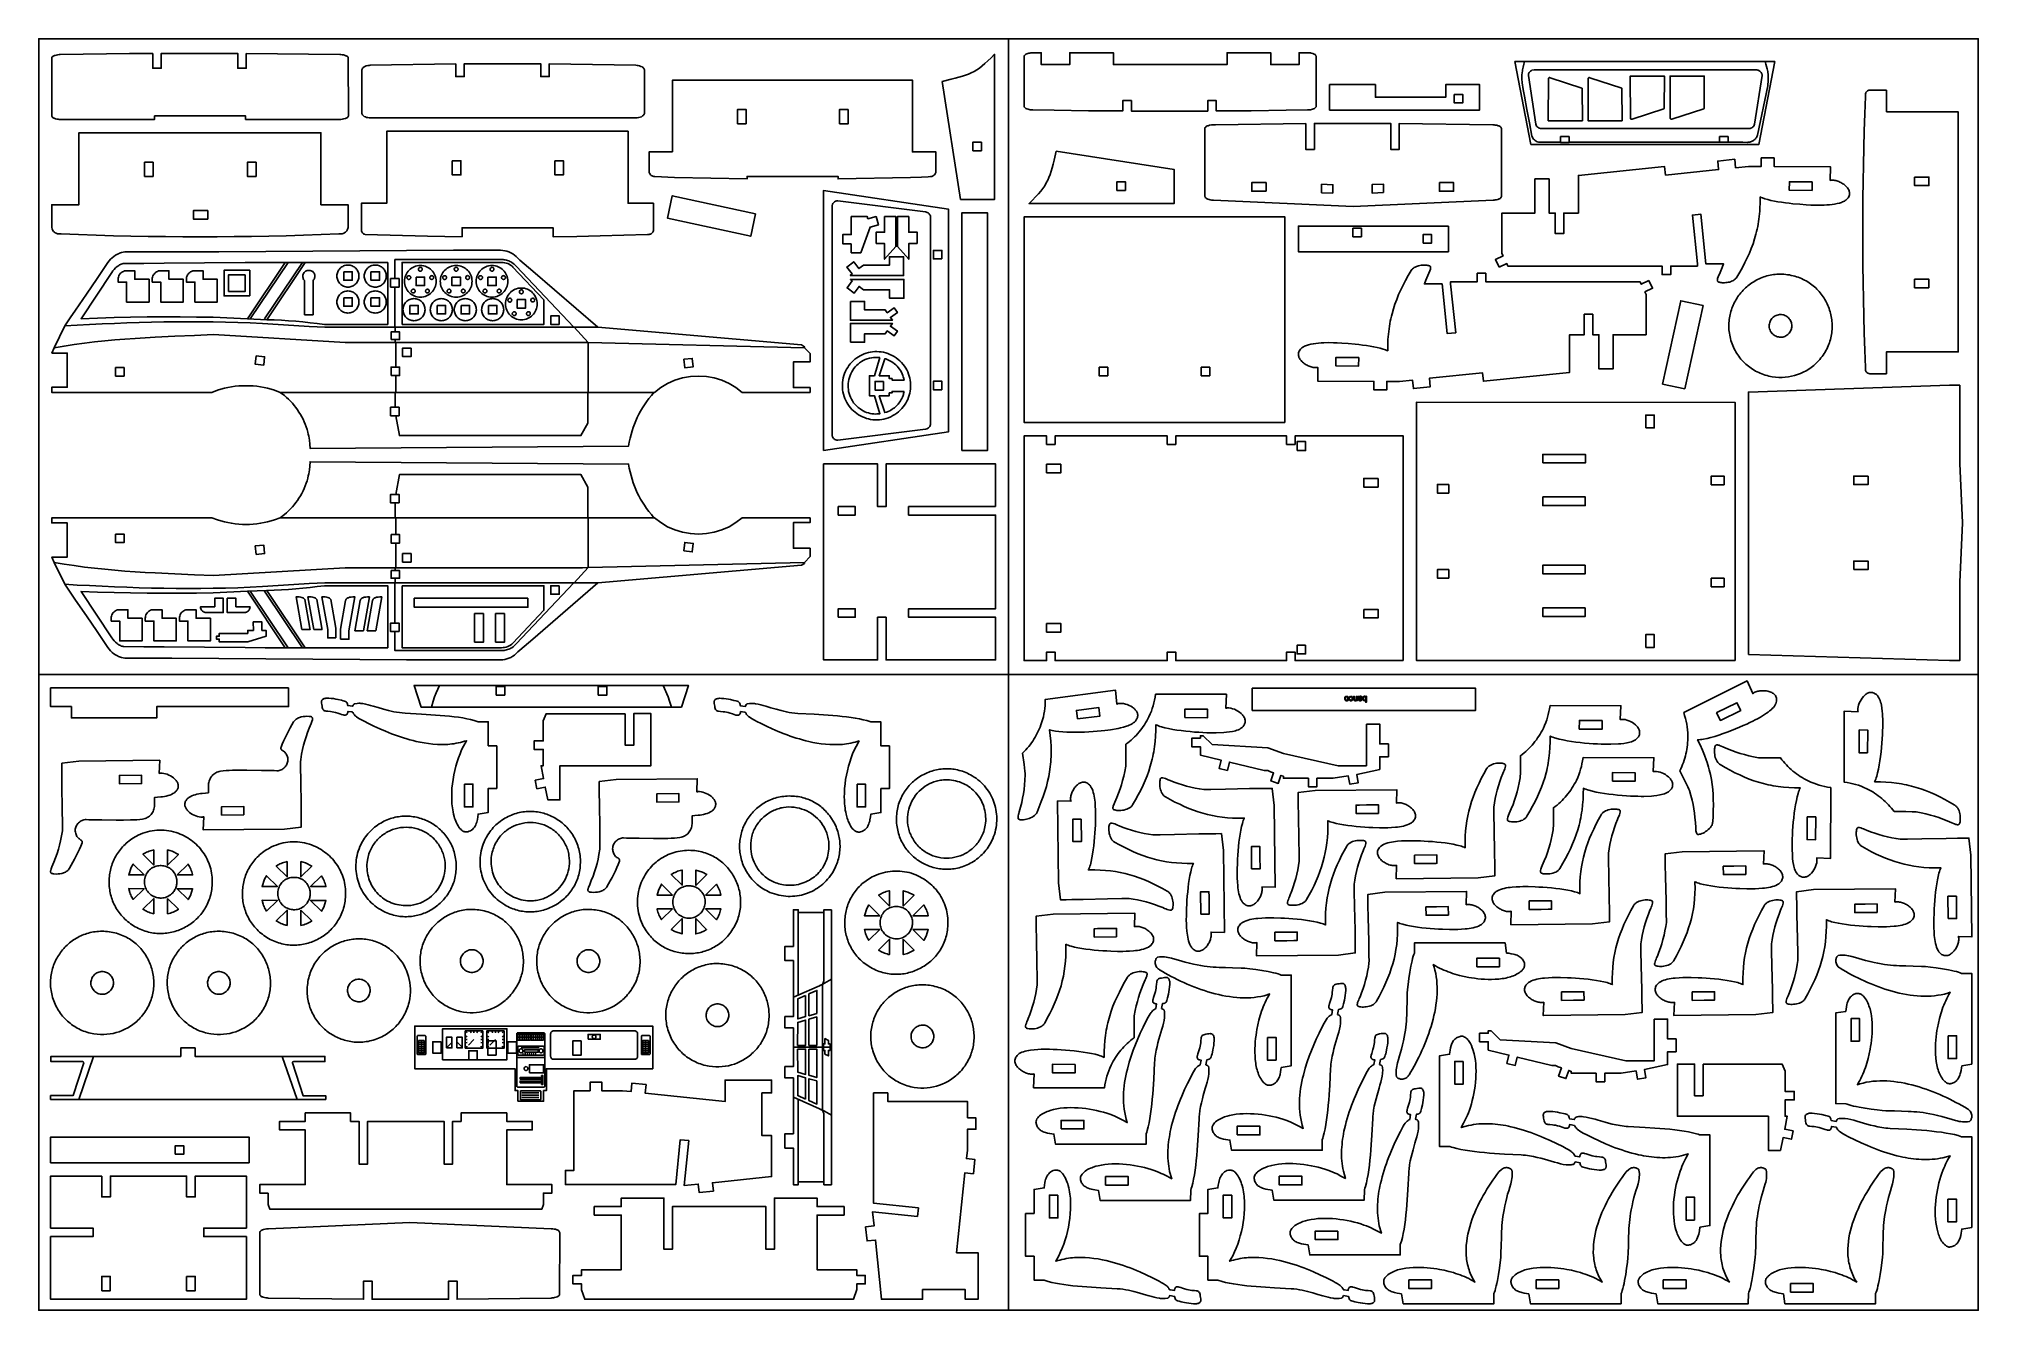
# Model space of a CAD drawing. Extents: x 592 to 1172, y 617 to 997.
import ezdxf

# ---------------------------------------------------------------- set-up
doc = ezdxf.new("R2010")
doc.units = 0
doc.layers.add('Default Layer', color=1, linetype='CONTINUOUS')

msp = doc.modelspace()

# ---------------------------------------------------------------- linework, layer by layer
at = {"layer": 'Default Layer'}
for points in [[(881.84, 997.47), (591.84, 997.47), (591.84, 807.47), (881.84, 807.47), (881.84, 997.47)], [(640.11, 993.11), (628.46, 993.09), (628.46, 988.65), (625.91, 988.65), (625.91, 993.07), (619.01, 993.03), (612.05, 992.97), (605.09, 992.88), (598.21, 992.75), (597.91, 992.73), (597.53, 992.69), (597.12, 992.61), (596.7, 992.5), (596.51, 992.43), (596.32, 992.35), (596.15, 992.26), (596, 992.15), (595.88, 992.03), (595.78, 991.9), (595.72, 991.76), (595.7, 991.6), (595.73, 974.33), (595.8, 974.19), (595.89, 974.07), (596.01, 973.96), (596.15, 973.86), (596.3, 973.78), (596.47, 973.7), (596.84, 973.57), (597.23, 973.48), (597.61, 973.42), (597.97, 973.39), (598.27, 973.37), (626.48, 973.37), (626.48, 974.41), (653.68, 974.41), (653.68, 973.37), (681.89, 973.37), (682.2, 973.39), (682.58, 973.43), (683, 973.5), (683.42, 973.61), (683.63, 973.68), (683.81, 973.76), (683.99, 973.86), (684.14, 973.96), (684.26, 974.08), (684.36, 974.21), (684.42, 974.35), (684.44, 974.51), (684.41, 991.78), (684.35, 991.92), (684.26, 992.04), (684.14, 992.15), (684.01, 992.25), (683.85, 992.34), (683.68, 992.41), (683.31, 992.54), (682.92, 992.64), (682.53, 992.7), (682.18, 992.74), (681.88, 992.75), (653.88, 993.07), (653.88, 988.65), (651.33, 988.65), (651.33, 993.09), (640.11, 993.11)], [(862.01, 984.75), (867.49, 949.48), (877.69, 949.48), (877.69, 992.86), (876.66, 991.81), (875.71, 990.89), (874.81, 990.07), (873.96, 989.36), (873.14, 988.74), (872.33, 988.19), (871.53, 987.71), (870.71, 987.29), (869.87, 986.92), (868.98, 986.59), (868.04, 986.28), (867.03, 985.98), (865.94, 985.69), (864.74, 985.4), (862.01, 984.75)], [(881.84, 997.47), (1171.84, 997.47), (1171.84, 807.47), (881.84, 807.47), (881.84, 997.47)], [(918.58, 979), (918.58, 975.87), (924.29, 975.85), (930.01, 975.84), (941.44, 975.87), (941.44, 979), (943.99, 979), (943.99, 975.89), (954.44, 975.97), (964.89, 976.09), (971.29, 976.19), (971.85, 976.23), (972.16, 976.27), (972.47, 976.33), (972.78, 976.41), (973.07, 976.51), (973.33, 976.64), (973.56, 976.79), (973.66, 976.89), (973.76, 977.01), (973.82, 977.14), (973.85, 977.28), (973.85, 992.19), (973.84, 992.3), (973.8, 992.4), (973.75, 992.49), (973.68, 992.58), (973.51, 992.74), (973.29, 992.87), (973.06, 992.98), (972.82, 993.07), (972.4, 993.18), (972.13, 993.23), (971.85, 993.26), (971.3, 993.29), (968.75, 993.29), (968.75, 989.76), (960.25, 989.76), (960.25, 993.29), (947.2, 993.29), (947.2, 989.76), (913.2, 989.76), (913.2, 993.29), (900.14, 993.29), (900.14, 989.76), (891.64, 989.76), (891.64, 993.29), (889.07, 993.29), (888.51, 993.26), (888.21, 993.22), (887.9, 993.17), (887.6, 993.09), (887.32, 992.99), (887.06, 992.87), (886.83, 992.72), (886.7, 992.59), (886.6, 992.46), (886.54, 992.31), (886.52, 992.13), (886.53, 977.25), (886.56, 977.12), (886.62, 977.01), (886.7, 976.9), (886.8, 976.8), (886.92, 976.71), (887.05, 976.63), (887.35, 976.5), (887.68, 976.39), (888, 976.31), (888.29, 976.26), (888.53, 976.23), (889.07, 976.19), (895.51, 976.09), (905.77, 975.97), (916.03, 975.89), (916.03, 979), (918.58, 979)], [(725.15, 990.02), (719.09, 989.99), (719.09, 986.17), (716.54, 986.17), (716.54, 989.97), (690.98, 989.55), (690.6, 989.52), (690.2, 989.45), (689.77, 989.34), (689.37, 989.19), (689.18, 989.09), (689, 988.98), (688.84, 988.85), (688.71, 988.72), (688.59, 988.57), (688.51, 988.4), (688.45, 988.22), (688.43, 988.02), (688.46, 975.1), (688.53, 974.93), (688.61, 974.78), (688.72, 974.64), (688.85, 974.51), (688.99, 974.4), (689.15, 974.29), (689.5, 974.12), (689.88, 973.99), (690.27, 973.9), (690.65, 973.85), (691, 973.83), (770.42, 973.83), (770.8, 973.86), (771.22, 973.92), (771.64, 974.03), (772.05, 974.19), (772.23, 974.29), (772.41, 974.4), (772.56, 974.52), (772.7, 974.66), (772.81, 974.81), (772.89, 974.97), (772.95, 975.15), (772.97, 975.35), (772.94, 988.26), (772.88, 988.43), (772.79, 988.58), (772.69, 988.72), (772.56, 988.85), (772.42, 988.96), (772.26, 989.07), (771.9, 989.24), (771.52, 989.37), (771.13, 989.47), (770.75, 989.53), (770.41, 989.55), (763.93, 989.7), (757.45, 989.81), (744.5, 989.99), (744.5, 986.17), (741.95, 986.17), (741.95, 989.99), (725.15, 990.02)], [(1111.01, 990.67), (1106.26, 965.88), (1038.07, 965.88), (1033.3, 990.67), (1111.01, 990.67)], [(1038.36, 988.05), (1039.01, 988.17), (1105.51, 988.17), (1105.7, 988.15), (1105.88, 988.12), (1106.06, 988.07), (1106.22, 988), (1106.37, 987.92), (1106.51, 987.83), (1106.65, 987.73), (1106.76, 987.62), (1106.87, 987.5), (1106.96, 987.37), (1107.04, 987.23), (1107.11, 987.09), (1107.16, 986.94), (1107.19, 986.79), (1107.21, 986.63), (1107.21, 986.47), (1104.97, 971.91), (1104.87, 971.63), (1104.73, 971.39), (1104.56, 971.18), (1104.36, 971.01), (1104.14, 970.87), (1103.89, 970.76), (1103.61, 970.68), (1103.32, 970.65), (1041.2, 970.65), (1040.91, 970.68), (1040.63, 970.76), (1040.38, 970.87), (1040.16, 971.01), (1039.96, 971.18), (1039.79, 971.39), (1039.66, 971.63), (1039.56, 971.91), (1037.31, 986.47), (1037.32, 986.73), (1037.37, 986.97), (1037.46, 987.19), (1037.59, 987.4), (1037.74, 987.59), (1037.93, 987.77), (1038.13, 987.92), (1038.36, 988.05)], [(1068.34, 973.44), (1068.24, 973.42), (1068.15, 973.41), (1068.07, 973.43), (1067.99, 973.46), (1067.93, 973.5), (1067.88, 973.56), (1067.82, 973.67), (1067.8, 986.31), (1078, 986.31), (1077.95, 976.67), (1077.86, 976.55), (1068.34, 973.44)], [(1080.23, 973.44), (1080.13, 973.42), (1080.04, 973.41), (1079.96, 973.43), (1079.88, 973.46), (1079.82, 973.5), (1079.77, 973.56), (1079.71, 973.67), (1079.69, 986.31), (1089.89, 986.31), (1089.84, 976.67), (1089.75, 976.55), (1080.23, 973.44)], [(781.37, 963.64), (774.34, 963.64), (774.33, 960.43), (774.35, 958.54), (774.37, 957.87), (774.4, 957.53), (774.5, 957.26), (774.63, 957.02), (774.81, 956.8), (775.01, 956.62), (775.24, 956.48), (775.5, 956.37), (775.78, 956.3), (776.07, 956.27), (781.96, 956.06), (803.68, 955.58), (803.68, 956.34), (830.88, 956.34), (830.88, 955.58), (852.54, 956.06), (855.84, 956.16), (857.82, 956.24), (858.51, 956.29), (858.88, 956.33), (859.11, 956.41), (859.34, 956.53), (859.54, 956.68), (859.72, 956.86), (859.87, 957.06), (859.99, 957.28), (860.08, 957.51), (860.12, 957.75), (860.14, 963.64), (853.11, 963.64), (853.11, 985.15), (781.37, 985.15), (781.37, 963.64)], [(977.86, 983.81), (977.86, 976.16), (1022.73, 976.16), (1022.73, 983.81), (1012.58, 983.81), (1012.58, 979.99), (991.58, 979.99), (991.58, 983.81), (977.86, 983.81)], [(1015.13, 980.87), (1017.7, 980.87), (1017.7, 978.3), (1015.13, 978.3), (1015.13, 980.87)], [(1043.81, 985.85), (1043.71, 985.88), (1043.62, 985.88), (1043.53, 985.87), (1043.46, 985.83), (1043.39, 985.79), (1043.34, 985.74), (1043.29, 985.63), (1043.27, 972.98), (1053.47, 972.98), (1053.42, 982.62), (1053.33, 982.74), (1043.81, 985.85)], [(1055.7, 985.85), (1055.6, 985.88), (1055.51, 985.88), (1055.42, 985.87), (1055.35, 985.83), (1055.29, 985.79), (1055.23, 985.74), (1055.18, 985.63), (1055.16, 972.98), (1065.36, 972.98), (1065.31, 982.62), (1065.22, 982.74), (1055.7, 985.85)], [(1144.37, 975.6), (1144.37, 982.11), (1139.12, 982.07), (1138.93, 982.01), (1138.77, 981.93), (1138.63, 981.85), (1138.51, 981.75), (1138.42, 981.64), (1138.34, 981.52), (1138.27, 981.4), (1138.22, 981.27), (1138.16, 981), (1138.13, 980.72), (1138.11, 980.2), (1137.93, 975.07), (1137.77, 969.96), (1137.64, 964.88), (1137.53, 959.83), (1137.44, 954.79), (1137.38, 949.76), (1137.35, 944.74), (1137.34, 939.73), (1137.35, 934.71), (1137.38, 929.7), (1137.44, 924.67), (1137.53, 919.63), (1137.64, 914.57), (1137.77, 909.5), (1137.93, 904.39), (1138.11, 899.26), (1138.12, 898.79), (1138.14, 898.56), (1138.18, 898.33), (1138.26, 898.11), (1138.38, 897.9), (1138.56, 897.71), (1138.8, 897.54), (1139.47, 897.34), (1144.37, 897.34), (1144.37, 903.86), (1165.88, 903.86), (1165.88, 975.6), (1144.37, 975.6)], [(803.38, 972.1), (800.83, 972.1), (800.83, 976.35), (803.38, 976.35), (803.38, 972.1)], [(833.9, 976.35), (831.35, 976.35), (831.35, 972.1), (833.9, 972.1), (833.9, 976.35)], [(595.7, 941.37), (595.74, 941.02), (595.81, 940.7), (595.93, 940.41), (596.07, 940.14), (596.26, 939.9), (596.49, 939.69), (596.76, 939.5), (597.07, 939.33), (597.24, 939.26), (597.41, 939.22), (597.77, 939.17), (598.13, 939.15), (598.49, 939.14), (603.76, 938.94), (609, 938.76), (614.21, 938.61), (619.4, 938.49), (624.57, 938.4), (629.73, 938.33), (634.88, 938.29), (640.02, 938.28), (645.17, 938.29), (650.31, 938.33), (655.47, 938.4), (660.64, 938.49), (665.83, 938.61), (671.04, 938.76), (676.28, 938.94), (681.56, 939.14), (682.25, 939.18), (682.58, 939.22), (682.91, 939.31), (683.22, 939.44), (683.37, 939.53), (683.52, 939.63), (683.66, 939.76), (683.79, 939.91), (683.92, 940.07), (684.04, 940.27), (684.17, 940.53), (684.26, 940.8), (684.32, 941.08), (684.34, 941.37), (684.33, 947.87), (676.21, 947.87), (676.21, 969.37), (603.83, 969.37), (603.83, 947.87), (595.72, 947.87), (595.7, 941.37)], [(708.09, 938.46), (718.44, 938.29), (718.44, 941.01), (745.64, 941.01), (745.64, 938.3), (752.72, 938.41), (759.76, 938.56), (766.81, 938.76), (773.88, 938.99), (774.33, 939.01), (774.56, 939.04), (774.79, 939.09), (775.01, 939.19), (775.12, 939.25), (775.22, 939.34), (775.31, 939.43), (775.4, 939.55), (775.48, 939.68), (775.55, 939.83), (775.64, 940.18), (775.65, 948.32), (768.08, 948.32), (768.08, 969.82), (695.92, 969.82), (695.92, 948.32), (688.34, 948.32), (688.39, 940), (688.46, 939.81), (688.56, 939.63), (688.68, 939.47), (688.83, 939.32), (688.98, 939.2), (689.14, 939.11), (689.3, 939.04), (689.44, 939.02), (708.09, 938.46)], [(942.87, 949.25), (942.56, 949.28), (942.2, 949.33), (941.81, 949.42), (941.43, 949.54), (941.25, 949.62), (941.09, 949.7), (940.94, 949.81), (940.81, 949.92), (940.7, 950.05), (940.62, 950.2), (940.57, 950.36), (940.55, 950.53), (940.58, 970.74), (940.66, 970.92), (940.77, 971.07), (940.92, 971.2), (941.1, 971.32), (941.3, 971.42), (941.52, 971.5), (941.76, 971.57), (942, 971.63), (942.5, 971.71), (942.98, 971.75), (943.75, 971.78), (970.76, 972.14), (970.76, 964.41), (973.31, 964.41), (973.31, 972.16), (996.17, 972.16), (996.17, 964.41), (998.72, 964.41), (998.72, 972.16), (1026.73, 971.77), (1027.05, 971.75), (1027.43, 971.7), (1027.85, 971.62), (1028.27, 971.5), (1028.47, 971.43), (1028.66, 971.34), (1028.83, 971.25), (1028.98, 971.14), (1029.11, 971.02), (1029.2, 970.88), (1029.27, 970.73), (1029.29, 970.57), (1029.27, 950.29), (1029.2, 950.14), (1029.12, 950), (1029, 949.88), (1028.87, 949.78), (1028.71, 949.68), (1028.54, 949.6), (1028.17, 949.46), (1027.78, 949.37), (1027.4, 949.3), (1027.04, 949.26), (1026.74, 949.25), (984.93, 947.34), (943.1, 949.25), (942.87, 949.25)], [(873.73, 966.58), (873.73, 964.03), (871.18, 964.03), (871.18, 966.58), (873.73, 966.58)], [(896.1, 963.9), (931.37, 958.41), (931.37, 948.21), (887.99, 948.21), (889.04, 949.24), (889.96, 950.2), (890.78, 951.09), (891.49, 951.95), (892.11, 952.77), (892.66, 953.57), (893.14, 954.38), (893.56, 955.2), (893.93, 956.04), (894.27, 956.93), (894.57, 957.87), (894.87, 958.88), (895.16, 959.97), (895.45, 961.16), (896.1, 963.9)], [(1049.5, 968.24), (1046.95, 968.24), (1046.95, 966.52), (1049.5, 966.52), (1049.5, 968.24)], [(1097.04, 968.24), (1094.49, 968.24), (1094.49, 966.54), (1097.04, 966.54), (1097.04, 968.24)], [(623.46, 956.32), (626.04, 956.32), (626.04, 960.57), (623.46, 960.57), (623.46, 956.32)], [(656.83, 960.57), (654.25, 960.57), (654.25, 956.32), (656.83, 956.32), (656.83, 960.57)], [(715.49, 961.02), (718.06, 961.02), (718.06, 956.77), (715.49, 956.77), (715.49, 961.02)], [(746.19, 961.02), (748.75, 961.02), (748.75, 956.77), (746.19, 956.77), (746.19, 961.02)], [(1028.56, 929.19), (1030.86, 930.29), (1031.21, 929.55), (1077.32, 929.55), (1077.32, 927), (1079.87, 927), (1079.87, 929.55), (1087.86, 929.55), (1087.86, 930.18), (1087.88, 930.18), (1086.35, 944.77), (1088.89, 945.03), (1090.42, 930.18), (1095.68, 930.18), (1095.25, 929.11), (1094.65, 927.65), (1094.1, 926.28), (1093.92, 925.78), (1093.83, 925.47), (1093.82, 925.28), (1093.85, 925.13), (1093.9, 925), (1093.99, 924.9), (1094.11, 924.82), (1094.27, 924.75), (1094.46, 924.69), (1094.69, 924.65), (1094.98, 924.6), (1095.3, 924.57), (1095.64, 924.56), (1095.98, 924.56), (1096.34, 924.59), (1096.7, 924.63), (1097.06, 924.69), (1097.42, 924.77), (1097.76, 924.87), (1098.1, 924.99), (1098.42, 925.13), (1098.72, 925.3), (1099, 925.48), (1099.25, 925.69), (1099.47, 925.93), (1099.65, 926.19), (1100.51, 927.67), (1101.32, 929.12), (1102.07, 930.56), (1102.76, 931.98), (1103.4, 933.4), (1103.98, 934.81), (1104.5, 936.23), (1104.97, 937.67), (1105.38, 939.11), (1105.56, 939.84), (1105.73, 940.58), (1105.89, 941.33), (1106.03, 942.08), (1106.16, 942.84), (1106.27, 943.61), (1106.37, 944.39), (1106.46, 945.18), (1106.53, 945.98), (1106.58, 946.8), (1106.65, 948.46), (1106.67, 950.19), (1106.97, 950.04), (1107.3, 949.91), (1108.06, 949.64), (1108.92, 949.4), (1109.86, 949.17), (1110.88, 948.97), (1111.95, 948.78), (1113.06, 948.61), (1114.19, 948.45), (1115.31, 948.31), (1116.42, 948.19), (1118.52, 948), (1120.35, 947.87), (1121.76, 947.79), (1122.88, 947.76), (1124.24, 947.74), (1125.76, 947.78), (1126.55, 947.82), (1127.35, 947.88), (1128.14, 947.96), (1128.91, 948.07), (1129.65, 948.21), (1130.35, 948.38), (1130.99, 948.58), (1131.29, 948.7), (1131.57, 948.83), (1131.84, 948.96), (1132.08, 949.11), (1132.3, 949.27), (1132.5, 949.44), (1132.76, 949.71), (1132.97, 949.97), (1133.13, 950.25), (1133.25, 950.52), (1133.33, 950.79), (1133.38, 951.06), (1133.38, 951.33), (1133.35, 951.6), (1133.29, 951.87), (1133.2, 952.13), (1133.08, 952.39), (1132.94, 952.64), (1132.77, 952.88), (1132.58, 953.12), (1132.36, 953.35), (1132.13, 953.57), (1131.88, 953.78), (1131.62, 953.98), (1131.35, 954.17), (1131.06, 954.34), (1130.77, 954.5), (1130.47, 954.65), (1130.17, 954.78), (1129.86, 954.9), (1129.56, 955), (1129.26, 955.08), (1128.96, 955.15), (1128.66, 955.19), (1128.38, 955.21), (1128.1, 955.22), (1127.84, 955.2), (1127.59, 955.15), (1127.62, 959.23), (1110.78, 959.33), (1110.78, 961.87), (1106.98, 961.87), (1106.98, 959.32), (1103.17, 959.32), (1099.27, 958.92), (1099.01, 961.46), (1093.94, 960.93), (1094.2, 958.4), (1078.33, 956.76), (1078.06, 959.29), (1052.3, 956.63), (1052.3, 945.38), (1047.9, 945.38), (1047.9, 939.23), (1045.35, 939.23), (1045.35, 945.38), (1043.5, 945.38), (1043.5, 955.58), (1039.25, 955.58), (1039.25, 945.38), (1029.4, 945.38), (1029.4, 933.33), (1029.76, 932.59), (1027.46, 931.49), (1028.56, 929.19)], [(826.52, 874.39), (863.89, 879.96), (863.89, 946.59), (826.53, 952.17), (826.52, 874.39)], [(914.27, 952.17), (916.82, 952.17), (916.82, 954.72), (914.27, 954.72), (914.27, 952.17)], [(958.85, 951.92), (958.85, 954.47), (954.6, 954.47), (954.6, 951.92), (958.85, 951.92)], [(978.88, 951.29), (975.48, 951.44), (975.48, 953.99), (978.88, 953.84), (978.88, 951.29)], [(993.98, 951.51), (990.59, 951.36), (990.59, 953.91), (993.98, 954.06), (993.98, 951.51)], [(1010.69, 954.47), (1014.94, 954.47), (1014.94, 951.92), (1010.69, 951.92), (1010.69, 954.47)], [(1115.41, 954.74), (1122.16, 954.69), (1122.14, 952.14), (1115.34, 952.19), (1115.36, 954.74), (1115.41, 954.74)], [(1152.83, 956.14), (1157.08, 956.14), (1157.08, 953.59), (1152.83, 953.59), (1152.83, 956.14)], [(642.39, 943.59), (642.39, 946.14), (638.1, 946.14), (638.1, 943.59), (642.39, 943.59)], [(806.21, 945.11), (781.29, 950.55), (779.84, 943.9), (804.76, 938.47), (806.21, 945.11)], [(858.47, 944.5), (858.53, 944.06), (858.53, 882.47), (858.49, 882.14), (858.4, 881.85), (858.28, 881.58), (858.11, 881.35), (857.9, 881.16), (857.66, 881), (857.37, 880.88), (857.05, 880.79), (830.76, 877.49), (830.62, 877.49), (830.48, 877.51), (830.2, 877.59), (829.92, 877.73), (829.66, 877.93), (829.54, 878.04), (829.43, 878.17), (829.33, 878.32), (829.25, 878.47), (829.18, 878.63), (829.13, 878.81), (829.09, 879), (829.07, 879.19), (829.08, 947.36), (829.1, 947.55), (829.13, 947.72), (829.18, 947.89), (829.24, 948.05), (829.32, 948.2), (829.4, 948.34), (829.5, 948.46), (829.61, 948.58), (829.85, 948.78), (830.13, 948.93), (830.28, 948.98), (830.43, 949.02), (830.59, 949.05), (830.76, 949.06), (857.05, 945.75), (857.32, 945.68), (857.56, 945.59), (857.77, 945.48), (857.95, 945.34), (858.12, 945.17), (858.25, 944.98), (858.37, 944.76), (858.47, 944.5)], [(867.9, 874.39), (867.9, 945.47), (875.55, 945.47), (875.55, 874.39), (867.9, 874.39)], [(834.82, 936.23), (834.82, 933.53), (837.64, 933.53), (840.45, 941.2), (842.92, 941.86), (842.26, 944.32), (839.79, 943.66), (839.62, 944.32), (834.82, 944.32), (834.82, 938.93), (832.27, 938.93), (832.27, 936.23), (834.82, 936.23)], [(842.23, 936.25), (842.23, 939.65), (844.78, 939.65), (844.78, 944.32), (848.18, 944.32), (848.18, 935.36), (844.78, 931.57), (844.78, 936.25), (842.23, 936.25)], [(854.57, 936.25), (854.57, 939.65), (852.02, 939.65), (852.02, 944.32), (848.62, 944.32), (848.62, 935.36), (852.02, 931.57), (852.02, 936.25), (854.57, 936.25)], [(964.53, 882.8), (964.53, 944.21), (886.52, 944.21), (886.52, 882.8), (964.53, 882.8)], [(1013.4, 941.49), (1013.4, 933.84), (968.53, 933.84), (968.53, 941.49), (1013.4, 941.49)], [(987.38, 938.3), (987.38, 940.85), (984.83, 940.85), (984.83, 938.3), (987.38, 938.3)], [(758.98, 911.24), (698.34, 911.24), (677.43, 911.24), (675.05, 911.35), (672.71, 911.48), (668.07, 911.78), (663.45, 912.08), (658.79, 912.36), (655.09, 912.55), (651.4, 912.69), (647.7, 912.8), (644, 912.87), (640.31, 912.91), (636.61, 912.92), (632.92, 912.9), (629.22, 912.86), (625.53, 912.78), (621.83, 912.68), (618.14, 912.56), (614.44, 912.42), (610.75, 912.26), (607.05, 912.08), (603.36, 911.88), (599.67, 911.67), (601.25, 914.04), (602.85, 916.41), (606.07, 921.12), (609.28, 925.83), (610.88, 928.19), (612.46, 930.56), (612.86, 931.09), (613.3, 931.57), (613.76, 932.02), (614.26, 932.42), (614.79, 932.78), (615.35, 933.09), (615.64, 933.22), (615.95, 933.35), (616.26, 933.46), (616.58, 933.55), (617.6, 933.76), (631.64, 933.78), (645.68, 933.84), (659.73, 933.92), (673.77, 934.02), (687.81, 934.11), (701.85, 934.2), (715.9, 934.25), (729.94, 934.28), (730.6, 934.24), (731.24, 934.14), (731.85, 933.99), (732.45, 933.78), (733.02, 933.52), (733.58, 933.2), (734.1, 932.83), (734.61, 932.4), (735.15, 931.89), (735.74, 931.35), (737.04, 930.22), (739.6, 928.06), (758.98, 911.24)], [(861.93, 931.68), (859.38, 931.68), (859.38, 934.23), (861.93, 934.23), (861.93, 931.68)], [(1005.82, 936.39), (1005.82, 938.94), (1008.37, 938.94), (1008.37, 936.39), (1005.82, 936.39)], [(643.99, 914.22), (654.25, 913.77), (665.55, 930.64), (659.59, 930.62), (653.57, 930.59), (641.43, 930.47), (629.3, 930.36), (623.28, 930.32), (617.32, 930.31), (617.04, 930.27), (616.77, 930.21), (616.51, 930.12), (616.25, 930.01), (616, 929.87), (615.75, 929.72), (615.51, 929.55), (615.28, 929.37), (614.83, 928.97), (614.42, 928.53), (614.03, 928.08), (613.67, 927.64), (604.49, 913.82), (609.42, 914), (614.36, 914.15), (619.29, 914.26), (624.22, 914.33), (629.16, 914.37), (634.1, 914.36), (639.04, 914.31), (643.99, 914.22)], [(617.78, 928.13), (618.12, 928.15), (620.56, 928.15), (620.56, 925.6), (624.81, 925.6), (624.81, 918.8), (618.12, 918.8), (618.12, 924.75), (615.57, 924.75), (615.57, 925.6), (615.59, 925.94), (615.65, 926.26), (615.76, 926.58), (615.91, 926.88), (616.09, 927.16), (616.31, 927.41), (616.56, 927.63), (616.84, 927.81), (617.14, 927.96), (617.46, 928.07), (617.78, 928.13)], [(627.99, 928.13), (628.32, 928.15), (630.77, 928.15), (630.77, 925.6), (635.02, 925.6), (635.02, 918.8), (628.32, 918.8), (628.32, 924.75), (625.77, 924.75), (625.77, 925.6), (625.79, 925.94), (625.86, 926.26), (625.96, 926.58), (626.11, 926.88), (626.3, 927.16), (626.52, 927.41), (626.77, 927.63), (627.04, 927.81), (627.34, 927.96), (627.66, 928.07), (627.99, 928.13)], [(638.19, 928.13), (638.52, 928.15), (640.97, 928.15), (640.97, 925.6), (645.22, 925.6), (645.22, 918.8), (638.52, 918.8), (638.52, 924.75), (635.97, 924.75), (635.97, 925.6), (635.99, 925.94), (636.06, 926.26), (636.17, 926.58), (636.31, 926.88), (636.5, 927.16), (636.72, 927.41), (636.97, 927.63), (637.25, 927.81), (637.55, 927.96), (637.86, 928.07), (638.19, 928.13)], [(654.91, 920.62), (647.26, 920.62), (647.26, 928.27), (654.91, 928.27), (654.91, 920.62)], [(696.21, 930.64), (671.5, 930.64), (660.02, 913.5), (662.23, 913.44), (664.41, 913.34), (666.56, 913.2), (668.69, 913.03), (670.83, 912.84), (672.97, 912.61), (675.13, 912.36), (677.31, 912.09), (696.21, 912.09), (696.21, 930.64)], [(671.04, 925.57), (671.33, 925.2), (671.33, 915), (673.88, 914.99), (673.88, 925.2), (674.02, 925.38), (674.15, 925.58), (674.27, 925.85), (674.33, 926.01), (674.37, 926.18), (674.4, 926.36), (674.4, 926.55), (674.39, 926.74), (674.35, 926.95), (674.27, 927.16), (674.16, 927.38), (673.98, 927.65), (673.76, 927.87), (673.52, 928.04), (673.25, 928.16), (672.98, 928.23), (672.7, 928.26), (672.42, 928.25), (672.14, 928.2), (671.87, 928.11), (671.62, 927.98), (671.4, 927.81), (671.2, 927.61), (671.03, 927.37), (670.91, 927.1), (670.83, 926.8), (670.8, 926.48), (670.82, 926.23), (670.88, 926), (670.95, 925.79), (671.04, 925.57)], [(684.29, 929.86), (683.96, 929.85), (683.63, 929.8), (683.31, 929.71), (683.01, 929.6), (682.72, 929.46), (682.45, 929.3), (682.2, 929.11), (681.96, 928.9), (681.75, 928.66), (681.56, 928.41), (681.39, 928.14), (681.25, 927.85), (681.14, 927.54), (681.06, 927.23), (681.01, 926.9), (680.99, 926.56), (681.01, 926.23), (681.06, 925.9), (681.14, 925.58), (681.25, 925.28), (681.39, 924.99), (681.56, 924.72), (681.75, 924.46), (681.96, 924.23), (682.2, 924.02), (682.45, 923.83), (682.72, 923.66), (683.01, 923.52), (683.31, 923.41), (683.63, 923.33), (683.96, 923.28), (684.29, 923.26), (684.63, 923.28), (684.96, 923.33), (685.28, 923.41), (685.58, 923.52), (685.87, 923.66), (686.14, 923.83), (686.39, 924.02), (686.63, 924.23), (686.84, 924.46), (687.03, 924.72), (687.2, 924.99), (687.34, 925.28), (687.45, 925.58), (687.53, 925.9), (687.58, 926.23), (687.59, 926.56), (687.58, 926.9), (687.53, 927.23), (687.45, 927.54), (687.34, 927.85), (687.2, 928.14), (687.03, 928.41), (686.84, 928.66), (686.63, 928.9), (686.39, 929.11), (686.14, 929.3), (685.87, 929.46), (685.58, 929.6), (685.28, 929.71), (684.96, 929.8), (684.63, 929.85), (684.29, 929.86)], [(692.47, 929.86), (692.13, 929.85), (691.8, 929.8), (691.49, 929.71), (691.18, 929.6), (690.89, 929.46), (690.62, 929.3), (690.37, 929.11), (690.13, 928.9), (689.92, 928.66), (689.73, 928.41), (689.57, 928.14), (689.43, 927.85), (689.32, 927.54), (689.23, 927.23), (689.18, 926.9), (689.17, 926.56), (689.18, 926.23), (689.23, 925.9), (689.32, 925.58), (689.43, 925.28), (689.57, 924.99), (689.73, 924.72), (689.92, 924.46), (690.13, 924.23), (690.37, 924.02), (690.62, 923.83), (690.89, 923.66), (691.18, 923.52), (691.49, 923.41), (691.8, 923.33), (692.13, 923.28), (692.47, 923.26), (692.8, 923.28), (693.13, 923.33), (693.45, 923.41), (693.75, 923.52), (694.04, 923.66), (694.31, 923.83), (694.57, 924.02), (694.8, 924.23), (695.01, 924.46), (695.2, 924.72), (695.37, 924.99), (695.51, 925.28), (695.62, 925.58), (695.7, 925.9), (695.75, 926.23), (695.77, 926.56), (695.75, 926.9), (695.7, 927.23), (695.62, 927.54), (695.51, 927.85), (695.37, 928.14), (695.2, 928.41), (695.01, 928.66), (694.8, 928.9), (694.57, 929.11), (694.31, 929.3), (694.04, 929.46), (693.75, 929.6), (693.45, 929.71), (693.13, 929.8), (692.8, 929.85), (692.47, 929.86)], [(700.47, 912.09), (742.9, 912.09), (742.9, 919.44), (733.63, 929.24), (733.47, 929.41), (733.29, 929.57), (732.92, 929.85), (732.51, 930.09), (732.08, 930.28), (731.63, 930.43), (731.16, 930.54), (730.7, 930.61), (730.23, 930.64), (700.47, 930.64), (700.47, 912.09)], [(705.94, 929.73), (705.45, 929.7), (704.98, 929.63), (704.53, 929.51), (704.09, 929.35), (703.68, 929.15), (703.28, 928.91), (702.92, 928.64), (702.58, 928.33), (702.27, 928), (702, 927.63), (701.76, 927.24), (701.56, 926.82), (701.4, 926.39), (701.29, 925.93), (701.21, 925.46), (701.19, 924.98), (701.21, 924.49), (701.29, 924.02), (701.4, 923.56), (701.56, 923.13), (701.76, 922.71), (702, 922.32), (702.27, 921.95), (702.58, 921.62), (702.92, 921.31), (703.28, 921.04), (703.68, 920.8), (704.09, 920.6), (704.53, 920.44), (704.98, 920.32), (705.45, 920.25), (705.94, 920.23), (706.43, 920.25), (706.9, 920.32), (707.35, 920.44), (707.79, 920.6), (708.2, 920.8), (708.6, 921.04), (708.96, 921.31), (709.3, 921.62), (709.6, 921.95), (709.88, 922.32), (710.12, 922.71), (710.32, 923.13), (710.48, 923.56), (710.59, 924.02), (710.66, 924.49), (710.69, 924.98), (710.66, 925.46), (710.59, 925.93), (710.48, 926.39), (710.32, 926.82), (710.12, 927.24), (709.88, 927.63), (709.6, 928), (709.3, 928.33), (708.96, 928.64), (708.6, 928.91), (708.2, 929.15), (707.79, 929.35), (707.35, 929.51), (706.9, 929.63), (706.43, 929.7), (705.94, 929.73)], [(705.94, 929.17), (706.11, 929.14), (706.25, 929.08), (706.36, 929), (706.43, 928.91), (706.48, 928.79), (706.5, 928.68), (706.5, 928.55), (706.47, 928.43), (706.42, 928.32), (706.35, 928.21), (706.27, 928.13), (706.17, 928.06), (706.05, 928.02), (705.93, 928.01), (705.79, 928.04), (705.64, 928.11), (705.57, 928.16), (705.5, 928.23), (705.41, 928.38), (705.37, 928.55), (705.39, 928.72), (705.45, 928.88), (705.56, 929.02), (705.64, 929.08), (705.73, 929.12), (705.83, 929.15), (705.94, 929.17)], [(705.94, 929.73), (705.94, 929.73), (705.94, 929.73)], [(716.66, 929.73), (716.17, 929.7), (715.7, 929.63), (715.25, 929.51), (714.81, 929.35), (714.39, 929.15), (714, 928.91), (713.64, 928.64), (713.3, 928.33), (712.99, 928), (712.72, 927.63), (712.48, 927.24), (712.28, 926.82), (712.12, 926.39), (712.01, 925.93), (711.93, 925.46), (711.91, 924.98), (711.93, 924.49), (712.01, 924.02), (712.12, 923.56), (712.28, 923.13), (712.48, 922.71), (712.72, 922.32), (712.99, 921.95), (713.3, 921.62), (713.64, 921.31), (714, 921.04), (714.39, 920.8), (714.81, 920.6), (715.25, 920.44), (715.7, 920.32), (716.17, 920.25), (716.66, 920.23), (717.14, 920.25), (717.62, 920.32), (718.07, 920.44), (718.51, 920.6), (718.92, 920.8), (719.31, 921.04), (719.68, 921.31), (720.02, 921.62), (720.32, 921.95), (720.6, 922.32), (720.84, 922.71), (721.04, 923.13), (721.2, 923.56), (721.31, 924.02), (721.38, 924.49), (721.41, 924.98), (721.38, 925.46), (721.31, 925.93), (721.2, 926.39), (721.04, 926.82), (720.84, 927.24), (720.6, 927.63), (720.32, 928), (720.02, 928.33), (719.68, 928.64), (719.31, 928.91), (718.92, 929.15), (718.51, 929.35), (718.07, 929.51), (717.62, 929.63), (717.14, 929.7), (716.66, 929.73)], [(716.66, 929.17), (716.83, 929.14), (716.97, 929.08), (717.08, 929), (717.15, 928.91), (717.2, 928.79), (717.22, 928.68), (717.22, 928.55), (717.19, 928.43), (717.14, 928.32), (717.07, 928.21), (716.99, 928.13), (716.89, 928.06), (716.77, 928.02), (716.65, 928.01), (716.51, 928.04), (716.36, 928.11), (716.29, 928.16), (716.22, 928.23), (716.13, 928.38), (716.09, 928.55), (716.11, 928.72), (716.17, 928.88), (716.28, 929.02), (716.36, 929.08), (716.45, 929.12), (716.55, 929.15), (716.66, 929.17)], [(716.66, 929.73), (716.66, 929.73), (716.66, 929.73)], [(727.38, 929.73), (726.89, 929.7), (726.42, 929.63), (725.97, 929.51), (725.53, 929.35), (725.11, 929.15), (724.72, 928.91), (724.36, 928.64), (724.02, 928.33), (723.71, 928), (723.44, 927.63), (723.2, 927.24), (723, 926.82), (722.84, 926.39), (722.72, 925.93), (722.65, 925.46), (722.63, 924.98), (722.65, 924.49), (722.72, 924.02), (722.84, 923.56), (723, 923.13), (723.2, 922.71), (723.44, 922.32), (723.71, 921.95), (724.02, 921.62), (724.36, 921.31), (724.72, 921.04), (725.11, 920.8), (725.53, 920.6), (725.97, 920.44), (726.42, 920.32), (726.89, 920.25), (727.38, 920.23), (727.86, 920.25), (728.34, 920.32), (728.79, 920.44), (729.23, 920.6), (729.64, 920.8), (730.03, 921.04), (730.4, 921.31), (730.74, 921.62), (731.04, 921.95), (731.32, 922.32), (731.55, 922.71), (731.75, 923.13), (731.91, 923.56), (732.03, 924.02), (732.1, 924.49), (732.13, 924.98), (732.1, 925.46), (732.03, 925.93), (731.91, 926.39), (731.75, 926.82), (731.55, 927.24), (731.32, 927.63), (731.04, 928), (730.74, 928.33), (730.4, 928.64), (730.03, 928.91), (729.64, 929.15), (729.23, 929.35), (728.79, 929.51), (728.34, 929.63), (727.86, 929.7), (727.38, 929.73)], [(727.38, 929.17), (727.55, 929.14), (727.69, 929.08), (727.79, 929), (727.87, 928.91), (727.92, 928.79), (727.94, 928.68), (727.93, 928.55), (727.91, 928.43), (727.86, 928.32), (727.79, 928.21), (727.71, 928.13), (727.61, 928.06), (727.49, 928.02), (727.37, 928.01), (727.23, 928.04), (727.08, 928.11), (727.01, 928.16), (726.94, 928.23), (726.85, 928.38), (726.81, 928.55), (726.83, 928.72), (726.89, 928.88), (727, 929.02), (727.08, 929.08), (727.17, 929.12), (727.27, 929.15), (727.38, 929.17)], [(727.38, 929.73), (727.38, 929.73), (727.38, 929.73)], [(840.06, 929.8), (846.23, 929.8), (846.23, 932.35), (850.48, 932.35), (850.48, 926.72), (834.51, 926.72), (835.08, 927.18), (833.5, 929.25), (835.58, 930.83), (837.13, 928.8), (838.44, 929.8), (840.06, 929.8)], [(1073.35, 925.2), (1071.06, 924.1), (1070.7, 924.84), (1024.59, 924.84), (1024.59, 927.39), (1022.04, 927.39), (1022.04, 924.84), (1014.06, 924.84), (1014.06, 924.21), (1014.03, 924.21), (1015.57, 909.63), (1013.03, 909.36), (1011.49, 924.21), (1006.24, 924.21), (1006.66, 925.28), (1007.27, 926.74), (1007.82, 928.11), (1008, 928.62), (1008.08, 928.92), (1008.09, 929.11), (1008.07, 929.27), (1008.02, 929.4), (1007.93, 929.5), (1007.81, 929.58), (1007.65, 929.65), (1007.46, 929.7), (1007.23, 929.75), (1006.93, 929.8), (1006.61, 929.82), (1006.28, 929.84), (1005.93, 929.83), (1005.58, 929.81), (1005.22, 929.77), (1004.86, 929.71), (1004.5, 929.63), (1004.15, 929.53), (1003.81, 929.41), (1003.49, 929.26), (1003.19, 929.1), (1002.91, 928.91), (1002.66, 928.7), (1002.45, 928.47), (1002.27, 928.21), (1001.4, 926.73), (1000.6, 925.27), (999.84, 923.84), (999.15, 922.41), (998.51, 921), (997.93, 919.58), (997.41, 918.16), (996.94, 916.73), (996.53, 915.28), (996.35, 914.55), (996.18, 913.81), (996.03, 913.07), (995.88, 912.32), (995.76, 911.56), (995.64, 910.79), (995.54, 910.01), (995.46, 909.22), (995.39, 908.41), (995.33, 907.6), (995.26, 905.93), (995.25, 904.21), (994.95, 904.35), (994.61, 904.49), (993.86, 904.75), (993, 905), (992.05, 905.22), (991.03, 905.43), (989.96, 905.62), (988.86, 905.79), (987.73, 905.94), (986.6, 906.08), (985.49, 906.2), (983.39, 906.4), (981.57, 906.53), (980.16, 906.6), (979.04, 906.64), (977.68, 906.65), (976.15, 906.62), (975.36, 906.58), (974.57, 906.52), (973.78, 906.44), (973.01, 906.33), (972.27, 906.19), (971.57, 906.02), (970.92, 905.81), (970.62, 905.69), (970.34, 905.57), (970.08, 905.43), (969.83, 905.28), (969.61, 905.13), (969.42, 904.96), (969.16, 904.69), (968.95, 904.42), (968.79, 904.15), (968.66, 903.88), (968.58, 903.6), (968.54, 903.33), (968.53, 903.06), (968.56, 902.79), (968.62, 902.53), (968.71, 902.26), (968.83, 902.01), (968.98, 901.76), (969.15, 901.51), (969.34, 901.27), (969.55, 901.04), (969.78, 900.82), (970.03, 900.61), (970.29, 900.42), (970.57, 900.23), (970.85, 900.05), (971.14, 899.89), (971.44, 899.74), (971.75, 899.61), (972.05, 899.49), (972.36, 899.39), (972.66, 899.31), (972.96, 899.25), (973.25, 899.21), (973.54, 899.18), (973.81, 899.18), (974.07, 899.2), (974.32, 899.24), (974.3, 895.16), (991.14, 895.07), (991.14, 892.52), (994.94, 892.52), (994.94, 895.07), (998.74, 895.07), (1002.64, 895.47), (1002.91, 892.94), (1007.98, 893.46), (1007.72, 896), (1023.59, 897.64), (1023.85, 895.1), (1049.62, 897.76), (1049.62, 909.02), (1054.02, 909.02), (1054.02, 915.16), (1056.57, 915.16), (1056.57, 909.02), (1058.42, 909.02), (1058.42, 898.82), (1062.67, 898.82), (1062.67, 909.02), (1072.51, 909.02), (1072.51, 921.06), (1072.16, 921.8), (1074.46, 922.9), (1073.35, 925.2)], [(653.58, 926.95), (648.58, 926.95), (648.58, 921.95), (653.58, 921.95), (653.58, 926.95)], [(683.02, 927.84), (685.57, 927.84), (685.57, 925.29), (683.02, 925.29), (683.02, 927.84)], [(691.19, 927.84), (693.74, 927.84), (693.74, 925.29), (691.19, 925.29), (691.19, 927.84)], [(699.61, 925.8), (697.06, 925.8), (697.06, 923.25), (699.61, 923.25), (699.61, 925.8)], [(702.63, 926.66), (702.79, 926.59), (702.91, 926.51), (703, 926.42), (703.05, 926.31), (703.08, 926.19), (703.07, 926.07), (703.05, 925.96), (703, 925.84), (702.93, 925.74), (702.85, 925.65), (702.75, 925.58), (702.64, 925.54), (702.53, 925.52), (702.41, 925.52), (702.28, 925.57), (702.16, 925.65), (702.08, 925.73), (702.02, 925.81), (701.98, 925.89), (701.95, 925.98), (701.94, 926.16), (701.99, 926.33), (702.08, 926.48), (702.15, 926.54), (702.22, 926.59), (702.31, 926.63), (702.41, 926.66), (702.51, 926.67), (702.63, 926.66)], [(703.49, 921.6), (703.37, 921.73), (703.29, 921.85), (703.25, 921.98), (703.24, 922.1), (703.27, 922.22), (703.32, 922.33), (703.4, 922.42), (703.49, 922.51), (703.6, 922.57), (703.71, 922.62), (703.83, 922.64), (703.95, 922.63), (704.07, 922.6), (704.17, 922.53), (704.27, 922.43), (704.35, 922.29), (704.38, 922.19), (704.39, 922.1), (704.37, 921.93), (704.31, 921.77), (704.19, 921.64), (704.05, 921.54), (703.88, 921.5), (703.78, 921.5), (703.69, 921.52), (703.59, 921.55), (703.49, 921.6)], [(704.66, 926.25), (704.66, 923.7), (707.21, 923.7), (707.21, 926.25), (704.66, 926.25)], [(708.28, 921.54), (708.1, 921.51), (707.94, 921.52), (707.81, 921.56), (707.71, 921.62), (707.62, 921.71), (707.56, 921.81), (707.52, 921.92), (707.51, 922.04), (707.52, 922.16), (707.54, 922.28), (707.59, 922.39), (707.66, 922.48), (707.76, 922.56), (707.87, 922.62), (708, 922.64), (708.15, 922.63), (708.25, 922.61), (708.33, 922.57), (708.48, 922.47), (708.58, 922.32), (708.63, 922.16), (708.63, 921.99), (708.61, 921.9), (708.57, 921.82), (708.52, 921.74), (708.46, 921.66), (708.38, 921.6), (708.28, 921.54)], [(709.91, 926.29), (709.94, 926.12), (709.93, 925.97), (709.89, 925.84), (709.82, 925.74), (709.73, 925.66), (709.62, 925.6), (709.5, 925.57), (709.38, 925.56), (709.25, 925.57), (709.14, 925.6), (709.03, 925.65), (708.93, 925.73), (708.86, 925.82), (708.81, 925.94), (708.79, 926.08), (708.81, 926.24), (708.84, 926.33), (708.89, 926.41), (709, 926.55), (709.15, 926.64), (709.32, 926.68), (709.49, 926.67), (709.66, 926.6), (709.73, 926.55), (709.8, 926.48), (709.86, 926.39), (709.91, 926.29)], [(713.35, 926.66), (713.51, 926.59), (713.63, 926.51), (713.72, 926.42), (713.77, 926.31), (713.8, 926.19), (713.79, 926.07), (713.77, 925.96), (713.72, 925.84), (713.65, 925.74), (713.57, 925.65), (713.47, 925.58), (713.36, 925.54), (713.25, 925.52), (713.13, 925.52), (713, 925.57), (712.87, 925.65), (712.8, 925.73), (712.74, 925.81), (712.7, 925.89), (712.67, 925.98), (712.66, 926.16), (712.71, 926.33), (712.8, 926.48), (712.87, 926.54), (712.94, 926.59), (713.03, 926.63), (713.13, 926.66), (713.23, 926.67), (713.35, 926.66)], [(714.21, 921.6), (714.08, 921.73), (714.01, 921.85), (713.97, 921.98), (713.96, 922.1), (713.99, 922.22), (714.04, 922.33), (714.12, 922.42), (714.21, 922.51), (714.32, 922.57), (714.43, 922.62), (714.55, 922.64), (714.67, 922.63), (714.79, 922.6), (714.89, 922.53), (714.99, 922.43), (715.07, 922.29), (715.1, 922.19), (715.11, 922.1), (715.09, 921.93), (715.03, 921.77), (714.91, 921.64), (714.77, 921.54), (714.6, 921.5), (714.5, 921.5), (714.41, 921.52), (714.31, 921.55), (714.21, 921.6)], [(715.38, 926.25), (715.38, 923.7), (717.93, 923.7), (717.93, 926.25), (715.38, 926.25)], [(719, 921.54), (718.82, 921.51), (718.66, 921.52), (718.53, 921.56), (718.43, 921.62), (718.34, 921.71), (718.28, 921.81), (718.24, 921.92), (718.23, 922.04), (718.23, 922.16), (718.26, 922.28), (718.31, 922.39), (718.38, 922.48), (718.48, 922.56), (718.59, 922.62), (718.72, 922.64), (718.87, 922.63), (718.97, 922.61), (719.05, 922.57), (719.2, 922.47), (719.29, 922.32), (719.35, 922.16), (719.35, 921.99), (719.33, 921.9), (719.29, 921.82), (719.24, 921.74), (719.18, 921.66), (719.09, 921.6), (719, 921.54)], [(720.63, 926.29), (720.66, 926.12), (720.65, 925.97), (720.6, 925.84), (720.54, 925.74), (720.45, 925.66), (720.34, 925.6), (720.22, 925.57), (720.1, 925.56), (719.97, 925.57), (719.86, 925.6), (719.75, 925.65), (719.65, 925.73), (719.58, 925.82), (719.53, 925.94), (719.51, 926.08), (719.53, 926.24), (719.56, 926.33), (719.6, 926.41), (719.72, 926.55), (719.87, 926.64), (720.04, 926.68), (720.21, 926.67), (720.38, 926.6), (720.45, 926.55), (720.52, 926.48), (720.58, 926.39), (720.63, 926.29)], [(724.06, 926.66), (724.22, 926.59), (724.35, 926.51), (724.43, 926.42), (724.49, 926.31), (724.51, 926.19), (724.51, 926.07), (724.49, 925.96), (724.44, 925.84), (724.37, 925.74), (724.29, 925.65), (724.19, 925.58), (724.08, 925.54), (723.97, 925.52), (723.84, 925.52), (723.72, 925.57), (723.59, 925.65), (723.52, 925.73), (723.46, 925.81), (723.42, 925.89), (723.39, 925.98), (723.38, 926.16), (723.43, 926.33), (723.52, 926.48), (723.59, 926.54), (723.66, 926.59), (723.75, 926.63), (723.85, 926.66), (723.95, 926.67), (724.06, 926.66)], [(724.93, 921.6), (724.8, 921.73), (724.72, 921.85), (724.69, 921.98), (724.68, 922.1), (724.71, 922.22), (724.76, 922.33), (724.84, 922.42), (724.93, 922.51), (725.03, 922.57), (725.15, 922.62), (725.27, 922.64), (725.39, 922.63), (725.51, 922.6), (725.61, 922.53), (725.71, 922.43), (725.79, 922.29), (725.82, 922.19), (725.83, 922.1), (725.81, 921.93), (725.74, 921.77), (725.63, 921.64), (725.49, 921.54), (725.32, 921.5), (725.22, 921.5), (725.13, 921.52), (725.03, 921.55), (724.93, 921.6)], [(726.1, 926.25), (726.1, 923.7), (728.65, 923.7), (728.65, 926.25), (726.1, 926.25)], [(729.72, 921.54), (729.54, 921.51), (729.38, 921.52), (729.25, 921.56), (729.15, 921.62), (729.06, 921.71), (729, 921.81), (728.96, 921.92), (728.95, 922.04), (728.95, 922.16), (728.98, 922.28), (729.03, 922.39), (729.1, 922.48), (729.19, 922.56), (729.31, 922.62), (729.44, 922.64), (729.59, 922.63), (729.69, 922.61), (729.77, 922.57), (729.91, 922.47), (730.01, 922.32), (730.07, 922.16), (730.07, 921.99), (730.05, 921.9), (730.01, 921.82), (729.96, 921.74), (729.9, 921.66), (729.81, 921.6), (729.72, 921.54)], [(731.35, 926.29), (731.38, 926.12), (731.37, 925.97), (731.32, 925.84), (731.26, 925.74), (731.17, 925.66), (731.06, 925.6), (730.94, 925.57), (730.82, 925.56), (730.69, 925.57), (730.57, 925.6), (730.47, 925.65), (730.37, 925.73), (730.3, 925.82), (730.25, 925.94), (730.23, 926.08), (730.25, 926.24), (730.28, 926.33), (730.32, 926.41), (730.44, 926.55), (730.59, 926.64), (730.76, 926.68), (730.93, 926.67), (731.1, 926.6), (731.17, 926.55), (731.24, 926.48), (731.3, 926.39), (731.35, 926.29)], [(736.14, 922.98), (735.66, 922.96), (735.18, 922.89), (734.73, 922.77), (734.29, 922.61), (733.88, 922.41), (733.49, 922.17), (733.12, 921.9), (732.78, 921.59), (732.48, 921.25), (732.2, 920.89), (731.97, 920.5), (731.77, 920.08), (731.61, 919.65), (731.49, 919.19), (731.42, 918.72), (731.39, 918.23), (731.42, 917.75), (731.49, 917.28), (731.61, 916.82), (731.77, 916.38), (731.97, 915.97), (732.2, 915.58), (732.48, 915.21), (732.78, 914.87), (733.12, 914.57), (733.49, 914.29), (733.88, 914.06), (734.29, 913.86), (734.73, 913.7), (735.18, 913.58), (735.66, 913.51), (736.14, 913.48), (736.63, 913.51), (737.1, 913.58), (737.55, 913.7), (737.99, 913.86), (738.41, 914.06), (738.8, 914.29), (739.16, 914.57), (739.5, 914.87), (739.81, 915.21), (740.08, 915.58), (740.32, 915.97), (740.52, 916.38), (740.68, 916.82), (740.8, 917.28), (740.87, 917.75), (740.89, 918.23), (740.87, 918.72), (740.8, 919.19), (740.68, 919.65), (740.52, 920.08), (740.32, 920.5), (740.08, 920.89), (739.81, 921.25), (739.5, 921.59), (739.16, 921.9), (738.8, 922.17), (738.41, 922.41), (737.99, 922.61), (737.55, 922.77), (737.1, 922.89), (736.63, 922.96), (736.14, 922.98)], [(736.14, 922.42), (736.31, 922.39), (736.45, 922.34), (736.56, 922.26), (736.63, 922.16), (736.68, 922.05), (736.7, 921.93), (736.7, 921.81), (736.67, 921.69), (736.62, 921.57), (736.56, 921.47), (736.47, 921.38), (736.37, 921.32), (736.26, 921.28), (736.13, 921.27), (735.99, 921.3), (735.85, 921.37), (735.77, 921.42), (735.7, 921.49), (735.61, 921.64), (735.58, 921.81), (735.59, 921.98), (735.65, 922.14), (735.77, 922.28), (735.84, 922.33), (735.93, 922.38), (736.03, 922.41), (736.14, 922.42)], [(736.14, 922.98), (736.14, 922.98), (736.14, 922.98)], [(840.11, 922.45), (846.29, 922.45), (846.29, 919.9), (850.54, 919.9), (850.54, 925.54), (834.56, 925.53), (835.13, 925.08), (833.56, 923.01), (835.64, 921.42), (837.18, 923.45), (838.49, 922.45), (840.11, 922.45)], [(1110.27, 896.43), (1109.73, 896.53), (1109.2, 896.65), (1108.68, 896.79), (1108.17, 896.94), (1107.66, 897.11), (1107.16, 897.29), (1106.68, 897.49), (1106.19, 897.7), (1105.72, 897.93), (1105.26, 898.17), (1104.81, 898.43), (1104.36, 898.7), (1103.93, 898.99), (1103.51, 899.29), (1103.1, 899.6), (1102.7, 899.93), (1102.31, 900.27), (1101.93, 900.62), (1101.57, 900.99), (1101.21, 901.36), (1100.87, 901.75), (1100.55, 902.16), (1100.23, 902.57), (1099.93, 903), (1099.65, 903.44), (1099.38, 903.89), (1099.12, 904.35), (1098.88, 904.82), (1098.65, 905.3), (1098.44, 905.79), (1098.24, 906.3), (1098.06, 906.81), (1097.9, 907.34), (1097.75, 907.87), (1097.62, 908.39), (1097.52, 908.92), (1097.43, 909.44), (1097.36, 909.97), (1097.31, 910.49), (1097.28, 911.01), (1097.26, 911.52), (1097.26, 912.03), (1097.28, 912.54), (1097.32, 913.05), (1097.38, 913.55), (1097.45, 914.05), (1097.53, 914.54), (1097.63, 915.03), (1097.75, 915.51), (1097.89, 915.99), (1098.03, 916.47), (1098.2, 916.93), (1098.37, 917.39), (1098.57, 917.84), (1098.77, 918.29), (1098.99, 918.73), (1099.23, 919.16), (1099.47, 919.58), (1099.73, 920), (1100, 920.41), (1100.29, 920.8), (1100.58, 921.19), (1100.89, 921.57), (1101.21, 921.94), (1101.54, 922.3), (1101.89, 922.65), (1102.24, 922.99), (1102.6, 923.32), (1102.98, 923.63), (1103.36, 923.94), (1103.75, 924.23), (1104.15, 924.51), (1104.57, 924.78), (1104.99, 925.03), (1105.42, 925.28), (1105.85, 925.51), (1106.3, 925.72), (1106.75, 925.92), (1107.21, 926.11), (1107.68, 926.28), (1108.15, 926.44), (1108.64, 926.58), (1109.12, 926.7), (1109.62, 926.81), (1110.12, 926.91), (1110.62, 926.98), (1111.13, 927.04), (1111.65, 927.09), (1112.17, 927.11), (1112.69, 927.12), (1113.22, 927.11), (1113.75, 927.08), (1114.29, 927.03), (1114.83, 926.97), (1115.37, 926.88), (1115.92, 926.77), (1116.46, 926.65), (1116.99, 926.51), (1117.51, 926.35), (1118.02, 926.18), (1118.51, 925.99), (1119, 925.79), (1119.48, 925.57), (1119.94, 925.33), (1120.39, 925.08), (1120.84, 924.82), (1121.27, 924.55), (1121.68, 924.26), (1122.09, 923.96), (1122.49, 923.65), (1122.87, 923.32), (1123.24, 922.99), (1123.6, 922.64), (1123.94, 922.28), (1124.28, 921.91), (1124.6, 921.54), (1124.9, 921.15), (1125.2, 920.75), (1125.48, 920.35), (1125.75, 919.93), (1126, 919.51), (1126.24, 919.09), (1126.47, 918.65), (1126.68, 918.21), (1126.88, 917.76), (1127.07, 917.31), (1127.24, 916.85), (1127.4, 916.38), (1127.54, 915.91), (1127.67, 915.44), (1127.78, 914.96), (1127.88, 914.48), (1127.96, 914), (1128.03, 913.51), (1128.09, 913.02), (1128.12, 912.53), (1128.15, 912.04), (1128.15, 911.55), (1128.14, 911.05), (1128.12, 910.56), (1128.08, 910.07), (1128.02, 909.57), (1127.95, 909.08), (1127.86, 908.59), (1127.75, 908.1), (1127.63, 907.61), (1127.49, 907.13), (1127.33, 906.64), (1127.16, 906.16), (1126.97, 905.69), (1126.76, 905.22), (1126.53, 904.75), (1126.29, 904.29), (1126.03, 903.83), (1125.75, 903.38), (1125.45, 902.94), (1125.13, 902.5), (1124.8, 902.07), (1124.45, 901.64), (1124.08, 901.23), (1123.74, 900.87), (1123.39, 900.52), (1123.04, 900.19), (1122.67, 899.87), (1121.92, 899.27), (1121.15, 898.73), (1120.34, 898.24), (1119.51, 897.8), (1118.66, 897.42), (1117.79, 897.09), (1116.9, 896.81), (1115.99, 896.59), (1115.07, 896.43), (1114.13, 896.32), (1113.18, 896.26), (1112.22, 896.26), (1111.25, 896.32), (1110.27, 896.43)], [(1157.08, 923.07), (1152.83, 923.07), (1152.83, 925.62), (1157.08, 925.62), (1157.08, 923.07)], [(684.29, 922.1), (683.96, 922.08), (683.63, 922.03), (683.31, 921.95), (683.01, 921.84), (682.72, 921.7), (682.45, 921.54), (682.2, 921.35), (681.96, 921.14), (681.75, 920.9), (681.56, 920.65), (681.39, 920.37), (681.25, 920.09), (681.14, 919.78), (681.06, 919.47), (681.01, 919.14), (680.99, 918.8), (681.01, 918.46), (681.06, 918.14), (681.14, 917.82), (681.25, 917.52), (681.39, 917.23), (681.56, 916.96), (681.75, 916.7), (681.96, 916.47), (682.2, 916.26), (682.45, 916.07), (682.72, 915.9), (683.01, 915.76), (683.31, 915.65), (683.63, 915.57), (683.96, 915.52), (684.29, 915.5), (684.63, 915.52), (684.96, 915.57), (685.28, 915.65), (685.58, 915.76), (685.87, 915.9), (686.14, 916.07), (686.39, 916.26), (686.63, 916.47), (686.84, 916.7), (687.03, 916.96), (687.2, 917.23), (687.34, 917.52), (687.45, 917.82), (687.53, 918.14), (687.58, 918.46), (687.59, 918.8), (687.58, 919.14), (687.53, 919.47), (687.45, 919.78), (687.34, 920.09), (687.2, 920.37), (687.03, 920.65), (686.84, 920.9), (686.63, 921.14), (686.39, 921.35), (686.14, 921.54), (685.87, 921.7), (685.58, 921.84), (685.28, 921.95), (684.96, 922.03), (684.63, 922.08), (684.29, 922.1)], [(683.02, 920.08), (685.57, 920.08), (685.57, 917.53), (683.02, 917.53), (683.02, 920.08)], [(692.47, 922.1), (692.13, 922.08), (691.8, 922.03), (691.49, 921.95), (691.18, 921.84), (690.89, 921.7), (690.62, 921.54), (690.37, 921.35), (690.13, 921.14), (689.92, 920.9), (689.73, 920.65), (689.57, 920.37), (689.43, 920.09), (689.32, 919.78), (689.23, 919.47), (689.18, 919.14), (689.17, 918.8), (689.18, 918.46), (689.23, 918.14), (689.32, 917.82), (689.43, 917.52), (689.57, 917.23), (689.73, 916.96), (689.92, 916.7), (690.13, 916.47), (690.37, 916.26), (690.62, 916.07), (690.89, 915.9), (691.18, 915.76), (691.49, 915.65), (691.8, 915.57), (692.13, 915.52), (692.47, 915.5), (692.8, 915.52), (693.13, 915.57), (693.45, 915.65), (693.75, 915.76), (694.04, 915.9), (694.31, 916.07), (694.57, 916.26), (694.8, 916.47), (695.01, 916.7), (695.2, 916.96), (695.37, 917.23), (695.51, 917.52), (695.62, 917.82), (695.7, 918.14), (695.75, 918.46), (695.77, 918.8), (695.75, 919.14), (695.7, 919.47), (695.62, 919.78), (695.51, 920.09), (695.37, 920.37), (695.2, 920.65), (695.01, 920.9), (694.8, 921.14), (694.57, 921.35), (694.31, 921.54), (694.04, 921.7), (693.75, 921.84), (693.45, 921.95), (693.13, 922.03), (692.8, 922.08), (692.47, 922.1)], [(691.19, 920.08), (693.74, 920.08), (693.74, 917.53), (691.19, 917.53), (691.19, 920.08)], [(704.05, 919.81), (703.71, 919.79), (703.39, 919.74), (703.07, 919.66), (702.77, 919.55), (702.48, 919.41), (702.21, 919.25), (701.95, 919.06), (701.72, 918.84), (701.5, 918.61), (701.31, 918.35), (701.15, 918.08), (701.01, 917.79), (700.9, 917.49), (700.82, 917.17), (700.77, 916.85), (700.75, 916.51), (700.77, 916.17), (700.82, 915.84), (700.9, 915.53), (701.01, 915.22), (701.15, 914.94), (701.31, 914.66), (701.5, 914.41), (701.72, 914.18), (701.95, 913.96), (702.21, 913.77), (702.48, 913.61), (702.77, 913.47), (703.07, 913.36), (703.39, 913.28), (703.71, 913.23), (704.05, 913.21), (704.39, 913.23), (704.72, 913.28), (705.03, 913.36), (705.34, 913.47), (705.62, 913.61), (705.9, 913.77), (706.15, 913.96), (706.38, 914.18), (706.6, 914.41), (706.79, 914.66), (706.95, 914.94), (707.09, 915.22), (707.2, 915.53), (707.28, 915.84), (707.33, 916.17), (707.35, 916.51), (707.33, 916.85), (707.28, 917.17), (707.2, 917.49), (707.09, 917.79), (706.95, 918.08), (706.79, 918.35), (706.6, 918.61), (706.38, 918.84), (706.15, 919.06), (705.9, 919.25), (705.62, 919.41), (705.34, 919.55), (705.03, 919.66), (704.72, 919.74), (704.39, 919.79), (704.05, 919.81)], [(702.78, 917.78), (705.33, 917.78), (705.33, 915.23), (702.78, 915.23), (702.78, 917.78)], [(712.22, 919.81), (711.89, 919.79), (711.56, 919.74), (711.24, 919.66), (710.94, 919.55), (710.65, 919.41), (710.38, 919.25), (710.12, 919.06), (709.89, 918.84), (709.68, 918.61), (709.49, 918.35), (709.32, 918.08), (709.18, 917.79), (709.07, 917.49), (708.99, 917.17), (708.94, 916.85), (708.92, 916.51), (708.94, 916.17), (708.99, 915.84), (709.07, 915.53), (709.18, 915.22), (709.32, 914.94), (709.49, 914.66), (709.68, 914.41), (709.89, 914.18), (710.12, 913.96), (710.38, 913.77), (710.65, 913.61), (710.94, 913.47), (711.24, 913.36), (711.56, 913.28), (711.89, 913.23), (712.22, 913.21), (712.56, 913.23), (712.89, 913.28), (713.2, 913.36), (713.51, 913.47), (713.8, 913.61), (714.07, 913.77), (714.32, 913.96), (714.56, 914.18), (714.77, 914.41), (714.96, 914.66), (715.12, 914.94), (715.26, 915.22), (715.37, 915.53), (715.46, 915.84), (715.51, 916.17), (715.52, 916.51), (715.51, 916.85), (715.46, 917.17), (715.37, 917.49), (715.26, 917.79), (715.12, 918.08), (714.96, 918.35), (714.77, 918.61), (714.56, 918.84), (714.32, 919.06), (714.07, 919.25), (713.8, 919.41), (713.51, 919.55), (713.2, 919.66), (712.89, 919.74), (712.56, 919.79), (712.22, 919.81)], [(710.95, 917.78), (713.5, 917.78), (713.5, 915.23), (710.95, 915.23), (710.95, 917.78)], [(719.4, 919.81), (719.06, 919.79), (718.73, 919.74), (718.42, 919.66), (718.11, 919.55), (717.82, 919.41), (717.55, 919.25), (717.3, 919.06), (717.06, 918.84), (716.85, 918.61), (716.66, 918.35), (716.49, 918.08), (716.36, 917.79), (716.24, 917.49), (716.16, 917.17), (716.11, 916.85), (716.1, 916.51), (716.11, 916.17), (716.16, 915.84), (716.24, 915.53), (716.36, 915.22), (716.49, 914.94), (716.66, 914.66), (716.85, 914.41), (717.06, 914.18), (717.3, 913.96), (717.55, 913.77), (717.82, 913.61), (718.11, 913.47), (718.42, 913.36), (718.73, 913.28), (719.06, 913.23), (719.4, 913.21), (719.73, 913.23), (720.06, 913.28), (720.38, 913.36), (720.68, 913.47), (720.97, 913.61), (721.24, 913.77), (721.5, 913.96), (721.73, 914.18), (721.94, 914.41), (722.13, 914.66), (722.3, 914.94), (722.44, 915.22), (722.55, 915.53), (722.63, 915.84), (722.68, 916.17), (722.7, 916.51), (722.68, 916.85), (722.63, 917.17), (722.55, 917.49), (722.44, 917.79), (722.3, 918.08), (722.13, 918.35), (721.94, 918.61), (721.73, 918.84), (721.5, 919.06), (721.24, 919.25), (720.97, 919.41), (720.68, 919.55), (720.38, 919.66), (720.06, 919.74), (719.73, 919.79), (719.4, 919.81)], [(718.12, 917.78), (720.67, 917.78), (720.67, 915.23), (718.12, 915.23), (718.12, 917.78)], [(727.57, 919.81), (727.23, 919.79), (726.9, 919.74), (726.59, 919.66), (726.28, 919.55), (726, 919.41), (725.72, 919.25), (725.47, 919.06), (725.24, 918.84), (725.02, 918.61), (724.83, 918.35), (724.67, 918.08), (724.53, 917.79), (724.42, 917.49), (724.34, 917.17), (724.29, 916.85), (724.27, 916.51), (724.29, 916.17), (724.34, 915.84), (724.42, 915.53), (724.53, 915.22), (724.67, 914.94), (724.83, 914.66), (725.02, 914.41), (725.24, 914.18), (725.47, 913.96), (725.72, 913.77), (726, 913.61), (726.28, 913.47), (726.59, 913.36), (726.9, 913.28), (727.23, 913.23), (727.57, 913.21), (727.91, 913.23), (728.23, 913.28), (728.55, 913.36), (728.85, 913.47), (729.14, 913.61), (729.41, 913.77), (729.67, 913.96), (729.9, 914.18), (730.12, 914.41), (730.31, 914.66), (730.47, 914.94), (730.61, 915.22), (730.72, 915.53), (730.8, 915.84), (730.85, 916.17), (730.87, 916.51), (730.85, 916.85), (730.8, 917.17), (730.72, 917.49), (730.61, 917.79), (730.47, 918.08), (730.31, 918.35), (730.12, 918.61), (729.9, 918.84), (729.67, 919.06), (729.41, 919.25), (729.14, 919.41), (728.85, 919.55), (728.55, 919.66), (728.23, 919.74), (727.91, 919.79), (727.57, 919.81)], [(726.29, 917.78), (728.84, 917.78), (728.84, 915.23), (726.29, 915.23), (726.29, 917.78)], [(732.83, 919.91), (732.99, 919.85), (733.11, 919.77), (733.2, 919.67), (733.25, 919.56), (733.28, 919.45), (733.28, 919.33), (733.25, 919.21), (733.2, 919.1), (733.14, 919), (733.05, 918.91), (732.96, 918.84), (732.85, 918.79), (732.73, 918.77), (732.61, 918.78), (732.48, 918.83), (732.36, 918.91), (732.28, 918.98), (732.22, 919.06), (732.18, 919.15), (732.15, 919.24), (732.14, 919.42), (732.19, 919.59), (732.29, 919.74), (732.35, 919.8), (732.43, 919.85), (732.51, 919.89), (732.61, 919.91), (732.72, 919.92), (732.83, 919.91)], [(734.87, 919.51), (734.87, 916.96), (737.42, 916.96), (737.42, 919.51), (734.87, 919.51)], [(740.11, 919.55), (740.14, 919.37), (740.13, 919.22), (740.09, 919.1), (740.02, 919), (739.93, 918.92), (739.82, 918.86), (739.7, 918.83), (739.58, 918.81), (739.46, 918.82), (739.34, 918.86), (739.23, 918.91), (739.14, 918.99), (739.06, 919.08), (739.01, 919.2), (739, 919.34), (739.02, 919.5), (739.05, 919.59), (739.09, 919.67), (739.21, 919.8), (739.35, 919.89), (739.52, 919.93), (739.69, 919.92), (739.86, 919.86), (739.93, 919.8), (740, 919.73), (740.06, 919.65), (740.11, 919.55)], [(834.55, 918.97), (834.55, 913.33), (847.11, 913.34), (846.53, 914.18), (848.62, 915.63), (847.65, 917.03), (845.56, 915.58), (844.97, 916.42), (838.8, 916.42), (838.8, 918.97), (834.55, 918.97)], [(1084.1, 892.82), (1089.54, 917.73), (1082.9, 919.18), (1077.46, 894.27), (1084.1, 892.82)], [(733.69, 914.86), (733.57, 914.98), (733.49, 915.11), (733.45, 915.24), (733.44, 915.36), (733.47, 915.48), (733.52, 915.59), (733.6, 915.68), (733.69, 915.76), (733.8, 915.83), (733.91, 915.87), (734.03, 915.89), (734.15, 915.89), (734.27, 915.85), (734.38, 915.79), (734.47, 915.68), (734.55, 915.54), (734.58, 915.45), (734.59, 915.36), (734.58, 915.18), (734.51, 915.02), (734.4, 914.89), (734.25, 914.8), (734.08, 914.76), (733.99, 914.76), (733.89, 914.77), (733.79, 914.81), (733.69, 914.86)], [(738.48, 914.8), (738.3, 914.77), (738.15, 914.78), (738.02, 914.81), (737.91, 914.88), (737.83, 914.96), (737.77, 915.06), (737.73, 915.18), (737.71, 915.3), (737.72, 915.42), (737.75, 915.54), (737.8, 915.64), (737.87, 915.74), (737.96, 915.82), (738.07, 915.87), (738.2, 915.9), (738.36, 915.89), (738.45, 915.87), (738.54, 915.83), (738.68, 915.72), (738.78, 915.58), (738.83, 915.42), (738.83, 915.24), (738.81, 915.16), (738.78, 915.07), (738.73, 914.99), (738.66, 914.92), (738.58, 914.86), (738.48, 914.8)], [(747.5, 912.09), (744.95, 912.09), (744.95, 914.64), (747.5, 914.64), (747.5, 912.09)], [(834.55, 906.77), (834.55, 912.4), (847.11, 912.4), (846.53, 911.56), (848.62, 910.1), (847.65, 908.71), (845.56, 910.16), (844.97, 909.32), (838.8, 909.32), (838.8, 906.77), (834.55, 906.77)], [(1109.77, 909.97), (1110.31, 909.27), (1110.55, 909.06), (1110.82, 908.87), (1111.11, 908.7), (1111.42, 908.55), (1111.75, 908.43), (1112.08, 908.35), (1112.4, 908.29), (1112.72, 908.27), (1113.06, 908.29), (1113.39, 908.34), (1113.71, 908.43), (1114.02, 908.54), (1114.32, 908.69), (1114.6, 908.86), (1114.86, 909.06), (1115.11, 909.28), (1115.33, 909.52), (1115.53, 909.79), (1115.7, 910.07), (1115.84, 910.36), (1115.96, 910.67), (1116.05, 911), (1116.1, 911.33), (1116.12, 911.67), (1116.1, 912.01), (1116.05, 912.35), (1115.96, 912.67), (1115.84, 912.98), (1115.7, 913.28), (1115.53, 913.56), (1115.33, 913.82), (1115.11, 914.06), (1114.86, 914.28), (1114.6, 914.48), (1114.32, 914.65), (1114.02, 914.8), (1113.71, 914.92), (1113.39, 915), (1113.06, 915.05), (1112.72, 915.07), (1112.4, 915.05), (1112.08, 915), (1111.75, 914.91), (1111.42, 914.79), (1111.11, 914.64), (1110.82, 914.47), (1110.55, 914.28), (1110.31, 914.08), (1110.1, 913.84), (1109.91, 913.57), (1109.74, 913.28), (1109.6, 912.96), (1109.48, 912.64), (1109.39, 912.31), (1109.33, 911.98), (1109.32, 911.67), (1109.37, 911.15), (1109.45, 910.77), (1109.59, 910.42), (1109.77, 909.97)], [(644.12, 909.06), (683.46, 906.72), (698.62, 906.72), (754.43, 906.72), (756.15, 906.68), (820.81, 905.1), (822.51, 903.37), (822.51, 900.88), (817.51, 900.88), (817.51, 893.23), (822.51, 893.23), (822.51, 891.8), (802.24, 891.8), (800.34, 893.24), (798.28, 894.45), (796.1, 895.4), (793.82, 896.1), (791.48, 896.52), (789.1, 896.66), (786.72, 896.52), (784.37, 896.1), (782.1, 895.4), (779.91, 894.45), (777.86, 893.24), (775.96, 891.8), (664.01, 891.8), (662.37, 892.41), (661.33, 892.73), (660.28, 893.01), (659.22, 893.25), (658.15, 893.44), (657.07, 893.6), (655.98, 893.7), (654.9, 893.77), (653.81, 893.79), (652.72, 893.77), (651.63, 893.7), (650.55, 893.6), (649.47, 893.44), (648.4, 893.25), (647.34, 893.01), (646.29, 892.73), (645.25, 892.41), (643.61, 891.8), (595.7, 891.8), (595.7, 893.33), (600.37, 893.33), (600.37, 903.53), (595.78, 903.53), (596.41, 905.13), (599.43, 905.64), (602.45, 906.1), (605.49, 906.51), (608.52, 906.87), (611.56, 907.18), (614.59, 907.46), (617.61, 907.71), (620.63, 907.92), (623.63, 908.11), (626.62, 908.27), (632.55, 908.56), (638.39, 908.81), (644.12, 909.06)], [(697.19, 907.57), (699.74, 907.57), (699.74, 909.86), (697.19, 909.86), (697.19, 907.57)], [(703.17, 905.02), (703.17, 902.47), (700.62, 902.47), (700.62, 905.02), (703.17, 905.02)], [(614.79, 896.67), (617.34, 896.67), (617.34, 899.22), (614.79, 899.22), (614.79, 896.67)], [(656.85, 902.73), (656.59, 900.19), (659.13, 899.93), (659.39, 902.46), (656.85, 902.73)], [(697.19, 896.79), (699.74, 896.79), (699.74, 899.34), (697.19, 899.34), (697.19, 896.79)], [(784.74, 901.7), (785, 899.17), (787.54, 899.43), (787.28, 901.96), (784.74, 901.7)], [(832.2, 894.72), (832.16, 894), (832.17, 893.29), (832.22, 892.59), (832.32, 891.91), (832.47, 891.25), (832.65, 890.6), (832.88, 889.98), (833.15, 889.38), (833.45, 888.8), (833.79, 888.24), (834.16, 887.71), (834.57, 887.2), (835, 886.72), (835.46, 886.27), (835.95, 885.85), (836.47, 885.46), (837, 885.11), (837.56, 884.78), (838.14, 884.5), (838.73, 884.24), (839.34, 884.03), (839.97, 883.86), (840.61, 883.72), (841.26, 883.63), (841.91, 883.57), (842.58, 883.56), (843.25, 883.6), (843.92, 883.68), (844.6, 883.81), (845.27, 883.99), (845.94, 884.22), (846.61, 884.5), (847.26, 884.83), (847.88, 885.19), (848.45, 885.58), (848.99, 886.01), (849.49, 886.47), (849.96, 886.95), (850.38, 887.46), (850.77, 887.99), (851.12, 888.55), (851.44, 889.12), (851.71, 889.71), (851.95, 890.31), (852.15, 890.93), (852.3, 891.55), (852.42, 892.18), (852.5, 892.82), (852.54, 893.47), (852.54, 894.11), (852.5, 894.76), (852.42, 895.4), (852.3, 896.03), (852.14, 896.66), (851.94, 897.28), (851.7, 897.89), (851.42, 898.49), (851.09, 899.07), (850.72, 899.63), (850.32, 900.17), (849.87, 900.69), (849.37, 901.18), (848.84, 901.65), (848.26, 902.09), (847.65, 902.49), (847.03, 902.84), (846.4, 903.14), (845.77, 903.4), (845.12, 903.6), (844.47, 903.76), (843.81, 903.88), (843.16, 903.95), (842.5, 903.98), (841.85, 903.96), (841.2, 903.91), (840.56, 903.81), (839.93, 903.67), (839.31, 903.5), (838.7, 903.28), (838.11, 903.03), (837.53, 902.75), (836.97, 902.42), (836.44, 902.07), (835.92, 901.68), (835.43, 901.26), (834.96, 900.8), (834.53, 900.32), (834.12, 899.8), (833.75, 899.26), (833.41, 898.69), (833.11, 898.09), (832.84, 897.47), (832.62, 896.82), (832.43, 896.14), (832.3, 895.44), (832.2, 894.72)], [(843.37, 902.17), (843.14, 902.21), (842.84, 902.23), (842.15, 902.24), (841.47, 902.2), (840.94, 902.14), (840.26, 902), (839.61, 901.81), (838.99, 901.57), (838.4, 901.3), (837.85, 900.98), (837.33, 900.63), (836.85, 900.25), (836.39, 899.83), (835.98, 899.38), (835.6, 898.91), (835.26, 898.41), (834.95, 897.9), (834.68, 897.36), (834.45, 896.8), (834.26, 896.24), (834.1, 895.66), (833.99, 895.07), (833.92, 894.47), (833.89, 893.87), (833.9, 893.27), (833.95, 892.67), (834.04, 892.07), (834.18, 891.48), (834.36, 890.9), (834.58, 890.33), (834.85, 889.77), (835.17, 889.23), (835.53, 888.71), (835.94, 888.21), (836.4, 887.73), (836.9, 887.28), (837.45, 886.85), (837.92, 886.54), (838.41, 886.26), (838.9, 886.02), (839.41, 885.82), (839.93, 885.65), (840.46, 885.51), (841.01, 885.4), (841.57, 885.33), (842.02, 885.31), (842.48, 885.33), (842.93, 885.36), (843.39, 885.39), (841.72, 890.8), (840.23, 890.8), (840.23, 896.75), (841.72, 896.75), (843.37, 902.17)], [(850.64, 895.47), (850.51, 895.94), (850.39, 896.41), (850.25, 896.87), (850.07, 897.31), (849.82, 897.82), (849.54, 898.3), (849.23, 898.75), (848.89, 899.19), (848.53, 899.6), (848.14, 899.99), (847.72, 900.35), (847.27, 900.69), (846.8, 900.99), (846.31, 901.25), (845.31, 901.73), (845.2, 901.77), (845.1, 901.79), (844.87, 901.83), (843.21, 896.75), (846.18, 896.75), (846.18, 895.9), (847.03, 895.9), (847.03, 895.47), (850.64, 895.47)], [(908.95, 899.32), (911.5, 899.32), (911.5, 896.77), (908.95, 896.77), (908.95, 899.32)], [(939.46, 896.77), (939.46, 899.32), (942.01, 899.32), (942.01, 896.77), (939.46, 896.77)], [(986.5, 899.65), (979.76, 899.7), (979.77, 902.25), (986.57, 902.2), (986.55, 899.65), (986.5, 899.65)], [(844.48, 895.05), (844.48, 892.5), (841.93, 892.5), (841.93, 895.05), (844.48, 895.05)], [(861.93, 892.57), (859.38, 892.57), (859.38, 895.12), (861.93, 895.12), (861.93, 892.57)], [(1103.14, 813.47), (1163.28, 811.64), (1166.31, 811.64), (1166.31, 835.08), (1167.16, 852.79), (1166.31, 870.5), (1166.31, 893.94), (1163.28, 893.94), (1103.14, 891.9), (1103.14, 813.47)], [(850.6, 892.07), (850.48, 891.44), (850.41, 891.13), (850.32, 890.82), (850.13, 890.4), (849.94, 890), (849.74, 889.62), (849.53, 889.26), (849.31, 888.92), (849.08, 888.59), (848.84, 888.29), (848.58, 888), (848.31, 887.72), (848.02, 887.46), (847.72, 887.2), (847.39, 886.96), (847.05, 886.73), (846.69, 886.5), (846.31, 886.28), (845.9, 886.06), (845.64, 885.96), (845.38, 885.88), (844.84, 885.74), (843.21, 890.8), (846.18, 890.8), (846.18, 891.65), (847.03, 891.65), (847.03, 892.07), (850.6, 892.07)], [(1099.13, 811.64), (1099.13, 888.8), (1003.89, 888.91), (1003.89, 811.64), (1099.13, 811.64)], [(699.6, 887.35), (697.05, 887.35), (697.05, 884.8), (699.6, 884.8), (699.6, 887.35)], [(1072.43, 881.17), (1074.98, 881.17), (1074.98, 884.99), (1072.43, 884.99), (1072.43, 881.17)], [(999.88, 811.64), (999.88, 878.79), (967.56, 878.8), (967.56, 876.25), (965.01, 876.25), (965.01, 878.8), (931.88, 878.8), (931.88, 876.25), (929.33, 876.25), (929.33, 878.8), (895.78, 878.8), (895.78, 876.25), (893.23, 876.25), (893.23, 878.8), (886.52, 878.8), (886.52, 811.64), (893.23, 811.64), (893.23, 814.19), (895.78, 814.19), (895.78, 811.64), (929.33, 811.64), (929.33, 814.19), (931.88, 814.19), (931.88, 811.64), (965.01, 811.64), (965.01, 814.19), (967.56, 814.19), (967.56, 811.64), (999.88, 811.64)], [(968.15, 874.41), (970.7, 874.41), (970.7, 877.09), (968.13, 877.09), (968.15, 874.41)], [(877.98, 857.64), (877.98, 870.39), (845.23, 870.39), (845.23, 857.64), (842.68, 857.64), (842.68, 870.39), (826.52, 870.39), (826.52, 811.82), (842.68, 811.82), (842.68, 824.57), (845.23, 824.57), (845.23, 811.82), (877.98, 811.82), (877.98, 824.57), (851.97, 824.57), (851.97, 827.12), (877.98, 827.12), (877.98, 855.09), (851.97, 855.09), (851.97, 857.64), (877.98, 857.64)], [(897.5, 870.3), (897.5, 867.75), (893.25, 867.75), (893.25, 870.3), (897.5, 870.3)], [(1041.6, 870.72), (1054.35, 870.72), (1054.35, 873.27), (1041.6, 873.27), (1041.6, 870.72)], [(992.35, 866.05), (988.1, 866.05), (988.1, 863.5), (992.35, 863.5), (992.35, 866.05)], [(1013.52, 864.26), (1010.12, 864.26), (1010.12, 861.71), (1013.52, 861.71), (1013.52, 864.26)], [(1095.82, 864.2), (1092.02, 864.2), (1092.02, 866.75), (1095.82, 866.75), (1095.82, 864.2)], [(1138.89, 866.77), (1134.64, 866.77), (1134.64, 864.22), (1138.89, 864.22), (1138.89, 866.77)], [(699.6, 858.75), (697.05, 858.75), (697.05, 861.3), (699.6, 861.3), (699.6, 858.75)], [(1041.6, 860.52), (1041.6, 857.97), (1054.32, 857.97), (1054.32, 860.52), (1041.6, 860.52)], [(644.12, 837.04), (683.46, 839.37), (698.62, 839.37), (754.43, 839.37), (756.15, 839.42), (820.81, 840.99), (822.51, 842.73), (822.51, 845.22), (817.51, 845.22), (817.51, 852.87), (822.51, 852.87), (822.51, 854.29), (802.24, 854.29), (800.34, 852.86), (798.28, 851.65), (796.1, 850.69), (793.82, 850), (791.48, 849.58), (789.1, 849.44), (786.72, 849.58), (784.37, 850), (782.1, 850.69), (779.91, 851.65), (777.86, 852.86), (775.96, 854.29), (664.01, 854.29), (662.37, 853.69), (661.33, 853.37), (660.28, 853.08), (659.22, 852.85), (658.15, 852.65), (657.07, 852.5), (655.98, 852.39), (654.9, 852.33), (653.81, 852.31), (652.72, 852.33), (651.63, 852.39), (650.55, 852.5), (649.47, 852.65), (648.4, 852.85), (647.34, 853.08), (646.29, 853.37), (645.25, 853.69), (643.61, 854.29), (595.7, 854.29), (595.7, 852.77), (600.37, 852.77), (600.37, 842.57), (595.78, 842.57), (596.41, 840.97), (599.43, 840.46), (602.45, 840), (605.49, 839.59), (608.52, 839.23), (611.56, 838.91), (614.59, 838.64), (617.61, 838.39), (620.63, 838.18), (623.63, 837.99), (626.62, 837.82), (632.55, 837.54), (638.39, 837.29), (644.12, 837.04)], [(830.92, 855.09), (830.92, 857.64), (836.02, 857.64), (836.02, 855.09), (830.92, 855.09)], [(614.79, 849.43), (617.34, 849.43), (617.34, 846.88), (614.79, 846.88), (614.79, 849.43)], [(697.19, 849.31), (699.74, 849.31), (699.74, 846.76), (697.19, 846.76), (697.19, 849.31)], [(784.74, 844.4), (785, 846.93), (787.54, 846.67), (787.28, 844.13), (784.74, 844.4)], [(656.85, 843.37), (656.59, 845.91), (659.13, 846.17), (659.39, 843.63), (656.85, 843.37)], [(703.17, 841.07), (703.17, 843.62), (700.62, 843.62), (700.62, 841.07), (703.17, 841.07)], [(1134.64, 838.81), (1138.89, 838.81), (1138.89, 841.36), (1134.64, 841.36), (1134.64, 838.81)], [(697.19, 838.53), (699.74, 838.53), (699.74, 836.24), (697.19, 836.24), (697.19, 838.53)], [(1013.52, 838.84), (1013.52, 836.29), (1010.12, 836.29), (1010.12, 838.84), (1013.52, 838.84)], [(1054.32, 840.12), (1041.6, 840.12), (1041.6, 837.57), (1054.32, 837.57), (1054.32, 840.12)], [(1095.82, 833.69), (1092.02, 833.69), (1092.02, 836.24), (1095.82, 836.24), (1095.82, 833.69)], [(758.98, 834.86), (698.34, 834.86), (677.43, 834.86), (675.05, 834.75), (672.71, 834.62), (668.07, 834.32), (663.45, 834.02), (658.79, 833.73), (655.09, 833.55), (651.4, 833.41), (647.7, 833.3), (644, 833.23), (640.31, 833.18), (636.61, 833.17), (632.92, 833.19), (629.22, 833.24), (625.53, 833.32), (621.83, 833.41), (618.14, 833.53), (614.44, 833.68), (610.75, 833.84), (607.05, 834.02), (603.36, 834.21), (599.67, 834.42), (601.25, 832.05), (602.85, 829.69), (606.07, 824.98), (609.28, 820.27), (610.88, 817.91), (612.46, 815.54), (612.86, 815.01), (613.3, 814.53), (613.76, 814.08), (614.26, 813.68), (614.79, 813.32), (615.35, 813.01), (615.64, 812.88), (615.95, 812.75), (616.26, 812.64), (616.58, 812.54), (617.6, 812.34), (631.64, 812.31), (645.68, 812.26), (659.73, 812.17), (673.77, 812.08), (687.81, 811.98), (701.85, 811.9), (715.9, 811.84), (729.94, 811.82), (730.6, 811.86), (731.24, 811.96), (731.85, 812.11), (732.45, 812.32), (733.02, 812.58), (733.58, 812.9), (734.1, 813.27), (734.61, 813.7), (735.15, 814.21), (735.74, 814.75), (737.04, 815.88), (739.6, 818.04), (758.98, 834.86)], [(643.99, 831.88), (654.25, 832.33), (665.55, 815.46), (659.59, 815.47), (653.57, 815.51), (641.43, 815.63), (629.3, 815.74), (623.28, 815.78), (617.32, 815.79), (617.04, 815.83), (616.77, 815.89), (616.51, 815.98), (616.25, 816.09), (616, 816.23), (615.75, 816.38), (615.51, 816.54), (615.28, 816.73), (614.83, 817.13), (614.42, 817.56), (614.03, 818.01), (613.67, 818.46), (604.49, 832.28), (609.42, 832.09), (614.36, 831.95), (619.29, 831.84), (624.22, 831.76), (629.16, 831.73), (634.1, 831.74), (639.04, 831.79), (643.99, 831.88)], [(644.45, 827.69), (640.2, 827.69), (640.25, 827.33), (640.36, 827.01), (640.43, 826.86), (640.51, 826.72), (640.6, 826.6), (640.71, 826.48), (640.82, 826.38), (640.95, 826.28), (641.08, 826.2), (641.23, 826.13), (641.39, 826.08), (641.55, 826.03), (641.72, 826.01), (641.9, 825.99), (647, 825.99), (647, 830.24), (644.45, 830.24), (644.45, 827.69)], [(650.77, 827.69), (655.01, 827.69), (654.96, 827.33), (654.86, 827.01), (654.79, 826.86), (654.71, 826.72), (654.61, 826.6), (654.51, 826.48), (654.39, 826.38), (654.27, 826.28), (654.13, 826.2), (653.99, 826.13), (653.83, 826.08), (653.67, 826.03), (653.49, 826.01), (653.32, 825.99), (648.22, 825.99), (648.22, 830.24), (650.77, 830.24), (650.77, 827.69)], [(696.21, 815.46), (671.5, 815.46), (660.02, 832.59), (662.23, 832.66), (664.41, 832.76), (666.56, 832.9), (668.69, 833.06), (670.83, 833.26), (672.97, 833.49), (675.13, 833.74), (677.31, 834.01), (696.21, 834.01), (696.21, 815.46)], [(670.5, 820.88), (672.97, 820.88), (672.93, 821.31), (671.41, 829.92), (671.25, 830.1), (671.05, 830.27), (670.79, 830.4), (670.49, 830.51), (670.13, 830.59), (669.73, 830.64), (669.28, 830.66), (668.78, 830.66), (670.5, 820.88)], [(674.07, 820.88), (676.53, 820.88), (676.5, 821.31), (674.98, 829.92), (674.82, 830.1), (674.61, 830.27), (674.36, 830.4), (674.05, 830.51), (673.7, 830.59), (673.3, 830.64), (672.85, 830.66), (672.35, 830.66), (674.07, 820.88)], [(680.72, 818.42), (680.68, 821.31), (679.16, 829.92), (679.01, 830.1), (678.8, 830.27), (678.54, 830.4), (678.24, 830.51), (677.89, 830.59), (677.48, 830.64), (677.03, 830.66), (676.53, 830.66), (678.26, 820.88), (678.26, 818.42), (680.72, 818.42)], [(682.04, 817.98), (682.08, 820.97), (683.6, 829.56), (683.64, 829.7), (683.7, 829.83), (683.77, 829.96), (683.87, 830.07), (683.98, 830.17), (684.11, 830.27), (684.26, 830.35), (684.42, 830.42), (684.81, 830.54), (685.26, 830.62), (685.79, 830.66), (686.38, 830.66), (684.59, 820.53), (684.59, 817.98), (682.04, 817.98)], [(688.93, 820.53), (686.38, 820.53), (686.42, 820.97), (687.93, 829.56), (687.97, 829.7), (688.03, 829.83), (688.11, 829.96), (688.21, 830.07), (688.32, 830.17), (688.45, 830.27), (688.6, 830.35), (688.76, 830.42), (689.14, 830.54), (689.6, 830.62), (690.12, 830.66), (690.72, 830.66), (688.93, 820.53)], [(692.62, 820.53), (690.07, 820.53), (690.11, 820.97), (691.62, 829.56), (691.66, 829.7), (691.72, 829.83), (691.8, 829.96), (691.9, 830.07), (692.01, 830.17), (692.14, 830.27), (692.29, 830.35), (692.45, 830.42), (692.84, 830.54), (693.29, 830.62), (693.81, 830.66), (694.41, 830.66), (692.62, 820.53)], [(700.47, 834.01), (742.9, 834.01), (742.9, 826.66), (733.63, 816.86), (733.47, 816.69), (733.29, 816.53), (732.92, 816.24), (732.51, 816.01), (732.08, 815.81), (731.63, 815.66), (731.16, 815.56), (730.7, 815.49), (730.23, 815.46), (700.47, 815.46), (700.47, 834.01)], [(738.13, 830.24), (704.13, 830.24), (704.13, 827.55), (738.13, 827.55), (738.13, 830.24)], [(747.5, 834.01), (744.95, 834.01), (744.95, 831.46), (747.5, 831.46), (747.5, 834.01)], [(615.72, 826.82), (616.05, 826.84), (618.5, 826.84), (618.5, 824.29), (622.75, 824.29), (622.75, 817.49), (616.05, 817.49), (616.05, 823.44), (613.5, 823.44), (613.5, 824.29), (613.52, 824.63), (613.59, 824.95), (613.69, 825.27), (613.84, 825.57), (614.03, 825.85), (614.25, 826.1), (614.5, 826.32), (614.77, 826.5), (615.07, 826.65), (615.39, 826.76), (615.72, 826.82)], [(625.92, 826.82), (626.25, 826.84), (628.7, 826.84), (628.7, 824.29), (632.95, 824.29), (632.95, 817.49), (626.25, 817.49), (626.25, 823.44), (623.7, 823.44), (623.7, 824.29), (623.72, 824.63), (623.79, 824.95), (623.9, 825.27), (624.04, 825.57), (624.23, 825.85), (624.45, 826.1), (624.7, 826.32), (624.98, 826.5), (625.28, 826.65), (625.59, 826.76), (625.92, 826.82)], [(636.12, 826.82), (636.45, 826.84), (638.9, 826.84), (638.9, 824.29), (643.15, 824.29), (643.15, 817.49), (636.45, 817.49), (636.45, 823.44), (633.9, 823.44), (633.9, 824.29), (633.93, 824.63), (633.99, 824.95), (634.1, 825.27), (634.25, 825.57), (634.43, 825.85), (634.65, 826.1), (634.9, 826.32), (635.18, 826.5), (635.48, 826.65), (635.79, 826.76), (636.12, 826.82)], [(724.88, 825.67), (722.19, 825.67), (722.19, 817.17), (724.88, 817.17), (724.88, 825.67)], [(731.16, 825.67), (728.47, 825.67), (728.47, 817.17), (731.16, 817.17), (731.16, 825.67)], [(830.92, 824.57), (830.92, 827.12), (836.02, 827.12), (836.02, 824.57), (830.92, 824.57)], [(988.1, 826.94), (992.35, 826.94), (992.35, 824.39), (988.1, 824.39), (988.1, 826.94)], [(1054.32, 827.37), (1041.6, 827.37), (1041.6, 824.82), (1054.32, 824.82), (1054.32, 827.37)], [(658.55, 820.64), (659.83, 820.64), (659.83, 818.89), (654.32, 817.22), (645.82, 817.22), (645.82, 818.07), (644.97, 818.07), (644.97, 818.92), (645.82, 818.92), (645.82, 819.77), (654.32, 819.77), (654.32, 820.62), (656.02, 820.62), (656, 823.19), (658.55, 823.19), (658.55, 820.64)], [(699.61, 820.3), (697.06, 820.3), (697.06, 822.85), (699.61, 822.85), (699.61, 820.3)], [(893.25, 822.69), (893.25, 820.14), (897.5, 820.14), (897.5, 822.69), (893.25, 822.69)], [(1072.43, 815.55), (1074.98, 815.55), (1074.98, 819.38), (1072.43, 819.38), (1072.43, 815.55)], [(970.7, 816.2), (968.15, 816.2), (968.15, 813.6), (970.7, 813.6), (970.7, 816.2)], [(881.84, 617.47), (591.84, 617.47), (591.84, 807.47), (881.84, 807.47), (881.84, 617.47)], [(881.84, 617.47), (1171.84, 617.47), (1171.84, 807.47), (881.84, 807.47), (881.84, 617.47)], [(666.53, 803.48), (595.35, 803.48), (595.35, 797.87), (601.61, 797.87), (601.61, 794.47), (627.11, 794.47), (627.11, 797.87), (666.53, 797.87), (666.53, 803.48)], [(784.09, 797.7), (786.12, 804.19), (778.52, 804.19), (711.64, 804.19), (704.09, 804.19), (706.24, 797.7), (709.29, 797.71), (781.03, 797.7), (784.09, 797.7)], [(731.2, 801.33), (731.2, 803.88), (728.65, 803.88), (728.65, 801.33), (731.2, 801.33)], [(759.17, 803.88), (759.17, 801.33), (761.72, 801.33), (761.72, 803.88), (759.17, 803.88)], [(914.61, 791.34), (915.38, 791.52), (916.23, 791.73), (917.11, 792), (917.55, 792.16), (917.97, 792.33), (918.39, 792.53), (918.78, 792.75), (919.15, 792.99), (919.49, 793.26), (919.79, 793.56), (920.04, 793.89), (920.15, 794.07), (920.25, 794.26), (920.33, 794.45), (920.4, 794.65), (920.46, 794.91), (920.49, 795.16), (920.49, 795.4), (920.46, 795.64), (920.4, 795.87), (920.32, 796.1), (920.22, 796.32), (920.09, 796.54), (919.94, 796.75), (919.77, 796.95), (919.59, 797.14), (919.38, 797.33), (919.17, 797.5), (918.94, 797.67), (918.44, 797.97), (917.91, 798.24), (917.36, 798.46), (916.79, 798.63), (916.23, 798.75), (915.67, 798.81), (915.14, 798.82), (914.89, 798.8), (914.65, 798.76), (914.42, 798.71), (914.2, 798.64), (913.85, 802.76), (892.85, 800), (892.82, 799.06), (892.76, 798.17), (892.69, 797.31), (892.58, 796.47), (892.44, 795.63), (892.26, 794.78), (892.03, 793.92), (891.75, 793.01), (891.53, 792.38), (891.29, 791.75), (891.03, 791.13), (890.75, 790.52), (890.46, 789.91), (890.14, 789.31), (889.8, 788.72), (889.45, 788.15), (889.08, 787.58), (888.7, 787.02), (888.3, 786.48), (887.88, 785.95), (887.45, 785.43), (887, 784.93), (886.54, 784.44), (886.06, 783.97), (886.52, 780.56), (886.75, 778.61), (886.82, 777.88), (886.84, 777.43), (886.77, 775.89), (886.65, 774.46), (886.5, 773.12), (886.31, 771.82), (886.07, 770.54), (885.78, 769.23), (885.44, 767.86), (885.04, 766.4), (884.89, 765.92), (884.81, 765.59), (884.73, 765.24), (884.69, 764.91), (884.69, 764.75), (884.7, 764.6), (884.73, 764.47), (884.77, 764.35), (884.84, 764.26), (884.93, 764.19), (885.11, 764.12), (885.36, 764.07), (885.65, 764.05), (885.99, 764.05), (886.37, 764.07), (886.77, 764.11), (887.19, 764.19), (887.62, 764.29), (888.05, 764.43), (888.47, 764.59), (888.88, 764.79), (889.26, 765.01), (889.61, 765.28), (889.92, 765.58), (890.06, 765.74), (890.18, 765.92), (890.29, 766.1), (890.38, 766.29), (891.05, 767.91), (891.66, 769.48), (892.22, 771.02), (892.72, 772.53), (893.16, 774.01), (893.54, 775.49), (893.87, 776.95), (894.13, 778.42), (894.34, 779.89), (894.42, 780.63), (894.49, 781.37), (894.54, 782.12), (894.58, 782.88), (894.6, 783.64), (894.61, 784.41), (894.58, 785.98), (894.49, 787.59), (894.34, 789.24), (894.13, 790.95), (894.52, 790.84), (894.94, 790.73), (895.39, 790.64), (895.88, 790.55), (896.93, 790.42), (898.08, 790.32), (899.3, 790.25), (900.58, 790.22), (901.9, 790.21), (903.24, 790.23), (904.58, 790.28), (905.9, 790.34), (907.18, 790.42), (908.4, 790.51), (909.55, 790.61), (910.61, 790.71), (911.55, 790.83), (912.36, 790.94), (914.61, 791.34)], [(946.26, 790.12), (947.04, 790.2), (947.91, 790.3), (948.82, 790.45), (949.28, 790.54), (949.73, 790.66), (950.16, 790.8), (950.58, 790.97), (950.98, 791.16), (951.35, 791.38), (951.68, 791.64), (951.98, 791.93), (952.11, 792.1), (952.23, 792.27), (952.34, 792.45), (952.44, 792.64), (952.53, 792.88), (952.59, 793.13), (952.62, 793.37), (952.63, 793.61), (952.6, 793.85), (952.55, 794.09), (952.48, 794.32), (952.38, 794.55), (952.26, 794.78), (952.12, 795), (951.96, 795.21), (951.78, 795.42), (951.59, 795.63), (951.39, 795.82), (950.94, 796.19), (950.44, 796.52), (949.92, 796.81), (949.39, 797.06), (948.84, 797.25), (948.3, 797.39), (947.78, 797.46), (947.52, 797.48), (947.28, 797.47), (947.05, 797.45), (946.82, 797.41), (947.02, 801.55), (925.84, 801.58), (925.68, 800.66), (925.51, 799.79), (925.32, 798.95), (925.1, 798.13), (924.85, 797.31), (924.56, 796.5), (924.22, 795.67), (923.82, 794.81), (923.52, 794.21), (923.2, 793.62), (922.86, 793.04), (922.5, 792.47), (922.13, 791.9), (921.73, 791.35), (921.33, 790.82), (920.9, 790.29), (920.46, 789.78), (920, 789.28), (919.53, 788.79), (919.05, 788.32), (918.55, 787.86), (918.04, 787.42), (917.52, 787), (916.98, 786.6), (916.98, 783.16), (916.96, 781.2), (916.93, 780.46), (916.89, 780.02), (916.61, 778.5), (916.31, 777.1), (915.98, 775.79), (915.62, 774.53), (915.21, 773.28), (914.75, 772.02), (914.23, 770.71), (913.64, 769.32), (913.44, 768.86), (913.31, 768.55), (913.19, 768.21), (913.1, 767.88), (913.08, 767.73), (913.07, 767.58), (913.08, 767.45), (913.11, 767.33), (913.16, 767.23), (913.24, 767.15), (913.42, 767.05), (913.65, 766.97), (913.94, 766.91), (914.28, 766.86), (914.65, 766.83), (915.06, 766.83), (915.48, 766.84), (915.92, 766.89), (916.37, 766.96), (916.81, 767.07), (917.24, 767.21), (917.65, 767.39), (918.03, 767.6), (918.38, 767.86), (918.53, 768), (918.68, 768.16), (918.81, 768.33), (918.92, 768.5), (919.8, 770.02), (920.62, 771.49), (921.37, 772.94), (922.07, 774.37), (922.7, 775.79), (923.28, 777.2), (923.79, 778.61), (924.25, 780.03), (924.65, 781.46), (924.83, 782.18), (925, 782.91), (925.15, 783.65), (925.28, 784.39), (925.41, 785.14), (925.52, 785.91), (925.7, 787.46), (925.82, 789.07), (925.89, 790.73), (925.91, 792.45), (926.28, 792.28), (926.68, 792.13), (927.12, 791.97), (927.59, 791.83), (928.61, 791.55), (929.73, 791.3), (930.94, 791.07), (932.2, 790.87), (933.51, 790.69), (934.84, 790.53), (936.17, 790.4), (937.49, 790.28), (938.77, 790.19), (940, 790.12), (941.15, 790.07), (942.21, 790.03), (943.16, 790.02), (943.97, 790.02), (946.26, 790.12)], [(954.76, 803.35), (1021.53, 803.35), (1021.53, 796.75), (954.76, 796.75), (954.76, 803.35)], [(983.59, 800.27), (983.58, 800.1), (983.55, 799.96), (983.49, 799.84), (983.4, 799.74), (983.31, 799.68), (983.22, 799.63), (983.11, 799.6), (983, 799.59), (982.87, 799.6), (982.75, 799.64), (982.65, 799.69), (982.56, 799.77), (982.49, 799.86), (982.43, 799.97), (982.4, 800.1), (982.39, 800.24), (982.41, 800.47), (982.46, 800.63), (982.55, 800.76), (982.68, 800.86), (982.82, 800.92), (982.99, 800.94), (983.11, 800.93), (983.23, 800.9), (983.33, 800.84), (983.42, 800.77), (983.5, 800.67), (983.55, 800.56), (983.58, 800.42), (983.59, 800.27)], [(983.37, 800.27), (983.36, 800.39), (983.34, 800.49), (983.31, 800.57), (983.26, 800.64), (983.2, 800.69), (983.14, 800.73), (983.07, 800.75), (982.99, 800.76), (982.91, 800.75), (982.84, 800.73), (982.77, 800.69), (982.72, 800.63), (982.67, 800.56), (982.64, 800.48), (982.62, 800.38), (982.61, 800.26), (982.62, 800.15), (982.64, 800.05), (982.67, 799.97), (982.72, 799.9), (982.78, 799.84), (982.85, 799.81), (982.92, 799.78), (982.99, 799.78), (983.07, 799.78), (983.14, 799.81), (983.21, 799.85), (983.27, 799.9), (983.31, 799.97), (983.35, 800.05), (983.36, 800.15), (983.37, 800.27)], [(983.91, 800.45), (983.7, 800.47), (983.72, 800.58), (983.76, 800.67), (983.81, 800.75), (983.87, 800.82), (983.95, 800.87), (984.03, 800.91), (984.13, 800.94), (984.23, 800.95), (984.35, 800.94), (984.47, 800.91), (984.57, 800.85), (984.65, 800.78), (984.72, 800.68), (984.78, 800.57), (984.81, 800.44), (984.82, 800.28), (984.8, 800.09), (984.75, 799.92), (984.67, 799.78), (984.54, 799.68), (984.4, 799.62), (984.24, 799.6), (984.05, 799.63), (983.96, 799.66), (983.89, 799.71), (983.83, 799.77), (983.78, 799.83), (983.75, 799.92), (983.72, 800.01), (983.93, 800.04), (983.97, 799.93), (984.04, 799.85), (984.13, 799.8), (984.23, 799.78), (984.31, 799.79), (984.38, 799.81), (984.44, 799.85), (984.49, 799.9), (984.54, 799.97), (984.57, 800.06), (984.59, 800.28), (984.57, 800.5), (984.54, 800.59), (984.49, 800.65), (984.44, 800.7), (984.38, 800.74), (984.31, 800.76), (984.23, 800.77), (984.11, 800.75), (984.02, 800.69), (983.95, 800.59), (983.91, 800.45)], [(986.13, 800.93), (986.14, 799.65), (985.94, 799.64), (985.94, 799.83), (985.86, 799.73), (985.77, 799.67), (985.66, 799.63), (985.53, 799.61), (985.42, 799.62), (985.32, 799.65), (985.23, 799.7), (985.17, 799.76), (985.13, 799.84), (985.1, 799.92), (985.09, 800.13), (985.08, 800.93), (985.3, 800.93), (985.31, 800.14), (985.32, 800.03), (985.33, 799.95), (985.37, 799.89), (985.43, 799.84), (985.5, 799.81), (985.58, 799.8), (985.71, 799.83), (985.82, 799.89), (985.86, 799.95), (985.89, 800.02), (985.92, 800.23), (985.91, 800.93), (986.13, 800.93)], [(986.67, 800.78), (986.79, 800.86), (986.9, 800.92), (987.02, 800.96), (987.14, 800.97), (987.33, 800.94), (987.41, 800.91), (987.47, 800.87), (987.52, 800.81), (987.56, 800.75), (987.58, 800.68), (987.59, 800.6), (987.58, 800.51), (987.54, 800.43), (987.49, 800.36), (987.43, 800.31), (987.28, 800.23), (987.08, 800.2), (986.85, 800.16), (986.69, 800.12), (986.69, 800.06), (986.71, 799.95), (986.75, 799.88), (986.86, 799.82), (987, 799.81), (987.14, 799.82), (987.23, 799.86), (987.3, 799.94), (987.34, 800.05), (987.55, 800.03), (987.52, 799.9), (987.46, 799.8), (987.38, 799.73), (987.27, 799.67), (987.13, 799.64), (986.97, 799.62), (986.82, 799.63), (986.7, 799.66), (986.61, 799.7), (986.55, 799.76), (986.51, 799.82), (986.48, 799.91), (986.47, 800.11), (986.47, 800.4), (986.45, 800.78), (986.4, 800.94), (986.63, 800.94), (986.67, 800.78)], [(986.69, 800.29), (986.84, 800.34), (987.05, 800.38), (987.24, 800.42), (987.29, 800.45), (987.32, 800.49), (987.35, 800.54), (987.35, 800.6), (987.34, 800.68), (987.29, 800.74), (987.2, 800.78), (987.09, 800.8), (986.97, 800.78), (986.87, 800.74), (986.78, 800.67), (986.72, 800.59), (986.7, 800.5), (986.69, 800.37), (986.69, 800.29)], [(988.69, 800.95), (988.89, 800.95), (988.9, 799.18), (988.69, 799.17), (988.68, 799.81), (988.61, 799.73), (988.53, 799.68), (988.43, 799.65), (988.33, 799.63), (988.21, 799.64), (988.1, 799.68), (988.01, 799.74), (987.93, 799.81), (987.87, 799.91), (987.82, 800.02), (987.79, 800.15), (987.78, 800.28), (987.79, 800.44), (987.82, 800.57), (987.87, 800.69), (987.94, 800.79), (988.02, 800.87), (988.12, 800.93), (988.22, 800.96), (988.33, 800.98), (988.44, 800.97), (988.53, 800.93), (988.62, 800.87), (988.69, 800.79), (988.69, 800.95)], [(988.7, 800.3), (988.68, 800.5), (988.63, 800.63), (988.57, 800.7), (988.51, 800.76), (988.43, 800.79), (988.35, 800.8), (988.28, 800.79), (988.22, 800.77), (988.16, 800.73), (988.1, 800.67), (988.06, 800.6), (988.03, 800.52), (988, 800.3), (988.03, 800.08), (988.06, 800), (988.11, 799.93), (988.22, 799.84), (988.28, 799.82), (988.35, 799.81), (988.42, 799.82), (988.48, 799.84), (988.54, 799.88), (988.59, 799.94), (988.64, 800.01), (988.67, 800.09), (988.7, 800.3)], [(1087.78, 759.73), (1087.86, 759.69), (1087.95, 759.67), (1088.19, 759.66), (1088.48, 759.7), (1088.8, 759.78), (1089.16, 759.91), (1089.54, 760.08), (1089.94, 760.28), (1090.33, 760.52), (1090.72, 760.79), (1091.09, 761.09), (1091.44, 761.42), (1091.75, 761.78), (1092.02, 762.16), (1092.13, 762.36), (1092.23, 762.56), (1092.31, 762.77), (1092.37, 762.98), (1092.42, 763.19), (1092.44, 763.41), (1092.55, 765.16), (1092.62, 766.85), (1092.64, 768.48), (1092.62, 770.07), (1092.55, 771.62), (1092.43, 773.14), (1092.26, 774.63), (1092.03, 776.1), (1091.75, 777.56), (1091.58, 778.29), (1091.4, 779.01), (1091.21, 779.74), (1090.99, 780.47), (1090.77, 781.19), (1090.52, 781.92), (1089.98, 783.39), (1089.38, 784.88), (1088.69, 786.4), (1087.94, 787.95), (1088.34, 787.96), (1088.77, 788), (1089.23, 788.06), (1089.71, 788.14), (1090.75, 788.36), (1091.87, 788.64), (1093.05, 788.98), (1094.27, 789.36), (1095.52, 789.79), (1096.78, 790.24), (1098.03, 790.72), (1099.25, 791.21), (1100.44, 791.7), (1101.57, 792.19), (1102.62, 792.66), (1103.58, 793.1), (1104.44, 793.52), (1105.17, 793.89), (1105.87, 794.26), (1106.71, 794.74), (1107.63, 795.29), (1108.57, 795.91), (1109.03, 796.24), (1109.47, 796.58), (1109.88, 796.92), (1110.26, 797.28), (1110.6, 797.64), (1110.89, 798), (1111.13, 798.37), (1111.22, 798.55), (1111.3, 798.73), (1111.43, 799.1), (1111.5, 799.45), (1111.54, 799.78), (1111.54, 800.09), (1111.5, 800.39), (1111.42, 800.66), (1111.31, 800.91), (1111.17, 801.15), (1111, 801.37), (1110.81, 801.57), (1110.59, 801.75), (1110.35, 801.91), (1110.08, 802.06), (1109.81, 802.19), (1109.51, 802.3), (1109.2, 802.4), (1108.89, 802.48), (1108.56, 802.54), (1108.23, 802.58), (1107.89, 802.61), (1107.56, 802.63), (1107.22, 802.62), (1106.89, 802.61), (1106.56, 802.57), (1106.24, 802.52), (1105.93, 802.46), (1105.63, 802.38), (1105.35, 802.29), (1105.08, 802.18), (1104.83, 802.06), (1104.6, 801.92), (1104.4, 801.77), (1102.72, 805.55), (1083.77, 796.08), (1084.04, 795.18), (1084.29, 794.33), (1084.49, 793.49), (1084.67, 792.66), (1084.81, 791.82), (1084.91, 790.96), (1084.98, 790.06), (1085.01, 789.12), (1085.01, 788.45), (1084.99, 787.78), (1084.95, 787.1), (1084.89, 786.43), (1084.8, 785.76), (1084.7, 785.09), (1084.57, 784.43), (1084.43, 783.77), (1084.27, 783.11), (1084.08, 782.46), (1083.88, 781.82), (1083.66, 781.18), (1083.42, 780.55), (1083.16, 779.92), (1082.88, 779.31), (1082.59, 778.71), (1084.13, 775.64), (1084.99, 773.87), (1085.3, 773.21), (1085.46, 772.79), (1085.89, 771.31), (1086.25, 769.92), (1086.55, 768.6), (1086.79, 767.31), (1086.98, 766.02), (1087.14, 764.69), (1087.26, 763.28), (1087.36, 761.77), (1087.38, 761.27), (1087.43, 760.71), (1087.48, 760.43), (1087.55, 760.16), (1087.65, 759.93), (1087.78, 759.73)], [(1143.19, 795.74), (1143.12, 796.53), (1143.02, 797.4), (1142.87, 798.31), (1142.77, 798.76), (1142.66, 799.21), (1142.52, 799.65), (1142.35, 800.07), (1142.16, 800.47), (1141.93, 800.83), (1141.68, 801.17), (1141.38, 801.47), (1141.22, 801.6), (1141.05, 801.72), (1140.87, 801.83), (1140.68, 801.93), (1140.43, 802.02), (1140.19, 802.08), (1139.95, 802.11), (1139.71, 802.11), (1139.47, 802.09), (1139.23, 802.04), (1139, 801.96), (1138.77, 801.87), (1138.54, 801.75), (1138.32, 801.61), (1138.1, 801.45), (1137.89, 801.27), (1137.69, 801.08), (1137.49, 800.87), (1137.13, 800.42), (1136.8, 799.93), (1136.51, 799.41), (1136.26, 798.87), (1136.07, 798.33), (1135.93, 797.79), (1135.86, 797.26), (1135.84, 797.01), (1135.85, 796.77), (1135.87, 796.53), (1135.91, 796.31), (1131.77, 796.51), (1131.73, 775.33), (1132.65, 775.17), (1133.53, 775), (1134.37, 774.81), (1135.19, 774.59), (1136, 774.34), (1136.82, 774.05), (1137.65, 773.71), (1138.51, 773.31), (1139.11, 773.01), (1139.7, 772.69), (1140.29, 772.35), (1140.86, 771.99), (1141.42, 771.61), (1141.97, 771.22), (1142.5, 770.81), (1143.03, 770.39), (1143.54, 769.95), (1144.04, 769.49), (1144.52, 769.02), (1144.99, 768.54), (1145.45, 768.04), (1145.89, 767.53), (1146.31, 767.01), (1146.72, 766.47), (1150.16, 766.47), (1152.12, 766.45), (1152.85, 766.42), (1153.3, 766.38), (1154.82, 766.1), (1156.22, 765.8), (1157.53, 765.47), (1158.79, 765.11), (1160.04, 764.7), (1161.3, 764.24), (1162.6, 763.72), (1164, 763.13), (1164.46, 762.92), (1164.77, 762.79), (1165.1, 762.68), (1165.43, 762.59), (1165.59, 762.56), (1165.74, 762.56), (1165.87, 762.56), (1165.99, 762.6), (1166.09, 762.65), (1166.17, 762.73), (1166.26, 762.9), (1166.35, 763.14), (1166.41, 763.43), (1166.46, 763.77), (1166.49, 764.14), (1166.49, 764.55), (1166.47, 764.97), (1166.43, 765.41), (1166.35, 765.86), (1166.25, 766.3), (1166.11, 766.73), (1165.93, 767.14), (1165.71, 767.52), (1165.46, 767.86), (1165.31, 768.02), (1165.16, 768.16), (1164.99, 768.29), (1164.81, 768.41), (1163.3, 769.29), (1161.82, 770.11), (1160.37, 770.86), (1158.94, 771.56), (1157.53, 772.19), (1156.12, 772.76), (1154.71, 773.28), (1153.29, 773.74), (1151.86, 774.14), (1151.14, 774.32), (1150.41, 774.48), (1149.67, 774.63), (1148.93, 774.77), (1148.18, 774.89), (1147.41, 775), (1145.86, 775.18), (1144.25, 775.31), (1142.59, 775.38), (1140.87, 775.4), (1141.03, 775.76), (1141.19, 776.17), (1141.35, 776.6), (1141.49, 777.07), (1141.77, 778.09), (1142.02, 779.22), (1142.24, 780.42), (1142.45, 781.69), (1142.63, 783), (1142.78, 784.33), (1142.92, 785.66), (1143.03, 786.98), (1143.13, 788.26), (1143.2, 789.49), (1143.25, 790.64), (1143.29, 791.7), (1143.3, 792.64), (1143.3, 793.46), (1143.19, 795.74)], [(670.29, 768.54), (670.19, 775.69), (670.15, 779.96), (670.15, 781.4), (670.16, 782.05), (670.42, 783.61), (670.7, 785.03), (671.01, 786.34), (671.36, 787.6), (671.76, 788.83), (672.21, 790.09), (672.72, 791.42), (673.3, 792.87), (673.52, 793.42), (673.67, 793.88), (673.71, 794.07), (673.73, 794.25), (673.72, 794.4), (673.68, 794.53), (673.6, 794.64), (673.5, 794.74), (673.36, 794.82), (673.18, 794.88), (672.95, 794.93), (672.69, 794.96), (672.02, 794.98), (671.47, 794.96), (670.9, 794.9), (670.34, 794.79), (670.06, 794.72), (669.79, 794.62), (669.52, 794.52), (669.27, 794.4), (669.03, 794.26), (668.8, 794.1), (668.58, 793.92), (668.39, 793.72), (668.21, 793.51), (668.05, 793.27), (667.04, 791.48), (666.53, 790.53), (666.02, 789.55), (665.53, 788.56), (665.07, 787.58), (664.65, 786.62), (664.3, 785.7), (664.26, 785.55), (664.25, 785.42), (664.26, 785.3), (664.3, 785.19), (664.35, 785.09), (664.43, 784.99), (664.61, 784.82), (664.83, 784.66), (665.06, 784.52), (665.28, 784.37), (665.46, 784.22), (665.65, 784), (665.82, 783.74), (665.97, 783.45), (666.1, 783.15), (666.2, 782.83), (666.28, 782.52), (666.32, 782.21), (666.33, 781.92), (666.31, 781.6), (666.25, 781.29), (666.17, 780.98), (666.05, 780.69), (665.91, 780.41), (665.74, 780.15), (665.55, 779.9), (665.34, 779.67), (665.1, 779.45), (664.85, 779.26), (664.59, 779.1), (664.31, 778.96), (664.01, 778.84), (663.71, 778.75), (663.4, 778.7), (663.08, 778.67), (662.24, 778.76), (660.42, 778.76), (658.41, 778.8), (654.07, 778.87), (651.89, 778.87), (649.81, 778.84), (648.82, 778.8), (647.89, 778.74), (647.01, 778.67), (646.2, 778.57), (645.82, 778.5), (645.45, 778.4), (645.1, 778.26), (644.77, 778.1), (644.46, 777.9), (644.16, 777.69), (643.89, 777.44), (643.65, 777.18), (643.42, 776.89), (643.22, 776.59), (643.05, 776.27), (642.9, 775.93), (642.78, 775.58), (642.69, 775.22), (642.63, 774.84), (642.6, 774.46), (642.59, 772.11), (641.73, 772.04), (640.73, 771.94), (640.2, 771.87), (639.66, 771.78), (639.12, 771.67), (638.58, 771.53), (638.07, 771.37), (637.57, 771.18), (637.11, 770.95), (636.69, 770.68), (636.5, 770.54), (636.32, 770.38), (636.15, 770.21), (636.01, 770.03), (635.87, 769.83), (635.76, 769.63), (635.66, 769.41), (635.59, 769.18), (635.54, 768.95), (635.51, 768.71), (635.52, 768.49), (635.55, 768.26), (635.6, 768.04), (635.67, 767.82), (635.77, 767.6), (635.88, 767.39), (636.01, 767.18), (636.17, 766.98), (636.33, 766.79), (636.51, 766.6), (636.91, 766.25), (637.36, 765.93), (637.83, 765.64), (638.33, 765.39), (638.84, 765.19), (639.34, 765.03), (639.84, 764.92), (640.32, 764.86), (640.77, 764.86), (640.98, 764.89), (641.18, 764.93), (641.04, 761), (665.3, 761.27), (670.32, 761.87), (670.33, 763.54), (670.32, 765.21), (670.29, 768.54)], [(728.8, 786.16), (726.25, 786.18), (726.25, 793.34), (723.24, 793.34), (722.03, 793.74), (720.97, 794.01), (719.82, 794.26), (718.61, 794.48), (717.34, 794.67), (716.02, 794.85), (714.66, 795), (713.28, 795.14), (711.88, 795.26), (709.07, 795.46), (706.33, 795.62), (701.38, 795.89), (700.52, 795.96), (699.67, 796.06), (698.84, 796.19), (698.03, 796.35), (697.23, 796.52), (696.44, 796.72), (694.89, 797.15), (693.36, 797.59), (691.84, 798.03), (691.08, 798.24), (690.32, 798.43), (689.56, 798.6), (688.79, 798.75), (688.45, 798.81), (688.15, 798.84), (687.86, 798.85), (687.58, 798.85), (687.02, 798.81), (686.38, 798.73), (686.26, 798.7), (686.17, 798.66), (686.09, 798.6), (686.02, 798.53), (685.88, 798.3), (685.68, 797.96), (684.23, 798.2), (684.05, 798.86), (683.95, 799.08), (683.89, 799.17), (683.81, 799.25), (683.72, 799.32), (683.61, 799.39), (683.31, 799.52), (682.89, 799.64), (682.32, 799.79), (681.3, 800.01), (680.64, 800.13), (679.95, 800.25), (679.24, 800.33), (678.57, 800.39), (677.97, 800.39), (677.7, 800.37), (677.47, 800.34), (677.23, 800.28), (677.03, 800.21), (676.87, 800.12), (676.73, 800.03), (676.62, 799.93), (676.53, 799.81), (676.47, 799.69), (676.43, 799.55), (676.41, 799.4), (676.4, 799.24), (676.42, 798.89), (676.48, 798.49), (676.55, 798.04), (676.63, 797.64), (676.72, 797.32), (676.83, 797.07), (676.96, 796.88), (677.11, 796.73), (677.29, 796.63), (677.5, 796.56), (677.74, 796.51), (678.33, 796.46), (679.09, 796.39), (679.55, 796.33), (680.05, 796.24), (680.61, 796.11), (681.23, 795.94), (681.85, 795.74), (682.41, 795.55), (682.91, 795.41), (683.13, 795.36), (683.34, 795.34), (683.53, 795.34), (683.7, 795.37), (683.86, 795.44), (683.99, 795.55), (684.1, 795.7), (684.2, 795.9), (684.27, 796.15), (684.31, 796.45), (685.44, 796.26), (685.67, 796.21), (685.73, 796.18), (685.78, 796.14), (685.83, 796.03), (685.92, 795.84), (686, 795.71), (686.11, 795.56), (686.27, 795.37), (686.49, 795.14), (686.65, 794.99), (686.84, 794.84), (687.27, 794.54), (687.77, 794.23), (688.31, 793.93), (689.38, 793.38), (690.26, 792.94), (692.03, 792.07), (693.79, 791.25), (695.55, 790.49), (697.33, 789.78), (698.23, 789.44), (699.13, 789.12), (700.04, 788.81), (700.96, 788.51), (701.88, 788.23), (702.82, 787.97), (703.77, 787.72), (704.73, 787.48), (705.89, 787.23), (707.12, 787.01), (708.4, 786.83), (709.71, 786.69), (711.03, 786.59), (712.33, 786.55), (713.57, 786.56), (714.18, 786.59), (714.76, 786.64), (715.37, 786.7), (716, 786.79), (716.65, 786.9), (717.29, 787.03), (717.93, 787.17), (718.56, 787.33), (719.18, 787.5), (719.77, 787.69), (718.84, 786.02), (718.3, 784.92), (717.81, 783.77), (717.35, 782.57), (716.94, 781.33), (716.56, 780.06), (716.24, 778.77), (715.96, 777.45), (715.72, 776.12), (715.54, 774.78), (715.41, 773.45), (715.34, 772.11), (715.32, 770.8), (715.34, 770.14), (715.36, 769.5), (715.41, 768.86), (715.46, 768.22), (715.54, 767.6), (715.63, 766.98), (715.73, 766.37), (715.85, 765.77), (716.05, 765.01), (716.18, 764.57), (716.34, 764.11), (716.52, 763.64), (716.73, 763.16), (716.96, 762.69), (717.22, 762.24), (717.5, 761.81), (717.8, 761.42), (718.13, 761.09), (718.3, 760.94), (718.48, 760.8), (718.67, 760.69), (718.86, 760.59), (719.05, 760.52), (719.26, 760.46), (719.47, 760.43), (719.68, 760.41), (719.9, 760.43), (720.13, 760.47), (720.56, 760.6), (720.94, 760.77), (721.29, 760.98), (721.6, 761.23), (721.87, 761.51), (722.11, 761.82), (722.32, 762.16), (722.51, 762.52), (722.66, 762.9), (722.8, 763.29), (722.91, 763.7), (723, 764.11), (723.14, 764.94), (723.24, 765.76), (726.25, 766.24), (726.25, 773.4), (728.8, 773.42), (728.8, 786.16)], [(767.24, 795.73), (767.24, 786.33), (769.79, 786.33), (769.79, 795.8), (774.89, 795.8), (774.89, 780.19), (747.67, 780.19), (747.67, 769.99), (744.08, 769.99), (743.31, 773.84), (740.81, 773.34), (740.31, 775.84), (742.81, 776.34), (742.04, 780.19), (742.72, 780.19), (742.72, 785.06), (739.98, 785.06), (739.98, 787.61), (742.72, 787.61), (742.72, 793.63), (743.56, 795.73), (767.24, 795.73)], [(846.22, 786.12), (843.67, 786.13), (843.67, 793.29), (840.66, 793.29), (839.44, 793.69), (838.38, 793.96), (837.24, 794.21), (836.03, 794.43), (834.76, 794.63), (833.44, 794.8), (832.08, 794.96), (830.69, 795.09), (829.29, 795.21), (826.49, 795.42), (823.74, 795.58), (818.79, 795.84), (817.93, 795.91), (817.09, 796.01), (816.26, 796.15), (815.45, 796.3), (814.65, 796.48), (813.86, 796.67), (812.31, 797.1), (810.78, 797.55), (809.26, 797.99), (808.5, 798.19), (807.74, 798.38), (806.97, 798.56), (806.2, 798.71), (805.87, 798.76), (805.56, 798.79), (805.28, 798.81), (805, 798.81), (804.43, 798.77), (803.8, 798.68), (803.68, 798.66), (803.58, 798.62), (803.5, 798.56), (803.43, 798.48), (803.29, 798.25), (803.1, 797.91), (801.65, 798.15), (801.46, 798.81), (801.37, 799.03), (801.31, 799.12), (801.23, 799.21), (801.14, 799.28), (801.03, 799.35), (800.73, 799.47), (800.31, 799.6), (799.74, 799.74), (798.71, 799.97), (798.06, 800.09), (797.36, 800.2), (796.66, 800.29), (795.99, 800.34), (795.38, 800.35), (795.12, 800.33), (794.88, 800.29), (794.65, 800.23), (794.45, 800.16), (794.28, 800.08), (794.14, 799.99), (794.03, 799.88), (793.95, 799.77), (793.89, 799.64), (793.84, 799.51), (793.82, 799.36), (793.81, 799.2), (793.84, 798.84), (793.9, 798.44), (793.97, 797.99), (794.05, 797.6), (794.14, 797.28), (794.25, 797.02), (794.37, 796.83), (794.53, 796.69), (794.7, 796.58), (794.91, 796.51), (795.15, 796.47), (795.75, 796.41), (796.51, 796.34), (796.96, 796.28), (797.47, 796.19), (798.03, 796.07), (798.65, 795.9), (799.26, 795.69), (799.82, 795.51), (800.32, 795.36), (800.55, 795.31), (800.76, 795.29), (800.95, 795.29), (801.12, 795.33), (801.27, 795.4), (801.41, 795.51), (801.52, 795.66), (801.61, 795.85), (801.68, 796.1), (801.73, 796.4), (802.86, 796.22), (803.09, 796.16), (803.15, 796.13), (803.19, 796.09), (803.25, 795.98), (803.34, 795.8), (803.41, 795.67), (803.53, 795.51), (803.69, 795.32), (803.91, 795.09), (804.07, 794.95), (804.25, 794.8), (804.69, 794.49), (805.19, 794.19), (805.72, 793.89), (806.79, 793.33), (807.68, 792.89), (809.44, 792.03), (811.2, 791.21), (812.97, 790.44), (814.75, 789.73), (815.64, 789.39), (816.55, 789.07), (817.46, 788.76), (818.37, 788.47), (819.3, 788.19), (820.24, 787.92), (821.19, 787.67), (822.15, 787.43), (823.3, 787.18), (824.53, 786.96), (825.82, 786.78), (827.13, 786.64), (828.45, 786.55), (829.74, 786.5), (830.99, 786.52), (831.59, 786.54), (832.17, 786.59), (832.79, 786.66), (833.42, 786.75), (834.06, 786.85), (834.7, 786.98), (835.35, 787.12), (835.98, 787.28), (836.59, 787.46), (837.18, 787.64), (836.25, 785.98), (835.72, 784.88), (835.22, 783.72), (834.77, 782.52), (834.35, 781.29), (833.98, 780.02), (833.65, 778.72), (833.37, 777.4), (833.14, 776.07), (832.96, 774.74), (832.83, 773.4), (832.76, 772.07), (832.74, 770.75), (832.75, 770.1), (832.78, 769.45), (832.82, 768.81), (832.88, 768.18), (832.95, 767.55), (833.04, 766.93), (833.15, 766.33), (833.27, 765.73), (833.46, 764.96), (833.6, 764.53), (833.76, 764.06), (833.94, 763.59), (834.15, 763.11), (834.38, 762.64), (834.63, 762.19), (834.91, 761.77), (835.22, 761.38), (835.54, 761.04), (835.72, 760.89), (835.9, 760.76), (836.08, 760.64), (836.27, 760.55), (836.47, 760.47), (836.67, 760.41), (836.88, 760.38), (837.1, 760.37), (837.32, 760.38), (837.55, 760.42), (837.97, 760.55), (838.36, 760.72), (838.71, 760.93), (839.01, 761.18), (839.29, 761.47), (839.53, 761.78), (839.74, 762.12), (839.92, 762.47), (840.08, 762.85), (840.21, 763.25), (840.33, 763.65), (840.42, 764.06), (840.56, 764.9), (840.65, 765.72), (843.67, 766.19), (843.67, 773.35), (846.22, 773.37), (846.22, 786.12)], [(902.45, 794.21), (902.13, 796.74), (908.87, 797.59), (909.2, 795.06), (902.45, 794.21)], [(934.59, 794.58), (934.6, 797.13), (941.4, 797.08), (941.39, 794.53), (934.59, 794.58)], [(1064.22, 786.71), (1065.01, 786.78), (1065.88, 786.88), (1066.78, 787.03), (1067.24, 787.13), (1067.69, 787.25), (1068.12, 787.39), (1068.54, 787.55), (1068.94, 787.75), (1069.31, 787.97), (1069.65, 788.23), (1069.94, 788.52), (1070.08, 788.68), (1070.2, 788.85), (1070.31, 789.03), (1070.4, 789.23), (1070.5, 789.47), (1070.56, 789.71), (1070.59, 789.96), (1070.59, 790.2), (1070.57, 790.44), (1070.51, 790.67), (1070.44, 790.91), (1070.34, 791.14), (1070.22, 791.36), (1070.08, 791.58), (1069.92, 791.8), (1069.75, 792.01), (1069.56, 792.21), (1069.35, 792.41), (1068.9, 792.78), (1068.41, 793.11), (1067.89, 793.4), (1067.35, 793.64), (1066.8, 793.84), (1066.26, 793.97), (1065.74, 794.05), (1065.49, 794.06), (1065.24, 794.06), (1065.01, 794.04), (1064.79, 794), (1064.98, 798.13), (1043.8, 798.17), (1043.64, 797.25), (1043.47, 796.37), (1043.28, 795.53), (1043.07, 794.71), (1042.81, 793.9), (1042.52, 793.08), (1042.18, 792.25), (1041.79, 791.39), (1041.49, 790.79), (1041.16, 790.2), (1040.82, 789.62), (1040.47, 789.05), (1040.09, 788.49), (1039.7, 787.94), (1039.29, 787.4), (1038.86, 786.88), (1038.42, 786.36), (1037.97, 785.87), (1037.5, 785.38), (1037.02, 784.91), (1036.52, 784.46), (1036.01, 784.02), (1035.48, 783.59), (1034.95, 783.18), (1034.95, 779.75), (1034.93, 777.78), (1034.9, 777.05), (1034.86, 776.6), (1034.58, 775.09), (1034.28, 773.69), (1033.95, 772.37), (1033.58, 771.11), (1033.18, 769.87), (1032.72, 768.61), (1032.2, 767.3), (1031.61, 765.91), (1031.4, 765.45), (1031.27, 765.13), (1031.15, 764.8), (1031.07, 764.47), (1031.04, 764.31), (1031.03, 764.17), (1031.04, 764.03), (1031.07, 763.91), (1031.13, 763.81), (1031.21, 763.73), (1031.38, 763.64), (1031.62, 763.56), (1031.91, 763.49), (1032.24, 763.45), (1032.62, 763.42), (1033.02, 763.41), (1033.45, 763.43), (1033.89, 763.48), (1034.33, 763.55), (1034.77, 763.66), (1035.2, 763.8), (1035.61, 763.97), (1035.99, 764.19), (1036.34, 764.45), (1036.5, 764.59), (1036.64, 764.75), (1036.77, 764.91), (1036.89, 765.09), (1037.77, 766.6), (1038.58, 768.08), (1039.34, 769.53), (1040.03, 770.96), (1040.67, 772.38), (1041.24, 773.79), (1041.76, 775.2), (1042.21, 776.61), (1042.62, 778.04), (1042.79, 778.77), (1042.96, 779.5), (1043.11, 780.23), (1043.25, 780.98), (1043.37, 781.73), (1043.48, 782.49), (1043.66, 784.05), (1043.78, 785.65), (1043.86, 787.31), (1043.88, 789.04), (1044.24, 788.87), (1044.64, 788.71), (1045.08, 788.56), (1045.55, 788.41), (1046.57, 788.14), (1047.7, 787.89), (1048.9, 787.66), (1050.17, 787.46), (1051.47, 787.28), (1052.8, 787.12), (1054.14, 786.98), (1055.45, 786.87), (1056.74, 786.78), (1057.96, 786.7), (1059.11, 786.65), (1060.17, 786.62), (1061.12, 786.6), (1061.94, 786.61), (1064.22, 786.71)], [(1093.65, 796.06), (1099.7, 799.04), (1100.83, 796.75), (1094.73, 793.75), (1093.6, 796.03), (1093.65, 796.06)], [(988.91, 792.66), (988.9, 780.21), (980.4, 780.21), (964.06, 783.84), (959.42, 785.55), (942.79, 786.51), (940.1, 789.17), (939.25, 789.17), (939.24, 788.45), (936.67, 788.45), (936.66, 785.89), (939.24, 785.89), (939.24, 783.39), (945.44, 781.89), (944.84, 779.41), (947.32, 778.82), (947.92, 781.3), (958.31, 778.81), (959.42, 778.75), (960.16, 778.38), (961.14, 778.05), (960.31, 775.64), (962.49, 774.89), (963.32, 777.3), (964.06, 777.04), (964.06, 776.48), (971.52, 776.48), (971.52, 773.93), (974.07, 773.93), (974.07, 776.48), (978.98, 776.48), (983.46, 777.17), (983.92, 774.67), (986.43, 775.13), (985.98, 777.57), (992.89, 779.08), (992.89, 782.9), (995.44, 782.9), (995.44, 786.73), (992.89, 786.73), (992.89, 792.66), (988.91, 792.66)], [(1052.55, 791.17), (1052.57, 793.72), (1059.36, 793.67), (1059.35, 791.12), (1052.55, 791.17)], [(1138.74, 784.07), (1136.19, 784.09), (1136.24, 790.89), (1138.79, 790.87), (1138.74, 784.07)], [(1116.27, 753.24), (1116.34, 752.45), (1116.44, 751.58), (1116.59, 750.68), (1116.69, 750.22), (1116.81, 749.77), (1116.95, 749.34), (1117.11, 748.92), (1117.31, 748.52), (1117.53, 748.15), (1117.79, 747.81), (1118.08, 747.52), (1118.24, 747.38), (1118.41, 747.26), (1118.59, 747.15), (1118.79, 747.06), (1119.03, 746.96), (1119.27, 746.9), (1119.52, 746.87), (1119.76, 746.87), (1120, 746.89), (1120.23, 746.95), (1120.47, 747.02), (1120.7, 747.12), (1120.92, 747.24), (1121.15, 747.38), (1121.36, 747.54), (1121.57, 747.71), (1121.77, 747.91), (1121.97, 748.11), (1122.34, 748.56), (1122.67, 749.05), (1122.96, 749.57), (1123.2, 750.11), (1123.4, 750.66), (1123.53, 751.2), (1123.61, 751.72), (1123.62, 751.97), (1123.62, 752.22), (1123.6, 752.45), (1123.56, 752.67), (1127.69, 752.48), (1127.73, 773.66), (1126.81, 773.82), (1125.93, 773.99), (1125.09, 774.18), (1124.27, 774.39), (1123.46, 774.65), (1122.64, 774.94), (1121.81, 775.28), (1120.95, 775.67), (1120.35, 775.97), (1119.76, 776.3), (1119.18, 776.64), (1118.61, 776.99), (1118.05, 777.37), (1117.5, 777.76), (1116.96, 778.17), (1116.44, 778.6), (1115.92, 779.04), (1115.43, 779.49), (1114.94, 779.96), (1114.47, 780.45), (1114.02, 780.94), (1113.58, 781.45), (1113.15, 781.98), (1112.74, 782.51), (1109.31, 782.51), (1107.34, 782.53), (1106.61, 782.56), (1106.16, 782.6), (1104.64, 782.88), (1103.24, 783.18), (1101.93, 783.51), (1100.67, 783.88), (1099.43, 784.28), (1098.17, 784.74), (1096.86, 785.26), (1095.47, 785.85), (1095, 786.06), (1094.69, 786.19), (1094.36, 786.31), (1094.03, 786.39), (1093.87, 786.42), (1093.73, 786.43), (1093.59, 786.42), (1093.47, 786.39), (1093.37, 786.33), (1093.29, 786.25), (1093.2, 786.08), (1093.12, 785.85), (1093.05, 785.55), (1093.01, 785.22), (1092.98, 784.84), (1092.97, 784.44), (1092.99, 784.01), (1093.04, 783.57), (1093.11, 783.13), (1093.22, 782.69), (1093.36, 782.26), (1093.53, 781.85), (1093.75, 781.47), (1094, 781.12), (1094.15, 780.96), (1094.3, 780.82), (1094.47, 780.69), (1094.65, 780.57), (1096.16, 779.69), (1097.64, 778.88), (1099.09, 778.12), (1100.52, 777.43), (1101.94, 776.79), (1103.35, 776.22), (1104.76, 775.7), (1106.17, 775.25), (1107.6, 774.84), (1108.33, 774.67), (1109.06, 774.5), (1109.79, 774.35), (1110.54, 774.21), (1111.29, 774.09), (1112.05, 773.98), (1113.61, 773.8), (1115.21, 773.68), (1116.87, 773.6), (1118.6, 773.58), (1118.43, 773.22), (1118.27, 772.82), (1118.12, 772.38), (1117.97, 771.91), (1117.7, 770.89), (1117.45, 769.76), (1117.22, 768.56), (1117.02, 767.29), (1116.84, 765.99), (1116.68, 764.66), (1116.54, 763.32), (1116.43, 762.01), (1116.34, 760.73), (1116.26, 759.5), (1116.21, 758.35), (1116.18, 757.29), (1116.16, 756.34), (1116.17, 755.52), (1116.27, 753.24)], [(598.78, 774.27), (598.88, 767.13), (598.92, 762.86), (598.93, 761.42), (598.91, 760.77), (598.65, 759.2), (598.37, 757.78), (598.06, 756.47), (597.71, 755.22), (597.31, 753.98), (596.86, 752.72), (596.35, 751.39), (595.77, 749.95), (595.55, 749.39), (595.4, 748.93), (595.36, 748.74), (595.35, 748.57), (595.36, 748.42), (595.4, 748.28), (595.47, 748.17), (595.57, 748.08), (595.72, 748), (595.9, 747.94), (596.12, 747.89), (596.38, 747.86), (597.05, 747.83), (597.6, 747.85), (598.17, 747.91), (598.73, 748.02), (599.01, 748.1), (599.28, 748.19), (599.55, 748.3), (599.8, 748.42), (600.05, 748.56), (600.27, 748.72), (600.49, 748.89), (600.69, 749.09), (600.86, 749.31), (601.02, 749.55), (602.03, 751.33), (602.55, 752.29), (603.06, 753.26), (603.55, 754.25), (604, 755.23), (604.42, 756.19), (604.78, 757.12), (604.82, 757.26), (604.83, 757.39), (604.81, 757.51), (604.77, 757.63), (604.72, 757.73), (604.64, 757.82), (604.46, 758), (604.24, 758.15), (604.01, 758.3), (603.79, 758.44), (603.61, 758.6), (603.42, 758.82), (603.25, 759.07), (603.1, 759.36), (602.97, 759.67), (602.87, 759.98), (602.8, 760.3), (602.75, 760.61), (602.74, 760.89), (602.76, 761.21), (602.82, 761.53), (602.91, 761.83), (603.02, 762.12), (603.17, 762.4), (603.33, 762.67), (603.52, 762.92), (603.74, 763.15), (603.97, 763.36), (604.22, 763.55), (604.49, 763.72), (604.77, 763.86), (605.06, 763.97), (605.36, 764.06), (605.68, 764.12), (606, 764.14), (606.84, 764.06), (608.65, 764.05), (610.67, 764.02), (615, 763.95), (617.18, 763.94), (619.26, 763.98), (620.25, 764.01), (621.18, 764.07), (622.06, 764.15), (622.87, 764.24), (623.25, 764.31), (623.62, 764.42), (623.97, 764.55), (624.3, 764.72), (624.61, 764.91), (624.91, 765.13), (625.18, 765.37), (625.43, 765.63), (625.65, 765.92), (625.85, 766.22), (626.03, 766.55), (626.17, 766.88), (626.29, 767.23), (626.38, 767.6), (626.45, 767.97), (626.48, 768.36), (626.48, 770.71), (627.34, 770.78), (628.34, 770.88), (628.87, 770.95), (629.41, 771.04), (629.95, 771.15), (630.49, 771.28), (631.01, 771.44), (631.5, 771.64), (631.96, 771.87), (632.38, 772.13), (632.57, 772.28), (632.75, 772.44), (632.92, 772.61), (633.07, 772.79), (633.2, 772.98), (633.31, 773.19), (633.41, 773.4), (633.48, 773.63), (633.53, 773.87), (633.56, 774.1), (633.55, 774.33), (633.53, 774.56), (633.47, 774.78), (633.4, 775), (633.31, 775.21), (633.19, 775.42), (633.06, 775.63), (632.91, 775.83), (632.74, 776.02), (632.56, 776.21), (632.16, 776.57), (631.72, 776.89), (631.24, 777.17), (630.74, 777.42), (630.24, 777.63), (629.73, 777.79), (629.23, 777.9), (628.75, 777.95), (628.3, 777.95), (628.09, 777.93), (627.89, 777.89), (628.04, 781.82), (603.77, 781.55), (598.75, 780.94), (598.75, 779.27), (598.75, 777.61), (598.78, 774.27)], [(615.99, 777.29), (622.58, 777.35), (622.58, 774.86), (615.94, 774.8), (615.94, 777.29), (615.99, 777.29)], [(877.14, 758.35), (877.4, 759.02), (877.62, 759.69), (877.82, 760.37), (877.98, 761.04), (878.11, 761.72), (878.21, 762.4), (878.28, 763.08), (878.33, 763.75), (878.34, 764.43), (878.32, 765.1), (878.27, 765.77), (878.19, 766.43), (878.08, 767.08), (877.95, 767.73), (877.78, 768.37), (877.59, 769), (877.37, 769.62), (877.13, 770.24), (876.85, 770.84), (876.55, 771.42), (876.23, 772), (875.87, 772.56), (875.49, 773.11), (875.09, 773.64), (874.66, 774.15), (874.21, 774.65), (873.73, 775.12), (873.22, 775.58), (872.69, 776.02), (872.14, 776.44), (871.57, 776.83), (870.97, 777.21), (870.5, 777.47), (870.02, 777.72), (869.54, 777.95), (869.06, 778.16), (868.58, 778.35), (868.09, 778.53), (867.6, 778.68), (867.11, 778.82), (866.62, 778.94), (866.13, 779.04), (865.64, 779.13), (865.15, 779.2), (864.66, 779.25), (864.16, 779.28), (863.67, 779.3), (863.19, 779.3), (862.7, 779.29), (862.21, 779.25), (861.73, 779.21), (861.25, 779.14), (860.77, 779.07), (860.3, 778.97), (859.83, 778.87), (859.37, 778.74), (858.9, 778.61), (858.45, 778.46), (858, 778.29), (857.55, 778.11), (856.68, 777.71), (855.84, 777.26), (855.02, 776.75), (854.24, 776.2), (853.86, 775.9), (853.5, 775.59), (853.14, 775.28), (852.79, 774.94), (852.45, 774.6), (852.12, 774.25), (851.8, 773.88), (851.5, 773.51), (851.21, 773.12), (850.92, 772.73), (850.65, 772.32), (850.4, 771.91), (850.15, 771.48), (849.93, 771.05), (849.71, 770.6), (849.51, 770.15), (849.32, 769.69), (849.15, 769.22), (848.99, 768.74), (848.85, 768.25), (848.73, 767.76), (848.62, 767.25), (848.53, 766.74), (848.45, 766.22), (848.4, 765.7), (848.36, 765.17), (848.34, 764.63), (848.33, 764.08), (848.35, 763.53), (848.38, 763), (848.44, 762.46), (848.51, 761.94), (848.6, 761.42), (848.7, 760.91), (848.82, 760.41), (848.96, 759.92), (849.11, 759.44), (849.28, 758.96), (849.47, 758.49), (849.67, 758.04), (849.88, 757.59), (850.11, 757.15), (850.35, 756.72), (850.6, 756.3), (850.87, 755.89), (851.15, 755.49), (851.45, 755.1), (851.75, 754.73), (852.07, 754.36), (852.39, 754), (852.73, 753.66), (853.08, 753.33), (853.44, 753), (853.81, 752.69), (854.18, 752.39), (854.57, 752.11), (854.97, 751.84), (855.37, 751.57), (856.2, 751.09), (857.06, 750.66), (857.5, 750.46), (857.94, 750.28), (858.39, 750.12), (858.85, 749.96), (859.31, 749.82), (859.77, 749.7), (860.24, 749.59), (860.71, 749.49), (861.19, 749.41), (861.67, 749.35), (862.15, 749.3), (862.64, 749.27), (863.13, 749.25), (863.61, 749.25), (864.1, 749.26), (864.59, 749.3), (865.09, 749.34), (865.58, 749.41), (866.07, 749.49), (866.56, 749.59), (867.05, 749.71), (867.54, 749.84), (868.02, 750), (868.51, 750.17), (868.99, 750.36), (869.47, 750.56), (869.95, 750.79), (870.42, 751.03), (870.89, 751.3), (871.36, 751.58), (871.84, 751.9), (872.31, 752.23), (872.76, 752.58), (873.19, 752.94), (873.61, 753.32), (874.01, 753.71), (874.39, 754.11), (874.76, 754.53), (875.11, 754.96), (875.44, 755.4), (875.76, 755.86), (876.07, 756.33), (876.36, 756.82), (876.63, 757.31), (876.89, 757.82), (877.14, 758.35)], [(1027.23, 754.09), (1027.08, 761.35), (1026.99, 765.67), (1026.98, 767.14), (1026.99, 767.82), (1027.17, 769.1), (1027.4, 770.38), (1027.68, 771.66), (1028, 772.94), (1028.36, 774.21), (1028.77, 775.46), (1029.21, 776.68), (1029.68, 777.89), (1029.9, 778.41), (1030.07, 778.8), (1030.23, 779.23), (1030.37, 779.66), (1030.46, 780.05), (1030.48, 780.23), (1030.48, 780.38), (1030.45, 780.51), (1030.4, 780.6), (1030.25, 780.71), (1030.04, 780.81), (1029.77, 780.88), (1029.44, 780.94), (1029.07, 780.97), (1028.67, 780.98), (1028.25, 780.96), (1027.8, 780.92), (1027.35, 780.84), (1026.91, 780.73), (1026.47, 780.58), (1026.05, 780.4), (1025.66, 780.17), (1025.48, 780.04), (1025.31, 779.9), (1025.16, 779.75), (1025.01, 779.59), (1024.88, 779.42), (1024.76, 779.23), (1023.98, 777.81), (1023.24, 776.4), (1022.55, 775.01), (1021.91, 773.62), (1021.33, 772.23), (1020.79, 770.85), (1020.31, 769.46), (1019.88, 768.05), (1019.51, 766.64), (1019.18, 765.2), (1018.92, 763.74), (1018.71, 762.26), (1018.55, 760.74), (1018.45, 759.19), (1018.41, 757.59), (1018.43, 755.95), (1018.44, 755.68), (1018.1, 755.83), (1017.72, 755.98), (1017.31, 756.12), (1016.87, 756.26), (1015.89, 756.5), (1014.82, 756.73), (1013.67, 756.93), (1012.45, 757.11), (1011.2, 757.26), (1009.92, 757.39), (1008.65, 757.51), (1007.39, 757.6), (1006.17, 757.68), (1005.01, 757.73), (1002.95, 757.8), (1001.35, 757.8), (1000.43, 757.78), (999.36, 757.73), (998.19, 757.64), (997.59, 757.57), (996.99, 757.49), (996.4, 757.39), (995.81, 757.27), (995.25, 757.13), (994.72, 756.96), (994.22, 756.76), (993.77, 756.54), (993.36, 756.28), (993.18, 756.14), (993.02, 755.99), (992.78, 755.73), (992.58, 755.47), (992.42, 755.2), (992.3, 754.93), (992.23, 754.66), (992.19, 754.39), (992.18, 754.12), (992.21, 753.86), (992.27, 753.59), (992.36, 753.33), (992.47, 753.08), (992.62, 752.83), (992.78, 752.59), (992.97, 752.36), (993.18, 752.13), (993.41, 751.91), (993.65, 751.71), (993.9, 751.51), (994.17, 751.33), (994.45, 751.16), (994.74, 751), (995.03, 750.86), (995.33, 750.73), (995.63, 750.62), (995.94, 750.52), (996.24, 750.45), (996.54, 750.39), (996.83, 750.35), (997.12, 750.33), (997.39, 750.34), (997.66, 750.36), (997.91, 750.41), (997.78, 746.43), (997.8, 746.41), (1022.25, 746.69), (1027.33, 747.31), (1027.32, 749), (1027.29, 750.7), (1027.23, 754.09)], [(1074.1, 771.15), (1074.88, 771.22), (1075.75, 771.32), (1076.66, 771.47), (1077.11, 771.57), (1077.56, 771.69), (1078, 771.83), (1078.42, 771.99), (1078.82, 772.18), (1079.19, 772.41), (1079.52, 772.67), (1079.82, 772.96), (1079.95, 773.12), (1080.07, 773.29), (1080.18, 773.47), (1080.28, 773.66), (1080.37, 773.91), (1080.43, 774.15), (1080.46, 774.39), (1080.47, 774.64), (1080.44, 774.87), (1080.39, 775.11), (1080.32, 775.35), (1080.22, 775.58), (1080.1, 775.8), (1079.96, 776.02), (1079.8, 776.24), (1079.62, 776.45), (1079.43, 776.65), (1079.22, 776.85), (1078.77, 777.22), (1078.28, 777.55), (1077.76, 777.84), (1077.22, 778.08), (1076.68, 778.27), (1076.14, 778.41), (1075.61, 778.49), (1075.36, 778.5), (1075.12, 778.5), (1074.89, 778.48), (1074.66, 778.44), (1074.86, 782.57), (1053.68, 782.61), (1053.52, 781.69), (1053.35, 780.81), (1053.16, 779.97), (1052.94, 779.15), (1052.69, 778.34), (1052.4, 777.52), (1052.06, 776.69), (1051.66, 775.83), (1051.36, 775.23), (1051.04, 774.64), (1050.7, 774.06), (1050.34, 773.48), (1049.97, 772.92), (1049.57, 772.38), (1049.16, 771.84), (1048.74, 771.31), (1048.3, 770.8), (1047.84, 770.3), (1047.37, 769.82), (1046.89, 769.35), (1046.39, 768.89), (1045.88, 768.45), (1045.36, 768.03), (1044.82, 767.62), (1044.82, 764.18), (1044.8, 762.22), (1044.77, 761.49), (1044.73, 761.04), (1044.45, 759.52), (1044.15, 758.12), (1043.82, 756.81), (1043.46, 755.55), (1043.05, 754.31), (1042.59, 753.05), (1042.07, 751.74), (1041.48, 750.34), (1041.28, 749.88), (1041.15, 749.57), (1041.03, 749.24), (1040.94, 748.91), (1040.92, 748.75), (1040.91, 748.6), (1040.92, 748.47), (1040.95, 748.35), (1041, 748.25), (1041.08, 748.17), (1041.26, 748.08), (1041.49, 748), (1041.78, 747.93), (1042.12, 747.88), (1042.49, 747.86), (1042.9, 747.85), (1043.32, 747.87), (1043.76, 747.91), (1044.21, 747.99), (1044.65, 748.1), (1045.08, 748.24), (1045.49, 748.41), (1045.87, 748.63), (1046.22, 748.88), (1046.37, 749.03), (1046.52, 749.18), (1046.65, 749.35), (1046.76, 749.53), (1047.64, 751.04), (1048.46, 752.52), (1049.21, 753.97), (1049.91, 755.4), (1050.54, 756.82), (1051.12, 758.22), (1051.63, 759.63), (1052.09, 761.05), (1052.49, 762.48), (1052.67, 763.21), (1052.84, 763.93), (1052.99, 764.67), (1053.12, 765.41), (1053.25, 766.17), (1053.36, 766.93), (1053.54, 768.49), (1053.66, 770.09), (1053.73, 771.75), (1053.75, 773.47), (1054.12, 773.31), (1054.52, 773.15), (1054.95, 773), (1055.42, 772.85), (1056.45, 772.58), (1057.57, 772.32), (1058.78, 772.1), (1060.04, 771.9), (1061.35, 771.72), (1062.68, 771.56), (1064.01, 771.42), (1065.33, 771.31), (1066.61, 771.22), (1067.84, 771.14), (1068.99, 771.09), (1070.05, 771.06), (1071, 771.04), (1071.81, 771.05), (1074.1, 771.15)], [(1062.43, 775.61), (1062.44, 778.15), (1069.24, 778.11), (1069.22, 775.56), (1062.43, 775.61)], [(719.13, 774.71), (719.13, 767.91), (721.68, 767.91), (721.68, 774.71), (719.13, 774.71)], [(759.5, 768.78), (759.6, 761.64), (759.64, 757.37), (759.65, 755.93), (759.63, 755.28), (759.37, 753.71), (759.09, 752.29), (758.78, 750.98), (758.43, 749.73), (758.04, 748.49), (757.59, 747.23), (757.07, 745.9), (756.49, 744.45), (756.27, 743.9), (756.13, 743.44), (756.08, 743.25), (756.07, 743.08), (756.08, 742.92), (756.12, 742.79), (756.19, 742.68), (756.3, 742.58), (756.44, 742.51), (756.62, 742.44), (756.84, 742.4), (757.1, 742.37), (757.77, 742.34), (758.32, 742.36), (758.89, 742.42), (759.46, 742.53), (759.73, 742.61), (760.01, 742.7), (760.27, 742.8), (760.52, 742.93), (760.77, 743.07), (761, 743.23), (761.21, 743.4), (761.41, 743.6), (761.58, 743.82), (761.74, 744.05), (762.75, 745.84), (763.27, 746.8), (763.78, 747.77), (764.27, 748.76), (764.73, 749.74), (765.14, 750.7), (765.5, 751.63), (765.54, 751.77), (765.55, 751.9), (765.53, 752.02), (765.5, 752.13), (765.44, 752.24), (765.37, 752.33), (765.18, 752.51), (764.96, 752.66), (764.73, 752.81), (764.52, 752.95), (764.33, 753.1), (764.14, 753.33), (763.97, 753.58), (763.82, 753.87), (763.69, 754.17), (763.59, 754.49), (763.52, 754.81), (763.47, 755.11), (763.46, 755.4), (763.49, 755.72), (763.54, 756.04), (763.63, 756.34), (763.74, 756.63), (763.89, 756.91), (764.05, 757.18), (764.25, 757.43), (764.46, 757.66), (764.69, 757.87), (764.94, 758.06), (765.21, 758.23), (765.49, 758.37), (765.78, 758.48), (766.08, 758.57), (766.4, 758.63), (766.72, 758.65), (767.56, 758.57), (769.37, 758.56), (771.39, 758.53), (775.72, 758.45), (777.9, 758.45), (779.99, 758.48), (780.97, 758.52), (781.91, 758.58), (782.78, 758.65), (783.59, 758.75), (783.97, 758.82), (784.34, 758.93), (784.69, 759.06), (785.02, 759.23), (785.34, 759.42), (785.63, 759.64), (785.9, 759.88), (786.15, 760.14), (786.37, 760.43), (786.57, 760.73), (786.75, 761.05), (786.9, 761.39), (787.02, 761.74), (787.11, 762.11), (787.17, 762.48), (787.2, 762.87), (787.21, 765.22), (788.06, 765.29), (789.06, 765.39), (789.59, 765.46), (790.13, 765.55), (790.67, 765.66), (791.21, 765.79), (791.73, 765.95), (792.22, 766.15), (792.68, 766.37), (793.1, 766.64), (793.3, 766.79), (793.47, 766.95), (793.64, 767.11), (793.79, 767.3), (793.92, 767.49), (794.03, 767.69), (794.13, 767.91), (794.21, 768.14), (794.26, 768.38), (794.28, 768.61), (794.28, 768.84), (794.25, 769.06), (794.2, 769.29), (794.12, 769.51), (794.03, 769.72), (793.91, 769.93), (793.78, 770.14), (793.63, 770.34), (793.46, 770.53), (793.28, 770.72), (792.88, 771.07), (792.44, 771.4), (791.96, 771.68), (791.47, 771.93), (790.96, 772.14), (790.45, 772.29), (789.95, 772.4), (789.47, 772.46), (789.02, 772.46), (788.81, 772.44), (788.61, 772.4), (788.76, 776.33), (764.49, 776.05), (759.47, 775.45), (759.47, 773.78), (759.47, 772.11), (759.5, 768.78)], [(776.71, 771.79), (783.3, 771.86), (783.3, 769.37), (776.66, 769.31), (776.66, 771.79), (776.71, 771.79)], [(836.55, 774.67), (836.55, 767.87), (839.1, 767.87), (839.1, 774.67), (836.55, 774.67)], [(874.9, 762.42), (874.81, 761.92), (874.69, 761.44), (874.56, 760.97), (874.42, 760.51), (874.26, 760.06), (874.08, 759.63), (873.89, 759.21), (873.69, 758.8), (873.47, 758.4), (873.24, 758.01), (873, 757.64), (872.75, 757.28), (872.48, 756.93), (872.2, 756.6), (871.91, 756.28), (871.61, 755.97), (871.31, 755.67), (870.99, 755.39), (870.66, 755.12), (870.32, 754.86), (869.98, 754.62), (869.63, 754.39), (869.27, 754.17), (868.9, 753.97), (868.15, 753.6), (867.37, 753.29), (866.58, 753.04), (865.77, 752.84), (864.95, 752.69), (864.12, 752.61), (863.29, 752.58), (862.46, 752.61), (861.63, 752.69), (860.8, 752.84), (860.39, 752.94), (859.99, 753.05), (859.59, 753.17), (859.19, 753.31), (858.79, 753.47), (858.4, 753.64), (858.02, 753.82), (857.64, 754.03), (857.26, 754.24), (856.9, 754.48), (856.54, 754.72), (856.18, 754.99), (855.84, 755.27), (855.5, 755.56), (855.17, 755.87), (854.85, 756.2), (854.54, 756.54), (854.24, 756.9), (853.95, 757.28), (853.67, 757.67), (853.42, 758.05), (853.19, 758.43), (852.98, 758.82), (852.78, 759.21), (852.6, 759.6), (852.43, 759.99), (852.28, 760.39), (852.14, 760.79), (852.03, 761.19), (851.92, 761.59), (851.84, 762), (851.76, 762.4), (851.66, 763.21), (851.62, 764.01), (851.63, 764.81), (851.7, 765.61), (851.82, 766.39), (852, 767.17), (852.23, 767.92), (852.5, 768.66), (852.82, 769.38), (853.19, 770.08), (853.61, 770.75), (854.06, 771.4), (854.56, 772.01), (855.1, 772.59), (855.68, 773.13), (856.29, 773.63), (856.94, 774.1), (857.63, 774.51), (858.35, 774.89), (859.1, 775.21), (859.48, 775.35), (859.88, 775.48), (860.28, 775.59), (860.68, 775.69), (861.1, 775.78), (861.52, 775.85), (861.95, 775.91), (862.38, 775.95), (862.82, 775.98), (863.26, 775.98), (863.71, 775.98), (864.17, 775.95), (864.8, 775.89), (865.41, 775.8), (866.02, 775.68), (866.61, 775.52), (867.19, 775.34), (867.75, 775.13), (868.3, 774.89), (868.84, 774.63), (869.36, 774.34), (869.86, 774.02), (870.34, 773.68), (870.8, 773.31), (871.24, 772.93), (871.67, 772.52), (872.07, 772.09), (872.45, 771.64), (872.8, 771.17), (873.14, 770.69), (873.45, 770.18), (873.73, 769.66), (873.99, 769.12), (874.22, 768.57), (874.42, 768.01), (874.6, 767.43), (874.75, 766.84), (874.86, 766.23), (874.95, 765.62), (875.01, 765), (875.03, 764.36), (875.02, 763.72), (874.98, 763.07), (874.9, 762.42)], [(904.17, 740.24), (911.42, 740.4), (915.75, 740.48), (917.22, 740.5), (917.9, 740.49), (919.17, 740.31), (920.46, 740.08), (921.74, 739.8), (923.01, 739.48), (924.28, 739.11), (925.53, 738.71), (926.76, 738.27), (927.96, 737.8), (928.48, 737.57), (928.87, 737.41), (929.3, 737.24), (929.73, 737.1), (930.13, 737.01), (930.3, 736.99), (930.46, 737), (930.58, 737.02), (930.68, 737.08), (930.79, 737.22), (930.88, 737.43), (930.96, 737.71), (931.01, 738.03), (931.05, 738.4), (931.05, 738.8), (931.04, 739.23), (930.99, 739.67), (930.91, 740.12), (930.8, 740.57), (930.65, 741.01), (930.47, 741.42), (930.25, 741.81), (930.12, 741.99), (929.98, 742.16), (929.83, 742.32), (929.67, 742.46), (929.49, 742.6), (929.31, 742.71), (927.88, 743.5), (926.48, 744.24), (925.08, 744.92), (923.69, 745.56), (922.31, 746.15), (920.92, 746.68), (919.53, 747.16), (918.13, 747.59), (916.71, 747.97), (915.28, 748.29), (913.82, 748.56), (912.33, 748.77), (910.82, 748.92), (909.26, 749.02), (907.67, 749.06), (906.03, 749.05), (905.76, 749.04), (905.91, 749.38), (906.06, 749.75), (906.2, 750.16), (906.33, 750.61), (906.58, 751.58), (906.8, 752.65), (907, 753.81), (907.18, 755.02), (907.34, 756.28), (907.47, 757.55), (907.58, 758.83), (907.68, 760.09), (907.75, 761.3), (907.81, 762.46), (907.87, 764.53), (907.88, 766.12), (907.85, 767.04), (907.8, 768.11), (907.72, 769.28), (907.65, 769.88), (907.57, 770.48), (907.47, 771.08), (907.35, 771.66), (907.2, 772.22), (907.03, 772.76), (906.84, 773.25), (906.61, 773.71), (906.36, 774.11), (906.22, 774.29), (906.07, 774.45), (905.81, 774.7), (905.54, 774.9), (905.27, 775.06), (905, 775.17), (904.73, 775.25), (904.46, 775.29), (904.2, 775.29), (903.93, 775.27), (903.67, 775.21), (903.41, 775.12), (903.16, 775), (902.91, 774.86), (902.67, 774.69), (902.43, 774.5), (902.21, 774.3), (901.99, 774.07), (901.78, 773.83), (901.59, 773.57), (901.4, 773.3), (901.23, 773.02), (901.08, 772.74), (900.93, 772.44), (900.8, 772.14), (900.69, 771.84), (900.6, 771.54), (900.52, 771.24), (900.46, 770.94), (900.43, 770.65), (900.41, 770.36), (900.41, 770.08), (900.44, 769.82), (900.49, 769.56), (896.51, 769.7), (896.49, 769.67), (896.77, 745.23), (897.38, 740.15), (899.08, 740.16), (900.77, 740.18), (904.17, 740.24)], [(953.94, 773.35), (946.69, 773.19), (942.36, 773.11), (940.89, 773.09), (940.21, 773.1), (938.94, 773.28), (937.65, 773.51), (936.37, 773.79), (935.09, 774.11), (933.83, 774.48), (932.58, 774.88), (931.35, 775.32), (930.15, 775.79), (929.63, 776.02), (929.24, 776.18), (928.81, 776.35), (928.38, 776.49), (927.98, 776.58), (927.8, 776.6), (927.65, 776.59), (927.53, 776.57), (927.43, 776.51), (927.32, 776.37), (927.23, 776.16), (927.15, 775.88), (927.1, 775.56), (927.06, 775.19), (927.05, 774.79), (927.07, 774.36), (927.12, 773.92), (927.2, 773.47), (927.31, 773.02), (927.45, 772.58), (927.64, 772.17), (927.86, 771.78), (927.99, 771.6), (928.13, 771.43), (928.28, 771.27), (928.44, 771.13), (928.61, 770.99), (928.8, 770.88), (930.22, 770.09), (931.63, 769.35), (933.03, 768.67), (934.42, 768.03), (935.8, 767.44), (937.19, 766.91), (938.58, 766.43), (939.98, 766), (941.4, 765.62), (942.83, 765.3), (944.29, 765.03), (945.77, 764.82), (947.29, 764.67), (948.85, 764.57), (950.44, 764.53), (952.08, 764.54), (952.35, 764.55), (952.2, 764.21), (952.05, 763.84), (951.91, 763.43), (951.78, 762.98), (951.53, 762.01), (951.31, 760.93), (951.1, 759.78), (950.93, 758.57), (950.77, 757.31), (950.64, 756.04), (950.53, 754.76), (950.43, 753.5), (950.36, 752.29), (950.3, 751.13), (950.23, 749.06), (950.23, 747.47), (950.26, 746.55), (950.3, 745.48), (950.39, 744.31), (950.46, 743.71), (950.54, 743.11), (950.64, 742.51), (950.76, 741.93), (950.91, 741.37), (951.08, 740.83), (951.27, 740.34), (951.49, 739.88), (951.75, 739.48), (951.89, 739.3), (952.04, 739.14), (952.3, 738.89), (952.57, 738.69), (952.84, 738.53), (953.11, 738.42), (953.38, 738.34), (953.64, 738.3), (953.91, 738.3), (954.18, 738.32), (954.44, 738.38), (954.7, 738.47), (954.95, 738.59), (955.2, 738.73), (955.44, 738.9), (955.68, 739.09), (955.9, 739.29), (956.12, 739.52), (956.33, 739.76), (956.52, 740.02), (956.7, 740.29), (956.88, 740.57), (957.03, 740.85), (957.18, 741.15), (957.3, 741.45), (957.42, 741.75), (957.51, 742.05), (957.59, 742.35), (957.64, 742.65), (957.68, 742.94), (957.7, 743.23), (957.7, 743.51), (957.67, 743.77), (957.62, 744.03), (961.6, 743.89), (961.62, 743.92), (961.34, 768.36), (960.73, 773.44), (959.03, 773.43), (957.33, 773.41), (953.94, 773.35)], [(968.53, 765.36), (968.69, 758.11), (968.77, 753.78), (968.78, 752.31), (968.78, 751.63), (968.6, 750.36), (968.37, 749.07), (968.09, 747.79), (967.76, 746.52), (967.4, 745.25), (966.99, 744), (966.56, 742.77), (966.09, 741.57), (965.86, 741.05), (965.69, 740.66), (965.53, 740.23), (965.39, 739.8), (965.3, 739.4), (965.28, 739.23), (965.28, 739.07), (965.31, 738.95), (965.37, 738.85), (965.51, 738.74), (965.72, 738.65), (966, 738.57), (966.32, 738.52), (966.69, 738.48), (967.09, 738.48), (967.52, 738.49), (967.96, 738.54), (968.41, 738.62), (968.86, 738.73), (969.29, 738.88), (969.71, 739.06), (970.1, 739.28), (970.28, 739.41), (970.45, 739.55), (970.61, 739.7), (970.75, 739.86), (970.88, 740.04), (971, 740.22), (971.79, 741.65), (972.52, 743.05), (973.21, 744.45), (973.85, 745.84), (974.43, 747.22), (974.97, 748.61), (975.45, 750), (975.88, 751.4), (976.26, 752.82), (976.58, 754.25), (976.84, 755.71), (977.06, 757.2), (977.21, 758.71), (977.31, 760.27), (977.35, 761.86), (977.33, 763.5), (977.33, 763.77), (977.67, 763.62), (978.04, 763.47), (978.45, 763.33), (978.9, 763.2), (979.87, 762.95), (980.94, 762.73), (982.1, 762.53), (983.31, 762.35), (984.56, 762.19), (985.84, 762.06), (987.12, 761.95), (988.37, 761.85), (989.59, 761.78), (990.75, 761.72), (992.82, 761.66), (994.41, 761.65), (995.33, 761.68), (996.4, 761.73), (997.57, 761.81), (998.17, 761.88), (998.77, 761.96), (999.37, 762.06), (999.95, 762.18), (1000.51, 762.33), (1001.04, 762.5), (1001.54, 762.69), (1002, 762.92), (1002.4, 763.17), (1002.58, 763.31), (1002.74, 763.46), (1002.99, 763.72), (1003.19, 763.99), (1003.34, 764.26), (1003.46, 764.53), (1003.54, 764.8), (1003.58, 765.07), (1003.58, 765.33), (1003.55, 765.6), (1003.49, 765.86), (1003.4, 766.12), (1003.29, 766.38), (1003.15, 766.62), (1002.98, 766.86), (1002.79, 767.1), (1002.58, 767.32), (1002.36, 767.54), (1002.11, 767.75), (1001.86, 767.94), (1001.59, 768.13), (1001.31, 768.3), (1001.02, 768.45), (1000.73, 768.6), (1000.43, 768.73), (1000.13, 768.84), (999.83, 768.93), (999.53, 769.01), (999.23, 769.07), (998.93, 769.1), (998.65, 769.12), (998.37, 769.12), (998.1, 769.09), (997.85, 769.04), (997.98, 773.02), (997.96, 773.04), (973.51, 772.76), (968.44, 772.15), (968.45, 770.45), (968.47, 768.76), (968.53, 765.36)], [(653.08, 765.53), (646.49, 765.47), (646.49, 767.95), (653.13, 768.02), (653.13, 765.53), (653.08, 765.53)], [(725.01, 757.46), (724.75, 756.79), (724.53, 756.12), (724.33, 755.44), (724.17, 754.77), (724.04, 754.09), (723.94, 753.41), (723.87, 752.73), (723.82, 752.05), (723.81, 751.38), (723.83, 750.71), (723.88, 750.04), (723.96, 749.38), (724.07, 748.73), (724.2, 748.08), (724.37, 747.44), (724.56, 746.81), (724.78, 746.18), (725.02, 745.57), (725.3, 744.97), (725.6, 744.38), (725.92, 743.81), (726.28, 743.25), (726.66, 742.7), (727.06, 742.17), (727.49, 741.66), (727.94, 741.16), (728.42, 740.68), (728.93, 740.23), (729.46, 739.79), (730.01, 739.37), (730.58, 738.98), (731.18, 738.6), (731.65, 738.34), (732.13, 738.09), (732.61, 737.86), (733.09, 737.65), (733.57, 737.45), (734.06, 737.28), (734.55, 737.12), (735.04, 736.99), (735.53, 736.87), (736.02, 736.76), (736.51, 736.68), (737, 736.61), (737.49, 736.56), (737.99, 736.53), (738.48, 736.51), (738.96, 736.51), (739.45, 736.52), (739.94, 736.55), (740.42, 736.6), (740.9, 736.66), (741.38, 736.74), (741.85, 736.83), (742.32, 736.94), (742.78, 737.06), (743.24, 737.2), (743.7, 737.35), (744.15, 737.52), (744.6, 737.7), (745.47, 738.1), (746.31, 738.55), (747.13, 739.06), (747.91, 739.61), (748.29, 739.91), (748.65, 740.21), (749.01, 740.53), (749.36, 740.86), (749.7, 741.21), (750.03, 741.56), (750.35, 741.92), (750.65, 742.3), (750.94, 742.68), (751.23, 743.08), (751.5, 743.48), (751.75, 743.9), (752, 744.33), (752.22, 744.76), (752.44, 745.2), (752.64, 745.66), (752.83, 746.12), (753, 746.59), (753.16, 747.07), (753.3, 747.56), (753.42, 748.05), (753.53, 748.55), (753.62, 749.07), (753.7, 749.58), (753.75, 750.11), (753.79, 750.64), (753.81, 751.18), (753.82, 751.73), (753.8, 752.27), (753.77, 752.81), (753.71, 753.34), (753.64, 753.87), (753.55, 754.39), (753.45, 754.89), (753.33, 755.4), (753.19, 755.89), (753.04, 756.37), (752.87, 756.85), (752.68, 757.31), (752.48, 757.77), (752.27, 758.22), (752.04, 758.66), (751.8, 759.09), (751.55, 759.51), (751.28, 759.92), (751, 760.31), (750.7, 760.7), (750.4, 761.08), (750.08, 761.45), (749.76, 761.8), (749.42, 762.15), (749.07, 762.48), (748.71, 762.81), (748.34, 763.12), (747.97, 763.41), (747.58, 763.7), (747.18, 763.97), (746.78, 764.23), (745.95, 764.72), (745.09, 765.15), (744.65, 765.34), (744.21, 765.52), (743.76, 765.69), (743.3, 765.85), (742.84, 765.98), (742.38, 766.11), (741.91, 766.22), (741.44, 766.31), (740.96, 766.39), (740.48, 766.46), (740, 766.51), (739.51, 766.54), (739.02, 766.56), (738.54, 766.56), (738.05, 766.54), (737.55, 766.51), (737.06, 766.46), (736.57, 766.4), (736.08, 766.32), (735.59, 766.22), (735.1, 766.1), (734.61, 765.96), (734.13, 765.81), (733.64, 765.64), (733.16, 765.45), (732.68, 765.25), (732.2, 765.02), (731.73, 764.77), (731.26, 764.51), (730.79, 764.23), (730.31, 763.91), (729.84, 763.57), (729.39, 763.23), (728.96, 762.87), (728.54, 762.49), (728.14, 762.1), (727.76, 761.7), (727.39, 761.28), (727.04, 760.85), (726.71, 760.41), (726.39, 759.95), (726.08, 759.48), (725.79, 758.99), (725.52, 758.5), (725.26, 757.98), (725.01, 757.46)], [(810.51, 742.35), (811.18, 742.09), (811.85, 741.87), (812.52, 741.67), (813.2, 741.51), (813.88, 741.38), (814.56, 741.28), (815.24, 741.2), (815.91, 741.16), (816.59, 741.15), (817.26, 741.17), (817.92, 741.22), (818.58, 741.3), (819.24, 741.41), (819.89, 741.54), (820.53, 741.71), (821.16, 741.9), (821.78, 742.12), (822.39, 742.36), (822.99, 742.64), (823.58, 742.94), (824.16, 743.26), (824.72, 743.62), (825.26, 743.99), (825.79, 744.4), (826.31, 744.83), (826.8, 745.28), (827.28, 745.76), (827.74, 746.27), (828.18, 746.79), (828.6, 747.35), (828.99, 747.92), (829.36, 748.52), (829.63, 748.99), (829.88, 749.47), (830.11, 749.95), (830.32, 750.43), (830.51, 750.91), (830.69, 751.4), (830.84, 751.89), (830.98, 752.37), (831.1, 752.87), (831.2, 753.36), (831.29, 753.85), (831.35, 754.34), (831.41, 754.83), (831.44, 755.32), (831.46, 755.81), (831.46, 756.3), (831.44, 756.79), (831.41, 757.28), (831.37, 757.76), (831.3, 758.24), (831.23, 758.72), (831.13, 759.19), (831.02, 759.66), (830.9, 760.12), (830.77, 760.58), (830.61, 761.04), (830.45, 761.49), (830.27, 761.94), (829.87, 762.81), (829.42, 763.65), (828.91, 764.47), (828.36, 765.25), (828.06, 765.62), (827.75, 765.99), (827.43, 766.35), (827.1, 766.7), (826.76, 767.04), (826.41, 767.37), (826.04, 767.68), (825.67, 767.99), (825.28, 768.28), (824.89, 768.57), (824.48, 768.83), (824.07, 769.09), (823.64, 769.33), (823.21, 769.56), (822.76, 769.78), (822.31, 769.98), (821.85, 770.17), (821.38, 770.34), (820.9, 770.5), (820.41, 770.64), (819.91, 770.76), (819.41, 770.87), (818.9, 770.96), (818.38, 771.04), (817.86, 771.09), (817.32, 771.13), (816.78, 771.15), (816.24, 771.16), (815.69, 771.14), (815.15, 771.11), (814.62, 771.05), (814.1, 770.98), (813.58, 770.89), (813.07, 770.79), (812.57, 770.67), (812.08, 770.53), (811.59, 770.38), (811.12, 770.21), (810.65, 770.02), (810.19, 769.82), (809.75, 769.61), (809.31, 769.38), (808.88, 769.14), (808.46, 768.88), (808.05, 768.62), (807.65, 768.34), (807.26, 768.04), (806.88, 767.74), (806.52, 767.42), (806.16, 767.1), (805.82, 766.76), (805.48, 766.41), (805.16, 766.05), (804.85, 765.68), (804.55, 765.31), (804.27, 764.92), (803.99, 764.52), (803.73, 764.12), (803.25, 763.29), (802.82, 762.43), (802.62, 761.99), (802.44, 761.55), (802.27, 761.1), (802.12, 760.64), (801.98, 760.18), (801.86, 759.72), (801.75, 759.25), (801.65, 758.77), (801.57, 758.3), (801.51, 757.82), (801.46, 757.34), (801.43, 756.85), (801.41, 756.36), (801.41, 755.87), (801.42, 755.38), (801.45, 754.89), (801.5, 754.4), (801.57, 753.91), (801.65, 753.42), (801.75, 752.93), (801.87, 752.44), (802, 751.95), (802.15, 751.46), (802.32, 750.98), (802.51, 750.5), (802.72, 750.02), (802.95, 749.54), (803.19, 749.07), (803.46, 748.6), (803.74, 748.13), (804.06, 747.65), (804.39, 747.18), (804.74, 746.73), (805.1, 746.3), (805.48, 745.88), (805.87, 745.48), (806.27, 745.1), (806.69, 744.73), (807.12, 744.38), (807.56, 744.05), (808.02, 743.73), (808.49, 743.42), (808.97, 743.13), (809.47, 742.86), (809.98, 742.6), (810.51, 742.35)], [(814.58, 744.59), (814.08, 744.68), (813.6, 744.8), (813.13, 744.92), (812.67, 745.07), (812.22, 745.23), (811.79, 745.4), (811.36, 745.59), (810.95, 745.8), (810.56, 746.01), (810.17, 746.24), (809.8, 746.49), (809.44, 746.74), (809.09, 747.01), (808.76, 747.29), (808.43, 747.58), (808.12, 747.87), (807.83, 748.18), (807.55, 748.5), (807.28, 748.83), (807.02, 749.17), (806.78, 749.51), (806.55, 749.86), (806.33, 750.22), (806.13, 750.59), (805.76, 751.34), (805.45, 752.12), (805.2, 752.91), (805, 753.72), (804.85, 754.54), (804.77, 755.36), (804.74, 756.2), (804.76, 757.03), (804.85, 757.86), (805, 758.69), (805.09, 759.09), (805.2, 759.5), (805.33, 759.9), (805.47, 760.3), (805.63, 760.7), (805.8, 761.09), (805.98, 761.47), (806.18, 761.85), (806.4, 762.23), (806.63, 762.59), (806.88, 762.95), (807.15, 763.31), (807.43, 763.65), (807.72, 763.99), (808.03, 764.32), (808.36, 764.64), (808.7, 764.95), (809.06, 765.25), (809.44, 765.54), (809.83, 765.82), (810.21, 766.07), (810.59, 766.3), (810.98, 766.51), (811.36, 766.71), (811.76, 766.89), (812.15, 767.06), (812.55, 767.21), (812.95, 767.34), (813.35, 767.46), (813.75, 767.57), (814.15, 767.65), (814.56, 767.73), (815.36, 767.83), (816.17, 767.87), (816.97, 767.86), (817.77, 767.79), (818.55, 767.66), (819.32, 767.49), (820.08, 767.26), (820.82, 766.99), (821.54, 766.67), (822.24, 766.3), (822.91, 765.88), (823.55, 765.43), (824.17, 764.93), (824.74, 764.39), (825.29, 763.81), (825.79, 763.2), (826.25, 762.54), (826.67, 761.86), (827.04, 761.14), (827.37, 760.39), (827.51, 760.01), (827.64, 759.61), (827.75, 759.21), (827.85, 758.81), (827.94, 758.39), (828.01, 757.97), (828.07, 757.54), (828.11, 757.11), (828.13, 756.67), (828.14, 756.23), (828.14, 755.78), (828.11, 755.32), (828.05, 754.69), (827.96, 754.08), (827.84, 753.47), (827.68, 752.88), (827.5, 752.3), (827.29, 751.73), (827.05, 751.18), (826.78, 750.65), (826.49, 750.13), (826.18, 749.63), (825.84, 749.15), (825.47, 748.69), (825.09, 748.25), (824.68, 747.82), (824.25, 747.42), (823.8, 747.04), (823.33, 746.69), (822.84, 746.35), (822.34, 746.04), (821.82, 745.76), (821.28, 745.5), (820.73, 745.27), (820.16, 745.07), (819.58, 744.89), (818.99, 744.74), (818.39, 744.62), (817.78, 744.54), (817.15, 744.48), (816.52, 744.46), (815.88, 744.47), (815.23, 744.51), (814.58, 744.59)], [(992.52, 765.97), (985.82, 765.9), (985.8, 768.42), (986.08, 768.43), (986.79, 768.45), (988.94, 768.47), (992.5, 768.49), (992.52, 765.97)], [(1061.52, 740.37), (1061.36, 747.62), (1061.28, 751.95), (1061.26, 753.42), (1061.27, 754.1), (1061.45, 755.37), (1061.68, 756.66), (1061.96, 757.94), (1062.29, 759.22), (1062.65, 760.48), (1063.05, 761.73), (1063.49, 762.96), (1063.96, 764.16), (1064.19, 764.68), (1064.35, 765.07), (1064.52, 765.5), (1064.66, 765.93), (1064.75, 766.33), (1064.77, 766.5), (1064.77, 766.66), (1064.74, 766.78), (1064.68, 766.88), (1064.54, 766.99), (1064.33, 767.08), (1064.05, 767.16), (1063.73, 767.21), (1063.36, 767.25), (1062.96, 767.26), (1062.53, 767.24), (1062.09, 767.19), (1061.64, 767.11), (1061.19, 767), (1060.76, 766.86), (1060.34, 766.67), (1059.95, 766.45), (1059.77, 766.32), (1059.6, 766.18), (1059.44, 766.03), (1059.3, 765.87), (1059.17, 765.69), (1059.05, 765.51), (1058.26, 764.09), (1057.53, 762.68), (1056.84, 761.28), (1056.2, 759.89), (1055.61, 758.51), (1055.08, 757.12), (1054.6, 755.73), (1054.17, 754.33), (1053.79, 752.91), (1053.47, 751.48), (1053.2, 750.02), (1052.99, 748.54), (1052.84, 747.02), (1052.74, 745.46), (1052.7, 743.87), (1052.71, 742.23), (1052.72, 741.96), (1052.38, 742.11), (1052.01, 742.26), (1051.6, 742.4), (1051.15, 742.53), (1050.18, 742.78), (1049.11, 743), (1047.95, 743.2), (1046.74, 743.38), (1045.48, 743.54), (1044.21, 743.67), (1042.93, 743.78), (1041.68, 743.88), (1040.46, 743.95), (1039.3, 744.01), (1037.23, 744.08), (1035.64, 744.08), (1034.72, 744.05), (1033.65, 744.01), (1032.48, 743.92), (1031.88, 743.85), (1031.28, 743.77), (1030.68, 743.67), (1030.1, 743.55), (1029.54, 743.4), (1029, 743.23), (1028.51, 743.04), (1028.05, 742.81), (1027.65, 742.56), (1027.47, 742.42), (1027.31, 742.27), (1027.06, 742.01), (1026.86, 741.74), (1026.7, 741.47), (1026.59, 741.2), (1026.51, 740.93), (1026.47, 740.67), (1026.47, 740.4), (1026.5, 740.13), (1026.55, 739.87), (1026.64, 739.61), (1026.76, 739.36), (1026.9, 739.11), (1027.07, 738.87), (1027.26, 738.63), (1027.47, 738.41), (1027.69, 738.19), (1027.93, 737.98), (1028.19, 737.79), (1028.46, 737.61), (1028.74, 737.43), (1029.03, 737.28), (1029.32, 737.13), (1029.62, 737.01), (1029.92, 736.89), (1030.22, 736.8), (1030.52, 736.72), (1030.82, 736.67), (1031.11, 736.63), (1031.4, 736.61), (1031.68, 736.61), (1031.95, 736.64), (1032.2, 736.69), (1032.07, 732.71), (1032.09, 732.69), (1056.54, 732.97), (1061.61, 733.58), (1061.6, 735.28), (1061.58, 736.98), (1061.52, 740.37)], [(632.88, 760.25), (633.5, 760.03), (634.11, 759.79), (634.71, 759.53), (635.29, 759.24), (635.85, 758.94), (636.4, 758.61), (636.93, 758.27), (637.45, 757.91), (637.95, 757.53), (638.43, 757.13), (638.89, 756.71), (639.34, 756.28), (639.76, 755.83), (640.17, 755.36), (640.55, 754.88), (640.92, 754.39), (641.27, 753.88), (641.59, 753.35), (641.9, 752.82), (642.18, 752.27), (642.44, 751.71), (642.68, 751.14), (642.89, 750.55), (643.08, 749.96), (643.25, 749.36), (643.39, 748.75), (643.51, 748.12), (643.6, 747.5), (643.67, 746.86), (643.71, 746.21), (643.73, 745.56), (643.71, 744.91), (643.68, 744.35), (643.63, 743.8), (643.57, 743.25), (643.48, 742.72), (643.38, 742.19), (643.26, 741.67), (643.12, 741.16), (642.96, 740.66), (642.79, 740.17), (642.61, 739.69), (642.41, 739.21), (642.19, 738.75), (641.96, 738.29), (641.71, 737.85), (641.46, 737.42), (641.18, 736.99), (640.9, 736.58), (640.6, 736.18), (640.29, 735.78), (639.97, 735.4), (639.63, 735.03), (639.29, 734.68), (638.93, 734.33), (638.57, 734), (638.19, 733.68), (637.8, 733.37), (637.41, 733.07), (637.01, 732.78), (636.59, 732.51), (636.17, 732.25), (635.74, 732.01), (635.31, 731.78), (634.86, 731.56), (634.42, 731.36), (633.96, 731.17), (633.5, 730.99), (633.03, 730.83), (632.56, 730.68), (632.08, 730.55), (631.6, 730.43), (631.12, 730.33), (630.63, 730.25), (630.14, 730.18), (629.64, 730.12), (629.14, 730.08), (628.64, 730.06), (628.14, 730.06), (627.64, 730.07), (627.14, 730.09), (626.63, 730.14), (626.13, 730.2), (625.63, 730.28), (625.12, 730.38), (624.62, 730.49), (624.12, 730.62), (623.62, 730.77), (623.13, 730.94), (622.63, 731.13), (622.14, 731.34), (621.65, 731.56), (621.17, 731.8), (620.69, 732.07), (620.21, 732.35), (619.74, 732.65), (619.28, 732.97), (618.84, 733.3), (618.41, 733.64), (618, 733.99), (617.61, 734.35), (617.23, 734.72), (616.87, 735.1), (616.52, 735.49), (616.19, 735.89), (615.88, 736.3), (615.58, 736.72), (615.3, 737.14), (615.03, 737.57), (614.78, 738.01), (614.54, 738.45), (614.32, 738.9), (614.12, 739.36), (613.93, 739.82), (613.76, 740.28), (613.6, 740.75), (613.46, 741.23), (613.33, 741.7), (613.22, 742.18), (613.12, 742.67), (613.04, 743.15), (612.98, 743.64), (612.93, 744.13), (612.9, 744.62), (612.88, 745.11), (612.87, 745.6), (612.88, 746.09), (612.91, 746.58), (612.95, 747.06), (613.01, 747.55), (613.08, 748.04), (613.17, 748.52), (613.27, 749), (613.39, 749.48), (613.52, 749.95), (613.66, 750.42), (613.83, 750.88), (614, 751.34), (614.19, 751.8), (614.4, 752.25), (614.62, 752.69), (614.86, 753.13), (615.11, 753.56), (615.37, 753.98), (615.65, 754.4), (615.95, 754.8), (616.26, 755.2), (616.58, 755.59), (616.92, 755.97), (617.27, 756.34), (617.64, 756.7), (618.02, 757.05), (618.42, 757.39), (618.83, 757.72), (619.26, 758.03), (619.7, 758.34), (620.15, 758.63), (620.62, 758.9), (621.1, 759.17), (621.6, 759.42), (622.27, 759.72), (622.96, 760), (623.65, 760.23), (624.34, 760.43), (625.04, 760.6), (625.74, 760.74), (626.45, 760.83), (627.16, 760.9), (627.87, 760.93), (628.58, 760.93), (629.3, 760.9), (630.02, 760.83), (630.73, 760.73), (631.45, 760.6), (632.17, 760.44), (632.88, 760.25)], [(687.87, 756.03), (687.61, 755.36), (687.39, 754.69), (687.19, 754.02), (687.03, 753.34), (686.9, 752.66), (686.8, 751.98), (686.72, 751.3), (686.68, 750.63), (686.67, 749.95), (686.69, 749.28), (686.74, 748.62), (686.82, 747.95), (686.93, 747.3), (687.06, 746.65), (687.23, 746.01), (687.42, 745.38), (687.64, 744.76), (687.88, 744.15), (688.16, 743.55), (688.46, 742.96), (688.78, 742.38), (689.14, 741.82), (689.51, 741.27), (689.92, 740.74), (690.35, 740.23), (690.8, 739.73), (691.28, 739.26), (691.79, 738.8), (692.31, 738.36), (692.87, 737.94), (693.44, 737.55), (694.04, 737.18), (694.51, 736.91), (694.99, 736.66), (695.47, 736.43), (695.95, 736.22), (696.43, 736.03), (696.92, 735.85), (697.41, 735.7), (697.89, 735.56), (698.39, 735.44), (698.88, 735.34), (699.37, 735.25), (699.86, 735.18), (700.35, 735.13), (700.84, 735.1), (701.33, 735.08), (701.82, 735.08), (702.31, 735.1), (702.8, 735.13), (703.28, 735.17), (703.76, 735.24), (704.24, 735.31), (704.71, 735.41), (705.18, 735.51), (705.64, 735.64), (706.1, 735.77), (706.56, 735.93), (707.01, 736.09), (707.46, 736.27), (708.33, 736.67), (709.17, 737.12), (709.99, 737.63), (710.77, 738.18), (711.14, 738.48), (711.51, 738.79), (711.87, 739.11), (712.22, 739.44), (712.56, 739.78), (712.89, 740.13), (713.2, 740.5), (713.51, 740.87), (713.8, 741.26), (714.09, 741.65), (714.35, 742.06), (714.61, 742.47), (714.85, 742.9), (715.08, 743.33), (715.3, 743.78), (715.5, 744.23), (715.69, 744.69), (715.86, 745.16), (716.02, 745.64), (716.16, 746.13), (716.28, 746.62), (716.39, 747.13), (716.48, 747.64), (716.56, 748.16), (716.61, 748.68), (716.65, 749.21), (716.67, 749.75), (716.68, 750.3), (716.66, 750.85), (716.63, 751.39), (716.57, 751.92), (716.5, 752.44), (716.41, 752.96), (716.31, 753.47), (716.19, 753.97), (716.05, 754.46), (715.9, 754.94), (715.73, 755.42), (715.54, 755.89), (715.34, 756.34), (715.13, 756.79), (714.9, 757.23), (714.66, 757.66), (714.4, 758.08), (714.14, 758.49), (713.86, 758.89), (713.56, 759.28), (713.26, 759.65), (712.94, 760.02), (712.62, 760.38), (712.28, 760.72), (711.93, 761.06), (711.57, 761.38), (711.2, 761.69), (710.83, 761.99), (710.44, 762.27), (710.04, 762.55), (709.64, 762.81), (708.81, 763.29), (707.95, 763.72), (707.51, 763.92), (707.07, 764.1), (706.62, 764.27), (706.16, 764.42), (705.7, 764.56), (705.24, 764.68), (704.77, 764.79), (704.29, 764.89), (703.82, 764.97), (703.34, 765.03), (702.86, 765.08), (702.37, 765.11), (701.88, 765.13), (701.39, 765.13), (700.91, 765.12), (700.41, 765.08), (699.92, 765.04), (699.43, 764.97), (698.94, 764.89), (698.45, 764.79), (697.96, 764.67), (697.47, 764.54), (696.98, 764.38), (696.5, 764.21), (696.02, 764.03), (695.54, 763.82), (695.06, 763.59), (694.59, 763.35), (694.12, 763.08), (693.65, 762.8), (693.17, 762.48), (692.7, 762.15), (692.25, 761.8), (691.82, 761.44), (691.4, 761.06), (691, 760.67), (690.62, 760.27), (690.25, 759.85), (689.9, 759.42), (689.57, 758.98), (689.25, 758.52), (688.94, 758.05), (688.65, 757.57), (688.38, 757.07), (688.12, 756.56), (687.87, 756.03)], [(690.11, 751.96), (690.2, 752.46), (690.32, 752.94), (690.44, 753.41), (690.59, 753.87), (690.75, 754.32), (690.93, 754.75), (691.11, 755.18), (691.32, 755.59), (691.53, 755.98), (691.76, 756.37), (692.01, 756.74), (692.26, 757.1), (692.53, 757.45), (692.81, 757.78), (693.1, 758.11), (693.39, 758.41), (693.7, 758.71), (694.02, 758.99), (694.35, 759.26), (694.69, 759.52), (695.03, 759.76), (695.38, 759.99), (695.74, 760.21), (696.11, 760.41), (696.86, 760.78), (697.64, 761.09), (698.43, 761.34), (699.24, 761.54), (700.06, 761.69), (700.88, 761.77), (701.72, 761.8), (702.55, 761.77), (703.38, 761.69), (704.21, 761.54), (704.61, 761.45), (705.02, 761.34), (705.42, 761.21), (705.82, 761.07), (706.22, 760.91), (706.61, 760.74), (706.99, 760.56), (707.37, 760.35), (707.75, 760.14), (708.11, 759.91), (708.47, 759.66), (708.83, 759.39), (709.17, 759.11), (709.51, 758.82), (709.84, 758.51), (710.16, 758.18), (710.47, 757.84), (710.77, 757.48), (711.06, 757.1), (711.34, 756.71), (711.59, 756.33), (711.82, 755.95), (712.03, 755.56), (712.23, 755.17), (712.41, 754.78), (712.58, 754.39), (712.73, 753.99), (712.86, 753.59), (712.98, 753.19), (713.09, 752.79), (713.17, 752.39), (713.25, 751.98), (713.35, 751.17), (713.39, 750.37), (713.38, 749.57), (713.31, 748.77), (713.18, 747.99), (713.01, 747.22), (712.78, 746.46), (712.51, 745.72), (712.19, 745), (711.82, 744.3), (711.4, 743.63), (710.95, 742.99), (710.45, 742.37), (709.91, 741.79), (709.33, 741.25), (708.72, 740.75), (708.06, 740.28), (707.38, 739.87), (706.66, 739.49), (705.91, 739.17), (705.53, 739.03), (705.13, 738.9), (704.73, 738.79), (704.33, 738.69), (703.91, 738.6), (703.49, 738.53), (703.06, 738.47), (702.63, 738.43), (702.19, 738.41), (701.75, 738.4), (701.3, 738.4), (700.84, 738.43), (700.21, 738.49), (699.6, 738.58), (698.99, 738.7), (698.4, 738.86), (697.82, 739.04), (697.25, 739.25), (696.71, 739.49), (696.17, 739.75), (695.65, 740.05), (695.15, 740.36), (694.67, 740.7), (694.21, 741.07), (693.77, 741.45), (693.34, 741.86), (692.94, 742.29), (692.56, 742.74), (692.21, 743.21), (691.87, 743.7), (691.56, 744.2), (691.28, 744.72), (691.02, 745.26), (690.79, 745.81), (690.59, 746.38), (690.41, 746.95), (690.26, 747.55), (690.14, 748.15), (690.06, 748.76), (690, 749.39), (689.98, 750.02), (689.99, 750.66), (690.03, 751.31), (690.11, 751.96)], [(727.25, 753.39), (727.34, 753.88), (727.46, 754.37), (727.59, 754.84), (727.73, 755.3), (727.89, 755.75), (728.07, 756.18), (728.26, 756.6), (728.46, 757.01), (728.68, 757.41), (728.91, 757.8), (729.15, 758.17), (729.4, 758.53), (729.67, 758.88), (729.95, 759.21), (730.24, 759.53), (730.54, 759.84), (730.84, 760.14), (731.16, 760.42), (731.49, 760.69), (731.83, 760.95), (732.17, 761.19), (732.52, 761.42), (732.88, 761.64), (733.25, 761.84), (734, 762.2), (734.78, 762.52), (735.57, 762.77), (736.38, 762.97), (737.2, 763.11), (738.03, 763.2), (738.86, 763.23), (739.69, 763.2), (740.52, 763.11), (741.35, 762.97), (741.75, 762.87), (742.16, 762.76), (742.56, 762.64), (742.96, 762.5), (743.36, 762.34), (743.75, 762.17), (744.13, 761.98), (744.51, 761.78), (744.89, 761.56), (745.25, 761.33), (745.61, 761.08), (745.97, 760.82), (746.31, 760.54), (746.65, 760.25), (746.98, 759.93), (747.3, 759.61), (747.61, 759.26), (747.91, 758.9), (748.2, 758.53), (748.48, 758.14), (748.73, 757.76), (748.96, 757.38), (749.17, 756.99), (749.37, 756.6), (749.55, 756.21), (749.72, 755.81), (749.87, 755.42), (750.01, 755.02), (750.12, 754.62), (750.23, 754.22), (750.31, 753.81), (750.39, 753.41), (750.49, 752.6), (750.53, 751.8), (750.52, 751), (750.45, 750.2), (750.32, 749.42), (750.15, 748.64), (749.92, 747.89), (749.65, 747.15), (749.33, 746.43), (748.96, 745.73), (748.54, 745.06), (748.09, 744.41), (747.59, 743.8), (747.05, 743.22), (746.47, 742.68), (745.86, 742.17), (745.21, 741.71), (744.52, 741.29), (743.8, 740.92), (743.05, 740.6), (742.67, 740.46), (742.27, 740.33), (741.87, 740.22), (741.47, 740.11), (741.05, 740.03), (740.63, 739.96), (740.2, 739.9), (739.77, 739.86), (739.33, 739.83), (738.89, 739.82), (738.44, 739.83), (737.98, 739.85), (737.35, 739.91), (736.74, 740.01), (736.13, 740.13), (735.54, 740.28), (734.96, 740.47), (734.4, 740.68), (733.85, 740.92), (733.31, 741.18), (732.79, 741.47), (732.29, 741.79), (731.81, 742.13), (731.35, 742.49), (730.91, 742.88), (730.48, 743.29), (730.08, 743.72), (729.7, 744.17), (729.35, 744.64), (729.01, 745.12), (728.7, 745.63), (728.42, 746.15), (728.16, 746.69), (727.93, 747.24), (727.73, 747.8), (727.55, 748.38), (727.4, 748.97), (727.29, 749.58), (727.2, 750.19), (727.14, 750.81), (727.12, 751.45), (727.13, 752.09), (727.17, 752.73), (727.25, 753.39)], [(903.57, 764.23), (903.63, 757.54), (901.11, 757.51), (901.1, 757.79), (901.08, 758.5), (901.06, 760.66), (901.04, 764.21), (903.57, 764.23)], [(938.74, 759.81), (931.48, 759.65), (927.15, 759.57), (925.68, 759.55), (925, 759.56), (923.73, 759.74), (922.44, 759.97), (921.16, 760.25), (919.89, 760.57), (918.62, 760.94), (917.37, 761.34), (916.14, 761.78), (914.94, 762.25), (914.42, 762.48), (914.03, 762.64), (913.6, 762.81), (913.17, 762.95), (912.77, 763.04), (912.6, 763.06), (912.44, 763.05), (912.32, 763.03), (912.22, 762.97), (912.11, 762.83), (912.02, 762.61), (911.94, 762.34), (911.89, 762.02), (911.86, 761.65), (911.85, 761.25), (911.86, 760.82), (911.91, 760.38), (911.99, 759.93), (912.1, 759.48), (912.25, 759.04), (912.43, 758.63), (912.65, 758.24), (912.78, 758.06), (912.92, 757.89), (913.07, 757.73), (913.23, 757.58), (913.41, 757.45), (913.59, 757.34), (915.02, 756.55), (916.42, 755.81), (917.82, 755.13), (919.21, 754.49), (920.59, 753.9), (921.98, 753.37), (923.37, 752.88), (924.77, 752.46), (926.19, 752.08), (927.62, 751.76), (929.08, 751.49), (930.57, 751.28), (932.08, 751.13), (933.64, 751.03), (935.23, 750.99), (936.87, 751), (937.14, 751.01), (936.99, 750.67), (936.84, 750.3), (936.7, 749.88), (936.57, 749.44), (936.32, 748.47), (936.1, 747.39), (935.9, 746.24), (935.72, 745.03), (935.56, 743.77), (935.43, 742.5), (935.32, 741.22), (935.22, 739.96), (935.15, 738.75), (935.09, 737.59), (935.03, 735.52), (935.02, 733.93), (935.05, 733.01), (935.1, 731.94), (935.19, 730.77), (935.25, 730.17), (935.33, 729.56), (935.43, 728.97), (935.55, 728.39), (935.7, 727.83), (935.87, 727.29), (936.06, 726.8), (936.29, 726.34), (936.54, 725.94), (936.68, 725.76), (936.83, 725.59), (937.09, 725.35), (937.36, 725.15), (937.63, 724.99), (937.9, 724.88), (938.17, 724.8), (938.44, 724.76), (938.7, 724.75), (938.97, 724.78), (939.23, 724.84), (939.49, 724.93), (939.75, 725.05), (939.99, 725.19), (940.23, 725.36), (940.47, 725.55), (940.69, 725.75), (940.91, 725.98), (941.12, 726.22), (941.31, 726.48), (941.5, 726.75), (941.67, 727.03), (941.83, 727.31), (941.97, 727.61), (942.1, 727.91), (942.21, 728.21), (942.3, 728.51), (942.38, 728.81), (942.44, 729.11), (942.47, 729.4), (942.49, 729.69), (942.49, 729.97), (942.46, 730.23), (942.41, 730.49), (946.39, 730.35), (946.41, 730.37), (946.13, 754.82), (945.52, 759.9), (943.82, 759.89), (942.13, 759.87), (938.74, 759.81)], [(1120.73, 764.91), (1123.28, 764.89), (1123.23, 758.1), (1120.68, 758.11), (1120.73, 764.91)], [(1162.26, 758.48), (1155.01, 758.33), (1150.68, 758.24), (1149.21, 758.23), (1148.53, 758.24), (1147.26, 758.42), (1145.97, 758.65), (1144.69, 758.92), (1143.41, 759.25), (1142.15, 759.61), (1140.9, 760.02), (1139.67, 760.46), (1138.47, 760.92), (1137.95, 761.15), (1137.56, 761.32), (1137.13, 761.48), (1136.7, 761.62), (1136.3, 761.71), (1136.13, 761.73), (1135.97, 761.73), (1135.85, 761.7), (1135.75, 761.65), (1135.64, 761.5), (1135.55, 761.29), (1135.47, 761.02), (1135.42, 760.69), (1135.38, 760.32), (1135.37, 759.92), (1135.39, 759.5), (1135.44, 759.05), (1135.52, 758.6), (1135.63, 758.15), (1135.77, 757.72), (1135.96, 757.3), (1136.18, 756.91), (1136.31, 756.73), (1136.45, 756.56), (1136.6, 756.41), (1136.76, 756.26), (1136.94, 756.13), (1137.12, 756.01), (1138.54, 755.23), (1139.95, 754.49), (1141.35, 753.8), (1142.74, 753.16), (1144.12, 752.58), (1145.51, 752.04), (1146.9, 751.56), (1148.3, 751.13), (1149.72, 750.76), (1151.15, 750.43), (1152.61, 750.17), (1154.09, 749.96), (1155.61, 749.8), (1157.17, 749.7), (1158.76, 749.66), (1160.4, 749.68), (1160.67, 749.68), (1160.52, 749.35), (1160.37, 748.97), (1160.23, 748.56), (1160.1, 748.12), (1159.85, 747.14), (1159.63, 746.07), (1159.43, 744.92), (1159.25, 743.7), (1159.09, 742.45), (1158.96, 741.17), (1158.85, 739.9), (1158.75, 738.64), (1158.68, 737.42), (1158.62, 736.26), (1158.56, 734.2), (1158.55, 732.6), (1158.58, 731.68), (1158.62, 730.61), (1158.71, 729.44), (1158.78, 728.84), (1158.86, 728.24), (1158.96, 727.64), (1159.08, 727.06), (1159.23, 726.5), (1159.4, 725.97), (1159.59, 725.47), (1159.82, 725.02), (1160.07, 724.61), (1160.21, 724.43), (1160.36, 724.27), (1160.62, 724.02), (1160.89, 723.82), (1161.16, 723.67), (1161.43, 723.55), (1161.7, 723.47), (1161.97, 723.43), (1162.23, 723.43), (1162.5, 723.46), (1162.76, 723.52), (1163.02, 723.61), (1163.27, 723.72), (1163.52, 723.87), (1163.76, 724.03), (1164, 724.22), (1164.22, 724.43), (1164.44, 724.66), (1164.65, 724.9), (1164.84, 725.15), (1165.03, 725.42), (1165.2, 725.7), (1165.35, 725.99), (1165.5, 726.28), (1165.62, 726.58), (1165.74, 726.88), (1165.83, 727.19), (1165.91, 727.49), (1165.96, 727.78), (1166, 728.08), (1166.02, 728.36), (1166.02, 728.64), (1165.99, 728.91), (1165.94, 729.16), (1169.92, 729.03), (1169.94, 729.05), (1169.66, 753.5), (1169.05, 758.57), (1167.35, 758.57), (1165.65, 758.54), (1162.26, 758.48)], [(626.01, 755.01), (626.23, 755.06), (626.23, 750.48), (623, 753.72), (623.36, 753.94), (623.72, 754.14), (624.08, 754.32), (624.45, 754.49), (624.83, 754.64), (625.21, 754.78), (625.61, 754.9), (626.01, 755.01)], [(631.74, 754.65), (633.61, 753.7), (630.35, 750.46), (630.35, 755.06), (631.74, 754.65)], [(672.75, 756.75), (673.37, 756.53), (673.98, 756.29), (674.58, 756.03), (675.16, 755.75), (675.72, 755.44), (676.27, 755.12), (676.8, 754.78), (677.32, 754.41), (677.82, 754.03), (678.3, 753.63), (678.76, 753.22), (679.21, 752.78), (679.63, 752.33), (680.04, 751.87), (680.42, 751.39), (680.79, 750.89), (681.14, 750.38), (681.46, 749.86), (681.77, 749.32), (682.05, 748.77), (682.31, 748.21), (682.54, 747.64), (682.76, 747.06), (682.95, 746.47), (683.12, 745.86), (683.26, 745.25), (683.38, 744.63), (683.47, 744), (683.54, 743.36), (683.58, 742.72), (683.6, 742.07), (683.58, 741.41), (683.55, 740.86), (683.5, 740.3), (683.44, 739.76), (683.35, 739.23), (683.25, 738.7), (683.12, 738.18), (682.99, 737.67), (682.83, 737.17), (682.66, 736.68), (682.48, 736.19), (682.28, 735.72), (682.06, 735.25), (681.83, 734.8), (681.58, 734.36), (681.32, 733.92), (681.05, 733.5), (680.77, 733.08), (680.47, 732.68), (680.16, 732.29), (679.84, 731.91), (679.5, 731.54), (679.16, 731.18), (678.8, 730.84), (678.44, 730.5), (678.06, 730.18), (677.67, 729.87), (677.28, 729.58), (676.87, 729.29), (676.46, 729.02), (676.04, 728.76), (675.61, 728.52), (675.18, 728.28), (674.73, 728.07), (674.28, 727.86), (673.83, 727.67), (673.37, 727.5), (672.9, 727.34), (672.43, 727.19), (671.95, 727.06), (671.47, 726.94), (670.99, 726.84), (670.5, 726.75), (670.01, 726.68), (669.51, 726.63), (669.01, 726.59), (668.51, 726.57), (668.01, 726.56), (667.51, 726.57), (667.01, 726.6), (666.5, 726.64), (666, 726.71), (665.5, 726.79), (664.99, 726.88), (664.49, 727), (663.99, 727.13), (663.49, 727.28), (662.99, 727.45), (662.5, 727.64), (662.01, 727.84), (661.52, 728.07), (661.04, 728.31), (660.55, 728.57), (660.08, 728.86), (659.61, 729.16), (659.15, 729.48), (658.71, 729.81), (658.28, 730.15), (657.87, 730.5), (657.48, 730.86), (657.1, 731.23), (656.74, 731.61), (656.39, 732), (656.06, 732.4), (655.75, 732.81), (655.45, 733.22), (655.17, 733.65), (654.9, 734.08), (654.65, 734.51), (654.41, 734.96), (654.19, 735.41), (653.99, 735.86), (653.8, 736.32), (653.63, 736.79), (653.47, 737.26), (653.33, 737.73), (653.2, 738.21), (653.09, 738.69), (652.99, 739.17), (652.91, 739.66), (652.85, 740.15), (652.8, 740.63), (652.76, 741.12), (652.75, 741.61), (652.74, 742.1), (652.75, 742.59), (652.78, 743.08), (652.82, 743.57), (652.88, 744.06), (652.95, 744.54), (653.04, 745.03), (653.14, 745.51), (653.25, 745.98), (653.39, 746.46), (653.53, 746.93), (653.7, 747.39), (653.87, 747.85), (654.06, 748.31), (654.27, 748.75), (654.49, 749.2), (654.73, 749.63), (654.98, 750.07), (655.24, 750.49), (655.52, 750.9), (655.82, 751.31), (656.13, 751.71), (656.45, 752.1), (656.79, 752.48), (657.14, 752.85), (657.51, 753.21), (657.89, 753.56), (658.29, 753.9), (658.7, 754.22), (659.13, 754.54), (659.57, 754.84), (660.02, 755.13), (660.49, 755.41), (660.97, 755.67), (661.47, 755.92), (662.14, 756.23), (662.83, 756.5), (663.52, 756.74), (664.21, 756.94), (664.91, 757.11), (665.61, 757.24), (666.32, 757.34), (667.03, 757.41), (667.74, 757.44), (668.45, 757.44), (669.17, 757.41), (669.89, 757.34), (670.6, 757.24), (671.32, 757.11), (672.03, 756.95), (672.75, 756.75)], [(771.54, 744.07), (771.76, 744.69), (772, 745.3), (772.27, 745.9), (772.55, 746.48), (772.85, 747.04), (773.18, 747.59), (773.52, 748.12), (773.88, 748.64), (774.26, 749.14), (774.66, 749.62), (775.08, 750.08), (775.51, 750.53), (775.96, 750.95), (776.43, 751.36), (776.91, 751.74), (777.4, 752.11), (777.91, 752.46), (778.44, 752.78), (778.97, 753.09), (779.52, 753.37), (780.08, 753.63), (780.65, 753.86), (781.24, 754.08), (781.83, 754.27), (782.43, 754.44), (783.05, 754.58), (783.67, 754.7), (784.3, 754.79), (784.93, 754.86), (785.58, 754.9), (786.23, 754.92), (786.88, 754.9), (787.44, 754.87), (787.99, 754.82), (788.54, 754.76), (789.07, 754.67), (789.6, 754.57), (790.12, 754.45), (790.63, 754.31), (791.13, 754.15), (791.62, 753.98), (792.1, 753.8), (792.58, 753.6), (793.04, 753.38), (793.5, 753.15), (793.94, 752.9), (794.37, 752.64), (794.8, 752.37), (795.21, 752.09), (795.61, 751.79), (796.01, 751.48), (796.39, 751.16), (796.76, 750.82), (797.11, 750.48), (797.46, 750.12), (797.79, 749.76), (798.12, 749.38), (798.42, 748.99), (798.72, 748.6), (799.01, 748.19), (799.28, 747.78), (799.54, 747.36), (799.78, 746.93), (800.01, 746.5), (800.23, 746.05), (800.43, 745.61), (800.62, 745.15), (800.8, 744.69), (800.96, 744.22), (801.11, 743.75), (801.24, 743.27), (801.36, 742.79), (801.46, 742.31), (801.54, 741.82), (801.61, 741.33), (801.67, 740.83), (801.71, 740.33), (801.73, 739.83), (801.73, 739.33), (801.72, 738.83), (801.7, 738.33), (801.65, 737.82), (801.59, 737.32), (801.51, 736.82), (801.41, 736.31), (801.3, 735.81), (801.17, 735.31), (801.02, 734.81), (800.85, 734.32), (800.66, 733.82), (800.45, 733.33), (800.23, 732.84), (799.99, 732.36), (799.72, 731.88), (799.44, 731.4), (799.14, 730.93), (798.82, 730.47), (798.49, 730.03), (798.15, 729.6), (797.8, 729.19), (797.44, 728.8), (797.07, 728.42), (796.69, 728.06), (796.3, 727.71), (795.9, 727.38), (795.49, 727.07), (795.07, 726.77), (794.65, 726.49), (794.22, 726.22), (793.78, 725.97), (793.34, 725.73), (792.89, 725.51), (792.43, 725.31), (791.97, 725.12), (791.51, 724.95), (791.04, 724.79), (790.56, 724.65), (790.09, 724.52), (789.61, 724.41), (789.12, 724.31), (788.64, 724.23), (788.15, 724.17), (787.66, 724.12), (787.17, 724.08), (786.68, 724.07), (786.19, 724.06), (785.7, 724.07), (785.21, 724.1), (784.73, 724.14), (784.24, 724.2), (783.75, 724.27), (783.27, 724.36), (782.79, 724.46), (782.31, 724.58), (781.84, 724.71), (781.37, 724.85), (780.91, 725.02), (780.45, 725.19), (779.99, 725.38), (779.54, 725.59), (779.1, 725.81), (778.66, 726.05), (778.23, 726.3), (777.81, 726.56), (777.39, 726.84), (776.99, 727.14), (776.59, 727.45), (776.2, 727.77), (775.82, 728.11), (775.45, 728.46), (775.09, 728.83), (774.74, 729.21), (774.4, 729.61), (774.07, 730.02), (773.76, 730.45), (773.45, 730.89), (773.16, 731.34), (772.89, 731.81), (772.62, 732.29), (772.37, 732.79), (772.07, 733.46), (771.79, 734.15), (771.56, 734.84), (771.36, 735.53), (771.19, 736.23), (771.05, 736.93), (770.96, 737.64), (770.89, 738.35), (770.86, 739.06), (770.86, 739.77), (770.89, 740.49), (770.96, 741.21), (771.06, 741.92), (771.19, 742.64), (771.35, 743.36), (771.54, 744.07)], [(985.47, 731.02), (985.31, 738.27), (985.23, 742.6), (985.21, 744.07), (985.22, 744.75), (985.4, 746.02), (985.63, 747.31), (985.91, 748.59), (986.23, 749.87), (986.6, 751.13), (987, 752.38), (987.44, 753.61), (987.91, 754.81), (988.14, 755.33), (988.3, 755.72), (988.47, 756.15), (988.61, 756.58), (988.7, 756.98), (988.72, 757.15), (988.71, 757.31), (988.69, 757.43), (988.63, 757.53), (988.49, 757.64), (988.28, 757.73), (988, 757.81), (987.68, 757.86), (987.31, 757.9), (986.91, 757.9), (986.48, 757.89), (986.04, 757.84), (985.59, 757.76), (985.14, 757.65), (984.7, 757.51), (984.29, 757.32), (983.9, 757.1), (983.72, 756.97), (983.55, 756.83), (983.39, 756.68), (983.25, 756.52), (983.11, 756.34), (983, 756.16), (982.21, 754.73), (981.47, 753.33), (980.79, 751.93), (980.15, 750.54), (979.56, 749.16), (979.03, 747.77), (978.55, 746.38), (978.12, 744.98), (977.74, 743.56), (977.42, 742.13), (977.15, 740.67), (976.94, 739.18), (976.79, 737.67), (976.69, 736.11), (976.65, 734.52), (976.66, 732.88), (976.67, 732.61), (976.33, 732.76), (975.96, 732.91), (975.55, 733.05), (975.1, 733.18), (974.13, 733.43), (973.06, 733.65), (971.9, 733.85), (970.69, 734.03), (969.43, 734.19), (968.16, 734.32), (966.88, 734.43), (965.63, 734.53), (964.41, 734.6), (963.25, 734.66), (961.18, 734.72), (959.59, 734.73), (958.67, 734.7), (957.6, 734.66), (956.43, 734.57), (955.83, 734.5), (955.23, 734.42), (954.63, 734.32), (954.05, 734.2), (953.49, 734.05), (952.95, 733.88), (952.46, 733.69), (952, 733.46), (951.6, 733.21), (951.42, 733.07), (951.26, 732.92), (951.01, 732.66), (950.81, 732.39), (950.65, 732.12), (950.54, 731.85), (950.46, 731.58), (950.42, 731.31), (950.42, 731.05), (950.44, 730.78), (950.5, 730.52), (950.59, 730.26), (950.71, 730.01), (950.85, 729.76), (951.02, 729.52), (951.21, 729.28), (951.42, 729.06), (951.64, 728.84), (951.88, 728.63), (952.14, 728.44), (952.41, 728.25), (952.69, 728.08), (952.98, 727.93), (953.27, 727.78), (953.57, 727.66), (953.87, 727.54), (954.17, 727.45), (954.47, 727.37), (954.77, 727.31), (955.06, 727.28), (955.35, 727.26), (955.63, 727.26), (955.9, 727.29), (956.15, 727.34), (956.02, 723.36), (956.04, 723.34), (980.49, 723.62), (985.56, 724.23), (985.55, 725.93), (985.53, 727.62), (985.47, 731.02)], [(954.54, 749.36), (954.48, 756.05), (956.99, 756.08), (957.01, 755.8), (957.03, 755.09), (957.05, 752.93), (957.07, 749.38), (954.54, 749.36)], [(1078.33, 747.11), (1078.49, 739.85), (1078.57, 735.53), (1078.58, 734.06), (1078.58, 733.38), (1078.4, 732.1), (1078.17, 730.82), (1077.89, 729.54), (1077.56, 728.26), (1077.2, 726.99), (1076.8, 725.74), (1076.36, 724.51), (1075.89, 723.31), (1075.66, 722.79), (1075.5, 722.4), (1075.33, 721.97), (1075.19, 721.54), (1075.1, 721.14), (1075.08, 720.97), (1075.08, 720.82), (1075.11, 720.69), (1075.17, 720.6), (1075.31, 720.49), (1075.52, 720.39), (1075.8, 720.32), (1076.12, 720.26), (1076.49, 720.23), (1076.89, 720.22), (1077.32, 720.24), (1077.76, 720.28), (1078.21, 720.36), (1078.66, 720.47), (1079.09, 720.62), (1079.51, 720.8), (1079.9, 721.03), (1080.08, 721.16), (1080.25, 721.3), (1080.41, 721.45), (1080.55, 721.61), (1080.68, 721.78), (1080.8, 721.97), (1081.59, 723.39), (1082.32, 724.8), (1083.01, 726.19), (1083.65, 727.58), (1084.24, 728.97), (1084.77, 730.35), (1085.25, 731.74), (1085.68, 733.14), (1086.06, 734.56), (1086.38, 736), (1086.65, 737.45), (1086.86, 738.94), (1087.01, 740.46), (1087.11, 742.01), (1087.15, 743.61), (1087.13, 745.25), (1087.13, 745.52), (1087.47, 745.36), (1087.84, 745.22), (1088.25, 745.08), (1088.7, 744.94), (1089.67, 744.69), (1090.74, 744.47), (1091.9, 744.27), (1093.11, 744.09), (1094.36, 743.94), (1095.64, 743.8), (1096.92, 743.69), (1098.17, 743.6), (1099.39, 743.52), (1100.55, 743.46), (1102.62, 743.4), (1104.21, 743.4), (1105.13, 743.42), (1106.2, 743.47), (1107.37, 743.56), (1107.97, 743.62), (1108.57, 743.71), (1109.17, 743.81), (1109.75, 743.93), (1110.31, 744.07), (1110.84, 744.24), (1111.34, 744.44), (1111.8, 744.66), (1112.2, 744.92), (1112.38, 745.06), (1112.54, 745.2), (1112.79, 745.47), (1112.99, 745.73), (1113.14, 746), (1113.26, 746.27), (1113.34, 746.54), (1113.38, 746.81), (1113.38, 747.08), (1113.35, 747.34), (1113.29, 747.61), (1113.21, 747.86), (1113.09, 748.12), (1112.95, 748.37), (1112.78, 748.61), (1112.59, 748.84), (1112.38, 749.07), (1112.16, 749.28), (1111.91, 749.49), (1111.66, 749.69), (1111.39, 749.87), (1111.11, 750.04), (1110.82, 750.2), (1110.53, 750.34), (1110.23, 750.47), (1109.93, 750.58), (1109.63, 750.68), (1109.33, 750.75), (1109.03, 750.81), (1108.73, 750.85), (1108.45, 750.87), (1108.17, 750.86), (1107.9, 750.84), (1107.65, 750.79), (1107.78, 754.77), (1107.76, 754.78), (1083.31, 754.51), (1078.24, 753.89), (1078.25, 752.2), (1078.27, 750.5), (1078.33, 747.11)], [(619.5, 749.77), (620.08, 750.81), (623.32, 747.57), (618.74, 747.58), (619.5, 749.77)], [(633.04, 746.52), (632.91, 746.97), (632.76, 747.39), (632.58, 747.78), (632.37, 748.15), (632.14, 748.49), (631.88, 748.79), (631.6, 749.07), (631.3, 749.33), (630.99, 749.55), (630.66, 749.75), (630.32, 749.92), (629.96, 750.06), (629.6, 750.17), (629.23, 750.25), (628.86, 750.31), (628.48, 750.34), (628.1, 750.34), (627.73, 750.31), (627.35, 750.25), (626.98, 750.17), (626.62, 750.06), (626.27, 749.92), (625.92, 749.75), (625.59, 749.56), (625.28, 749.33), (624.98, 749.08), (624.7, 748.8), (624.45, 748.49), (624.21, 748.16), (624, 747.79), (623.82, 747.4), (623.67, 746.98), (623.55, 746.54), (623.47, 746.11), (623.43, 745.69), (623.43, 745.28), (623.46, 744.87), (623.53, 744.48), (623.62, 744.1), (623.75, 743.74), (623.91, 743.39), (624.1, 743.05), (624.31, 742.74), (624.54, 742.44), (624.8, 742.16), (625.07, 741.9), (625.37, 741.66), (625.68, 741.44), (626.01, 741.25), (626.35, 741.08), (626.7, 740.93), (627.06, 740.82), (627.43, 740.73), (627.8, 740.67), (628.18, 740.64), (628.57, 740.64), (628.95, 740.68), (629.34, 740.74), (629.72, 740.85), (630.1, 740.98), (630.48, 741.16), (630.84, 741.37), (631.2, 741.62), (631.55, 741.91), (631.79, 742.14), (632, 742.38), (632.2, 742.63), (632.38, 742.89), (632.54, 743.16), (632.68, 743.44), (632.81, 743.72), (632.91, 744.01), (632.99, 744.31), (633.06, 744.62), (633.1, 744.92), (633.13, 745.24), (633.14, 745.56), (633.12, 745.88), (633.09, 746.2), (633.04, 746.52)], [(637.82, 747.66), (637.85, 747.55), (633.27, 747.56), (636.51, 750.79), (636.74, 750.41), (636.95, 750.04), (637.13, 749.66), (637.3, 749.28), (637.46, 748.89), (637.59, 748.5), (637.71, 748.09), (637.82, 747.66)], [(665.88, 751.51), (666.1, 751.56), (666.1, 746.98), (662.87, 750.22), (663.22, 750.44), (663.59, 750.65), (663.95, 750.83), (664.32, 751), (664.7, 751.15), (665.08, 751.29), (665.48, 751.41), (665.88, 751.51)], [(671.61, 751.15), (673.48, 750.21), (670.22, 746.97), (670.22, 751.56), (671.61, 751.15)], [(784.13, 749.01), (784.24, 749.04), (784.23, 744.46), (781, 747.7), (781.38, 747.93), (781.75, 748.14), (782.13, 748.32), (782.51, 748.49), (782.9, 748.65), (783.29, 748.78), (783.71, 748.9), (784.13, 749.01)], [(790.35, 748.37), (791.59, 747.69), (788.35, 744.45), (788.36, 749.03), (790.35, 748.37)], [(852.88, 748.04), (853.5, 747.82), (854.11, 747.58), (854.71, 747.32), (855.29, 747.04), (855.85, 746.73), (856.4, 746.41), (856.93, 746.06), (857.45, 745.7), (857.95, 745.32), (858.43, 744.92), (858.89, 744.5), (859.34, 744.07), (859.76, 743.62), (860.17, 743.16), (860.55, 742.68), (860.92, 742.18), (861.27, 741.67), (861.59, 741.15), (861.9, 740.61), (862.18, 740.06), (862.44, 739.5), (862.68, 738.93), (862.89, 738.35), (863.08, 737.75), (863.25, 737.15), (863.39, 736.54), (863.51, 735.92), (863.6, 735.29), (863.67, 734.65), (863.71, 734.01), (863.73, 733.36), (863.71, 732.7), (863.68, 732.14), (863.63, 731.59), (863.57, 731.05), (863.48, 730.51), (863.38, 729.99), (863.26, 729.47), (863.12, 728.96), (862.96, 728.46), (862.79, 727.96), (862.61, 727.48), (862.41, 727.01), (862.19, 726.54), (861.96, 726.09), (861.71, 725.64), (861.46, 725.21), (861.18, 724.79), (860.9, 724.37), (860.6, 723.97), (860.29, 723.58), (859.97, 723.2), (859.63, 722.83), (859.29, 722.47), (858.93, 722.13), (858.57, 721.79), (858.19, 721.47), (857.8, 721.16), (857.41, 720.86), (857.01, 720.58), (856.59, 720.31), (856.17, 720.05), (855.74, 719.8), (855.31, 719.57), (854.87, 719.36), (854.42, 719.15), (853.96, 718.96), (853.5, 718.79), (853.03, 718.62), (852.56, 718.48), (852.08, 718.35), (851.6, 718.23), (851.12, 718.13), (850.63, 718.04), (850.14, 717.97), (849.64, 717.92), (849.14, 717.88), (848.65, 717.86), (848.14, 717.85), (847.64, 717.86), (847.14, 717.89), (846.64, 717.93), (846.13, 718), (845.63, 718.07), (845.12, 718.17), (844.62, 718.29), (844.12, 718.42), (843.62, 718.57), (843.13, 718.74), (842.63, 718.92), (842.14, 719.13), (841.65, 719.36), (841.17, 719.6), (840.69, 719.86), (840.21, 720.15), (839.74, 720.45), (839.28, 720.77), (838.84, 721.09), (838.41, 721.43), (838, 721.78), (837.61, 722.15), (837.23, 722.52), (836.87, 722.9), (836.52, 723.29), (836.19, 723.69), (835.88, 724.1), (835.58, 724.51), (835.3, 724.93), (835.03, 725.37), (834.78, 725.8), (834.55, 726.25), (834.33, 726.7), (834.12, 727.15), (833.93, 727.61), (833.76, 728.08), (833.6, 728.55), (833.46, 729.02), (833.33, 729.5), (833.22, 729.98), (833.13, 730.46), (833.04, 730.95), (832.98, 731.43), (832.93, 731.92), (832.9, 732.41), (832.88, 732.9), (832.87, 733.39), (832.88, 733.88), (832.91, 734.37), (832.95, 734.86), (833.01, 735.35), (833.08, 735.83), (833.17, 736.31), (833.27, 736.79), (833.39, 737.27), (833.52, 737.74), (833.66, 738.21), (833.83, 738.68), (834, 739.14), (834.19, 739.59), (834.4, 740.04), (834.62, 740.49), (834.86, 740.92), (835.11, 741.35), (835.37, 741.78), (835.65, 742.19), (835.95, 742.6), (836.26, 743), (836.58, 743.39), (836.92, 743.77), (837.27, 744.14), (837.64, 744.5), (838.02, 744.85), (838.42, 745.19), (838.83, 745.51), (839.26, 745.83), (839.7, 746.13), (840.15, 746.42), (840.62, 746.7), (841.1, 746.96), (841.6, 747.21), (842.28, 747.52), (842.96, 747.79), (843.65, 748.03), (844.34, 748.23), (845.04, 748.4), (845.74, 748.53), (846.45, 748.63), (847.16, 748.7), (847.87, 748.73), (848.58, 748.73), (849.3, 748.69), (850.02, 748.63), (850.73, 748.53), (851.45, 748.4), (852.17, 748.24), (852.88, 748.04)], [(1003.24, 753.49), (1009.94, 753.55), (1009.96, 751.04), (1009.68, 751.02), (1008.97, 751.01), (1006.82, 750.98), (1003.26, 750.96), (1003.24, 753.49)], [(1102.32, 747.71), (1095.62, 747.65), (1095.6, 750.16), (1095.88, 750.18), (1096.59, 750.19), (1098.74, 750.22), (1102.3, 750.24), (1102.32, 747.71)], [(618.84, 743.02), (618.74, 743.46), (623.32, 743.45), (620.07, 740.22), (619.68, 740.89), (619.5, 741.23), (619.34, 741.57), (619.2, 741.92), (619.07, 742.28), (618.84, 743.02)], [(637.18, 741.44), (636.5, 740.2), (633.26, 743.44), (637.84, 743.43), (637.18, 741.44)], [(659.37, 746.27), (659.95, 747.32), (663.19, 744.08), (658.61, 744.08), (659.37, 746.27)], [(672.9, 743.03), (672.78, 743.48), (672.63, 743.9), (672.45, 744.29), (672.24, 744.66), (672.01, 744.99), (671.75, 745.3), (671.47, 745.58), (671.17, 745.83), (670.86, 746.06), (670.53, 746.25), (670.19, 746.42), (669.83, 746.56), (669.47, 746.67), (669.1, 746.76), (668.73, 746.82), (668.35, 746.84), (667.97, 746.84), (667.59, 746.82), (667.22, 746.76), (666.85, 746.68), (666.49, 746.57), (666.13, 746.43), (665.79, 746.26), (665.46, 746.06), (665.15, 745.84), (664.85, 745.59), (664.57, 745.31), (664.31, 745), (664.08, 744.66), (663.87, 744.3), (663.69, 743.91), (663.54, 743.49), (663.42, 743.05), (663.34, 742.62), (663.3, 742.2), (663.29, 741.78), (663.33, 741.38), (663.39, 740.99), (663.49, 740.61), (663.62, 740.25), (663.78, 739.89), (663.97, 739.56), (664.18, 739.24), (664.41, 738.94), (664.67, 738.66), (664.94, 738.4), (665.24, 738.16), (665.55, 737.95), (665.87, 737.75), (666.21, 737.58), (666.57, 737.44), (666.93, 737.32), (667.3, 737.24), (667.67, 737.18), (668.05, 737.15), (668.44, 737.15), (668.82, 737.18), (669.21, 737.25), (669.59, 737.35), (669.97, 737.49), (670.35, 737.67), (670.71, 737.88), (671.07, 738.13), (671.42, 738.42), (671.65, 738.65), (671.87, 738.89), (672.07, 739.14), (672.25, 739.4), (672.41, 739.67), (672.55, 739.94), (672.68, 740.23), (672.78, 740.52), (672.86, 740.82), (672.93, 741.12), (672.97, 741.43), (673, 741.74), (673, 742.06), (672.99, 742.38), (672.96, 742.7), (672.9, 743.03)], [(677.69, 744.17), (677.72, 744.06), (673.13, 744.06), (676.38, 747.29), (676.61, 746.92), (676.81, 746.55), (677, 746.17), (677.17, 745.79), (677.33, 745.4), (677.46, 745), (677.58, 744.59), (677.69, 744.17)], [(777.14, 742.93), (778.09, 744.8), (781.33, 741.54), (776.73, 741.54), (777.14, 742.93)], [(785.27, 744.23), (784.82, 744.1), (784.4, 743.95), (784.01, 743.77), (783.64, 743.56), (783.3, 743.33), (783, 743.07), (782.72, 742.79), (782.46, 742.49), (782.24, 742.18), (782.04, 741.85), (781.87, 741.51), (781.73, 741.15), (781.62, 740.79), (781.54, 740.42), (781.48, 740.05), (781.45, 739.67), (781.45, 739.29), (781.48, 738.91), (781.54, 738.54), (781.62, 738.17), (781.73, 737.81), (781.87, 737.46), (782.04, 737.11), (782.24, 736.78), (782.46, 736.47), (782.71, 736.17), (782.99, 735.89), (783.3, 735.64), (783.63, 735.4), (784, 735.19), (784.39, 735.01), (784.81, 734.86), (785.25, 734.74), (785.68, 734.66), (786.1, 734.62), (786.51, 734.62), (786.92, 734.65), (787.31, 734.72), (787.69, 734.81), (788.05, 734.94), (788.4, 735.1), (788.74, 735.29), (789.05, 735.5), (789.35, 735.73), (789.63, 735.99), (789.9, 736.26), (790.13, 736.56), (790.35, 736.87), (790.54, 737.2), (790.71, 737.53), (790.86, 737.89), (790.97, 738.25), (791.06, 738.62), (791.12, 738.99), (791.15, 739.37), (791.15, 739.76), (791.11, 740.14), (791.05, 740.53), (790.94, 740.91), (790.81, 741.29), (790.63, 741.67), (790.42, 742.03), (790.17, 742.39), (789.88, 742.74), (789.65, 742.98), (789.41, 743.19), (789.16, 743.39), (788.9, 743.57), (788.63, 743.73), (788.35, 743.87), (788.07, 744), (787.78, 744.1), (787.48, 744.18), (787.17, 744.25), (786.87, 744.29), (786.55, 744.32), (786.24, 744.33), (785.91, 744.31), (785.59, 744.28), (785.27, 744.23)], [(791.26, 741.54), (794.5, 744.77), (794.73, 744.39), (794.95, 744), (795.14, 743.61), (795.32, 743.22), (795.47, 742.81), (795.61, 742.4), (795.73, 741.97), (795.84, 741.54), (791.26, 741.54)], [(846.01, 742.8), (846.23, 742.85), (846.23, 738.27), (843, 741.51), (843.36, 741.73), (843.72, 741.93), (844.08, 742.12), (844.45, 742.29), (844.83, 742.44), (845.21, 742.57), (845.61, 742.7), (846.01, 742.8)], [(851.74, 742.44), (853.61, 741.5), (850.35, 738.25), (850.35, 742.85), (851.74, 742.44)], [(939.34, 735.82), (939.27, 742.51), (941.79, 742.54), (941.8, 742.25), (941.82, 741.55), (941.84, 739.39), (941.87, 735.84), (939.34, 735.82)], [(989.4, 734.96), (989.56, 727.7), (989.64, 723.38), (989.66, 721.91), (989.65, 721.23), (989.47, 719.95), (989.24, 718.67), (988.96, 717.39), (988.63, 716.11), (988.27, 714.84), (987.87, 713.59), (987.43, 712.37), (986.96, 711.16), (986.73, 710.64), (986.57, 710.25), (986.4, 709.82), (986.26, 709.39), (986.17, 709), (986.15, 708.82), (986.15, 708.67), (986.18, 708.54), (986.24, 708.45), (986.38, 708.34), (986.59, 708.25), (986.87, 708.17), (987.19, 708.11), (987.56, 708.08), (987.96, 708.07), (988.39, 708.09), (988.83, 708.14), (989.28, 708.21), (989.73, 708.32), (990.16, 708.47), (990.58, 708.66), (990.97, 708.88), (991.15, 709.01), (991.32, 709.15), (991.48, 709.3), (991.62, 709.46), (991.75, 709.63), (991.87, 709.82), (992.66, 711.24), (993.39, 712.65), (994.08, 714.04), (994.72, 715.43), (995.31, 716.82), (995.84, 718.2), (996.32, 719.6), (996.75, 721), (997.13, 722.41), (997.45, 723.85), (997.72, 725.31), (997.93, 726.79), (998.08, 728.31), (998.18, 729.86), (998.22, 731.46), (998.21, 733.1), (998.2, 733.37), (998.54, 733.22), (998.91, 733.07), (999.32, 732.93), (999.77, 732.8), (1000.74, 732.55), (1001.81, 732.32), (1002.97, 732.12), (1004.18, 731.95), (1005.44, 731.79), (1006.71, 731.66), (1007.99, 731.54), (1009.24, 731.45), (1010.46, 731.37), (1011.62, 731.32), (1013.69, 731.25), (1015.28, 731.25), (1016.2, 731.27), (1017.27, 731.32), (1018.44, 731.41), (1019.04, 731.48), (1019.64, 731.56), (1020.24, 731.66), (1020.82, 731.78), (1021.38, 731.92), (1021.92, 732.09), (1022.41, 732.29), (1022.87, 732.51), (1023.27, 732.77), (1023.45, 732.91), (1023.61, 733.06), (1023.86, 733.32), (1024.06, 733.59), (1024.22, 733.85), (1024.33, 734.12), (1024.41, 734.39), (1024.45, 734.66), (1024.45, 734.93), (1024.42, 735.2), (1024.36, 735.46), (1024.28, 735.72), (1024.16, 735.97), (1024.02, 736.22), (1023.85, 736.46), (1023.66, 736.69), (1023.45, 736.92), (1023.23, 737.14), (1022.99, 737.34), (1022.73, 737.54), (1022.46, 737.72), (1022.18, 737.89), (1021.89, 738.05), (1021.6, 738.19), (1021.3, 738.32), (1021, 738.43), (1020.7, 738.53), (1020.4, 738.6), (1020.1, 738.66), (1019.8, 738.7), (1019.52, 738.72), (1019.24, 738.71), (1018.97, 738.69), (1018.72, 738.64), (1018.85, 742.62), (1018.83, 742.64), (994.38, 742.36), (989.31, 741.74), (989.32, 740.05), (989.34, 738.35), (989.4, 734.96)], [(1117.63, 735.76), (1117.79, 728.5), (1117.87, 724.18), (1117.88, 722.71), (1117.87, 722.03), (1117.7, 720.75), (1117.47, 719.47), (1117.19, 718.19), (1116.86, 716.91), (1116.5, 715.64), (1116.09, 714.39), (1115.66, 713.17), (1115.19, 711.96), (1114.96, 711.44), (1114.79, 711.05), (1114.63, 710.62), (1114.49, 710.19), (1114.4, 709.8), (1114.38, 709.62), (1114.38, 709.47), (1114.41, 709.34), (1114.47, 709.25), (1114.61, 709.14), (1114.82, 709.04), (1115.09, 708.97), (1115.42, 708.91), (1115.79, 708.88), (1116.19, 708.87), (1116.62, 708.89), (1117.06, 708.93), (1117.51, 709.01), (1117.96, 709.12), (1118.39, 709.27), (1118.81, 709.45), (1119.2, 709.68), (1119.38, 709.81), (1119.55, 709.95), (1119.71, 710.1), (1119.85, 710.26), (1119.98, 710.43), (1120.1, 710.62), (1120.89, 712.04), (1121.62, 713.45), (1122.31, 714.84), (1122.95, 716.23), (1123.53, 717.62), (1124.07, 719), (1124.55, 720.39), (1124.98, 721.8), (1125.36, 723.21), (1125.68, 724.65), (1125.94, 726.11), (1126.15, 727.59), (1126.31, 729.11), (1126.41, 730.66), (1126.45, 732.26), (1126.43, 733.9), (1126.43, 734.17), (1126.76, 734.02), (1127.14, 733.87), (1127.55, 733.73), (1127.99, 733.59), (1128.97, 733.35), (1130.04, 733.12), (1131.19, 732.92), (1132.41, 732.74), (1133.66, 732.59), (1134.94, 732.46), (1136.21, 732.34), (1137.47, 732.25), (1138.69, 732.17), (1139.85, 732.12), (1141.92, 732.05), (1143.51, 732.05), (1144.43, 732.07), (1145.5, 732.12), (1146.67, 732.21), (1147.27, 732.28), (1147.87, 732.36), (1148.47, 732.46), (1149.05, 732.58), (1149.61, 732.72), (1150.14, 732.89), (1150.64, 733.09), (1151.09, 733.31), (1151.5, 733.57), (1151.68, 733.71), (1151.84, 733.86), (1152.09, 734.12), (1152.29, 734.38), (1152.44, 734.65), (1152.56, 734.92), (1152.64, 735.19), (1152.68, 735.46), (1152.68, 735.73), (1152.65, 735.99), (1152.59, 736.26), (1152.5, 736.52), (1152.39, 736.77), (1152.24, 737.02), (1152.08, 737.26), (1151.89, 737.49), (1151.68, 737.72), (1151.46, 737.94), (1151.21, 738.14), (1150.96, 738.34), (1150.69, 738.52), (1150.41, 738.69), (1150.12, 738.85), (1149.83, 738.99), (1149.53, 739.12), (1149.23, 739.23), (1148.93, 739.33), (1148.62, 739.4), (1148.33, 739.46), (1148.03, 739.5), (1147.75, 739.52), (1147.47, 739.51), (1147.2, 739.49), (1146.95, 739.44), (1147.08, 743.42), (1147.06, 743.44), (1122.61, 743.16), (1117.54, 742.54), (1117.54, 740.85), (1117.57, 739.15), (1117.63, 735.76)], [(625.9, 736.03), (625.51, 736.14), (625.12, 736.26), (624.75, 736.4), (624.39, 736.55), (624.03, 736.71), (623.68, 736.89), (623.32, 737.09), (622.98, 737.31), (626.23, 740.55), (626.23, 735.95), (625.9, 736.03)], [(630.35, 740.53), (633.58, 737.29), (633.2, 737.06), (632.81, 736.84), (632.42, 736.65), (632.03, 736.48), (631.62, 736.32), (631.21, 736.18), (630.79, 736.06), (630.35, 735.95), (630.35, 740.53)], [(658.71, 739.53), (658.6, 739.97), (663.18, 739.96), (659.94, 736.73), (659.54, 737.4), (659.37, 737.74), (659.21, 738.08), (659.07, 738.43), (658.94, 738.79), (658.71, 739.53)], [(665.77, 732.54), (665.38, 732.64), (664.99, 732.77), (664.62, 732.9), (664.26, 733.05), (663.9, 733.22), (663.54, 733.4), (663.19, 733.6), (662.84, 733.81), (666.1, 737.06), (666.1, 732.46), (665.77, 732.54)], [(670.22, 737.04), (673.45, 733.8), (673.07, 733.56), (672.68, 733.35), (672.29, 733.16), (671.9, 732.98), (671.49, 732.82), (671.08, 732.69), (670.65, 732.56), (670.22, 732.46), (670.22, 737.04)], [(677.05, 737.95), (676.37, 736.71), (673.13, 739.95), (677.71, 739.94), (677.05, 737.95)], [(718.87, 706.56), (718.34, 706.67), (717.81, 706.78), (717.29, 706.92), (716.77, 707.07), (716.27, 707.24), (715.77, 707.42), (715.28, 707.62), (714.8, 707.83), (714.33, 708.06), (713.86, 708.3), (713.41, 708.56), (712.97, 708.83), (712.53, 709.12), (712.11, 709.42), (711.7, 709.73), (711.3, 710.06), (710.91, 710.4), (710.54, 710.75), (710.17, 711.12), (709.82, 711.5), (709.48, 711.89), (709.15, 712.29), (708.84, 712.71), (708.54, 713.13), (708.25, 713.57), (707.98, 714.02), (707.72, 714.48), (707.48, 714.95), (707.25, 715.44), (707.04, 715.93), (706.85, 716.43), (706.67, 716.94), (706.5, 717.47), (706.36, 718), (706.23, 718.53), (706.12, 719.05), (706.03, 719.58), (705.97, 720.1), (705.91, 720.62), (705.88, 721.14), (705.87, 721.66), (705.87, 722.17), (705.89, 722.68), (705.93, 723.18), (705.98, 723.69), (706.05, 724.18), (706.14, 724.68), (706.24, 725.17), (706.36, 725.65), (706.49, 726.13), (706.64, 726.6), (706.8, 727.07), (706.98, 727.53), (707.17, 727.98), (707.38, 728.42), (707.6, 728.86), (707.83, 729.3), (708.08, 729.72), (708.34, 730.13), (708.61, 730.54), (708.89, 730.94), (709.19, 731.33), (709.5, 731.71), (709.82, 732.08), (710.15, 732.44), (710.49, 732.79), (710.84, 733.12), (711.21, 733.45), (711.58, 733.77), (711.96, 734.07), (712.36, 734.36), (712.76, 734.65), (713.17, 734.91), (713.59, 735.17), (714.02, 735.41), (714.46, 735.64), (714.9, 735.85), (715.36, 736.05), (715.82, 736.24), (716.29, 736.41), (716.76, 736.57), (717.24, 736.71), (717.73, 736.84), (718.22, 736.95), (718.72, 737.04), (719.23, 737.12), (719.74, 737.18), (720.25, 737.22), (720.77, 737.24), (721.3, 737.25), (721.83, 737.24), (722.36, 737.21), (722.9, 737.16), (723.44, 737.1), (723.98, 737.01), (724.53, 736.91), (725.06, 736.78), (725.59, 736.64), (726.11, 736.49), (726.62, 736.31), (727.12, 736.12), (727.61, 735.92), (728.08, 735.7), (728.55, 735.47), (729, 735.22), (729.44, 734.96), (729.87, 734.68), (730.29, 734.39), (730.7, 734.09), (731.09, 733.78), (731.47, 733.45), (731.84, 733.12), (732.2, 732.77), (732.55, 732.41), (732.88, 732.05), (733.2, 731.67), (733.51, 731.28), (733.8, 730.88), (734.08, 730.48), (734.35, 730.07), (734.61, 729.65), (734.85, 729.22), (735.08, 728.78), (735.29, 728.34), (735.49, 727.89), (735.67, 727.44), (735.85, 726.98), (736, 726.52), (736.15, 726.05), (736.27, 725.57), (736.39, 725.1), (736.49, 724.62), (736.57, 724.13), (736.64, 723.65), (736.69, 723.16), (736.73, 722.67), (736.75, 722.17), (736.76, 721.68), (736.75, 721.19), (736.72, 720.69), (736.68, 720.2), (736.63, 719.71), (736.55, 719.21), (736.46, 718.72), (736.36, 718.23), (736.23, 717.74), (736.09, 717.26), (735.94, 716.78), (735.76, 716.3), (735.57, 715.82), (735.36, 715.35), (735.14, 714.88), (734.89, 714.42), (734.63, 713.97), (734.35, 713.51), (734.05, 713.07), (733.74, 712.63), (733.41, 712.2), (733.05, 711.78), (732.68, 711.36), (732.34, 711), (732, 710.66), (731.64, 710.32), (731.28, 710.01), (730.53, 709.41), (729.75, 708.86), (728.95, 708.37), (728.12, 707.94), (727.27, 707.55), (726.4, 707.22), (725.5, 706.95), (724.6, 706.73), (723.67, 706.56), (722.73, 706.45), (721.78, 706.39), (720.82, 706.39), (719.85, 706.45), (718.87, 706.56)], [(753.77, 706.56), (753.23, 706.67), (752.7, 706.78), (752.18, 706.92), (751.67, 707.07), (751.16, 707.24), (750.66, 707.42), (750.17, 707.62), (749.69, 707.83), (749.22, 708.06), (748.76, 708.3), (748.3, 708.56), (747.86, 708.83), (747.43, 709.12), (747, 709.42), (746.59, 709.73), (746.19, 710.06), (745.8, 710.4), (745.43, 710.75), (745.06, 711.12), (744.71, 711.5), (744.37, 711.89), (744.04, 712.29), (743.73, 712.71), (743.43, 713.13), (743.14, 713.57), (742.87, 714.02), (742.61, 714.48), (742.37, 714.95), (742.14, 715.44), (741.93, 715.93), (741.74, 716.43), (741.56, 716.94), (741.39, 717.47), (741.25, 718), (741.12, 718.53), (741.01, 719.05), (740.93, 719.58), (740.86, 720.1), (740.81, 720.62), (740.77, 721.14), (740.76, 721.66), (740.76, 722.17), (740.78, 722.68), (740.82, 723.18), (740.87, 723.69), (740.94, 724.18), (741.03, 724.68), (741.13, 725.17), (741.25, 725.65), (741.38, 726.13), (741.53, 726.6), (741.69, 727.07), (741.87, 727.53), (742.06, 727.98), (742.27, 728.42), (742.49, 728.86), (742.72, 729.3), (742.97, 729.72), (743.23, 730.13), (743.5, 730.54), (743.78, 730.94), (744.08, 731.33), (744.39, 731.71), (744.71, 732.08), (745.04, 732.44), (745.38, 732.79), (745.74, 733.12), (746.1, 733.45), (746.47, 733.77), (746.86, 734.07), (747.25, 734.36), (747.65, 734.65), (748.06, 734.91), (748.48, 735.17), (748.91, 735.41), (749.35, 735.64), (749.8, 735.85), (750.25, 736.05), (750.71, 736.24), (751.18, 736.41), (751.65, 736.57), (752.13, 736.71), (752.62, 736.84), (753.11, 736.95), (753.61, 737.04), (754.12, 737.12), (754.63, 737.18), (755.14, 737.22), (755.66, 737.24), (756.19, 737.25), (756.72, 737.24), (757.25, 737.21), (757.79, 737.16), (758.33, 737.1), (758.87, 737.01), (759.42, 736.91), (759.96, 736.78), (760.49, 736.64), (761, 736.49), (761.51, 736.31), (762.01, 736.12), (762.5, 735.92), (762.97, 735.7), (763.44, 735.47), (763.89, 735.22), (764.33, 734.96), (764.76, 734.68), (765.18, 734.39), (765.59, 734.09), (765.98, 733.78), (766.37, 733.45), (766.74, 733.12), (767.09, 732.77), (767.44, 732.41), (767.77, 732.05), (768.09, 731.67), (768.4, 731.28), (768.69, 730.88), (768.98, 730.48), (769.24, 730.07), (769.5, 729.65), (769.74, 729.22), (769.97, 728.78), (770.18, 728.34), (770.38, 727.89), (770.57, 727.44), (770.74, 726.98), (770.89, 726.52), (771.04, 726.05), (771.16, 725.57), (771.28, 725.1), (771.38, 724.62), (771.46, 724.13), (771.53, 723.65), (771.58, 723.16), (771.62, 722.67), (771.64, 722.17), (771.65, 721.68), (771.64, 721.19), (771.61, 720.69), (771.57, 720.2), (771.52, 719.71), (771.44, 719.21), (771.35, 718.72), (771.25, 718.23), (771.12, 717.74), (770.98, 717.26), (770.83, 716.78), (770.65, 716.3), (770.46, 715.82), (770.25, 715.35), (770.03, 714.88), (769.78, 714.42), (769.52, 713.97), (769.24, 713.51), (768.95, 713.07), (768.63, 712.63), (768.3, 712.2), (767.94, 711.78), (767.57, 711.36), (767.23, 711), (766.89, 710.66), (766.53, 710.32), (766.17, 710.01), (765.42, 709.41), (764.64, 708.86), (763.84, 708.37), (763.01, 707.94), (762.16, 707.55), (761.29, 707.22), (760.4, 706.95), (759.49, 706.73), (758.56, 706.56), (757.62, 706.45), (756.67, 706.39), (755.71, 706.39), (754.74, 706.45), (753.77, 706.56)], [(776.78, 737.2), (776.73, 737.42), (781.31, 737.42), (778.07, 734.19), (777.85, 734.55), (777.65, 734.91), (777.47, 735.27), (777.3, 735.64), (777.15, 736.02), (777.01, 736.4), (776.89, 736.8), (776.78, 737.2)], [(795.76, 737.09), (795.65, 736.7), (795.53, 736.31), (795.39, 735.94), (795.24, 735.58), (795.08, 735.22), (794.9, 734.87), (794.7, 734.51), (794.48, 734.16), (791.24, 737.42), (795.84, 737.42), (795.76, 737.09)], [(828.86, 737.15), (826.62, 737.15), (826.62, 736.3), (818.97, 736.3), (818.97, 737.15), (817.54, 737.15), (817.54, 726.19), (814.99, 726.19), (814.99, 721.94), (817.54, 721.94), (817.54, 705.23), (814.99, 705.24), (814.98, 701.84), (817.53, 701.83), (817.53, 690.29), (814.98, 690.29), (814.99, 686.89), (817.54, 686.89), (817.54, 670.18), (814.99, 670.18), (814.99, 665.93), (817.54, 665.93), (817.54, 654.98), (818.97, 654.98), (818.97, 655.83), (826.62, 655.83), (826.62, 654.98), (828.86, 654.98), (828.86, 737.15)], [(839.5, 737.56), (840.09, 738.6), (843.32, 735.36), (838.74, 735.37), (839.5, 737.56)], [(853.04, 734.32), (852.91, 734.77), (852.76, 735.19), (852.58, 735.58), (852.37, 735.94), (852.14, 736.28), (851.88, 736.59), (851.6, 736.87), (851.3, 737.12), (850.99, 737.35), (850.66, 737.54), (850.32, 737.71), (849.97, 737.85), (849.6, 737.96), (849.23, 738.05), (848.86, 738.1), (848.48, 738.13), (848.1, 738.13), (847.73, 738.11), (847.35, 738.05), (846.98, 737.97), (846.62, 737.85), (846.27, 737.71), (845.92, 737.55), (845.59, 737.35), (845.28, 737.13), (844.98, 736.87), (844.7, 736.59), (844.45, 736.29), (844.21, 735.95), (844, 735.59), (843.82, 735.19), (843.67, 734.77), (843.55, 734.34), (843.47, 733.91), (843.43, 733.48), (843.43, 733.07), (843.46, 732.67), (843.53, 732.28), (843.62, 731.9), (843.75, 731.53), (843.91, 731.18), (844.1, 730.85), (844.31, 730.53), (844.54, 730.23), (844.8, 729.95), (845.07, 729.69), (845.37, 729.45), (845.68, 729.23), (846.01, 729.04), (846.35, 728.87), (846.7, 728.73), (847.06, 728.61), (847.43, 728.52), (847.8, 728.47), (848.18, 728.44), (848.57, 728.44), (848.95, 728.47), (849.34, 728.54), (849.72, 728.64), (850.1, 728.78), (850.48, 728.95), (850.84, 729.17), (851.2, 729.42), (851.55, 729.71), (851.79, 729.94), (852, 730.18), (852.2, 730.43), (852.38, 730.69), (852.54, 730.96), (852.68, 731.23), (852.81, 731.52), (852.91, 731.81), (852.99, 732.11), (853.06, 732.41), (853.1, 732.72), (853.13, 733.03), (853.14, 733.35), (853.12, 733.67), (853.09, 733.99), (853.04, 734.32)], [(857.82, 735.45), (857.85, 735.35), (853.27, 735.35), (856.51, 738.58), (856.74, 738.21), (856.95, 737.83), (857.13, 737.46), (857.3, 737.08), (857.46, 736.69), (857.59, 736.29), (857.72, 735.88), (857.82, 735.45)], [(1013.39, 735.56), (1006.7, 735.5), (1006.67, 738.01), (1006.95, 738.03), (1007.66, 738.05), (1009.81, 738.07), (1013.37, 738.09), (1013.39, 735.56)], [(1071.23, 713.2), (1071.07, 720.46), (1070.99, 724.78), (1070.97, 726.25), (1070.98, 726.93), (1071.16, 728.21), (1071.39, 729.49), (1071.67, 730.77), (1071.99, 732.05), (1072.36, 733.32), (1072.76, 734.57), (1073.2, 735.8), (1073.67, 737), (1073.89, 737.52), (1074.06, 737.91), (1074.22, 738.34), (1074.36, 738.77), (1074.45, 739.16), (1074.47, 739.34), (1074.47, 739.49), (1074.44, 739.62), (1074.39, 739.71), (1074.24, 739.82), (1074.03, 739.92), (1073.76, 739.99), (1073.43, 740.05), (1073.07, 740.08), (1072.66, 740.09), (1072.24, 740.07), (1071.79, 740.03), (1071.34, 739.95), (1070.9, 739.84), (1070.46, 739.69), (1070.04, 739.51), (1069.65, 739.28), (1069.47, 739.15), (1069.3, 739.01), (1069.15, 738.86), (1069, 738.7), (1068.87, 738.53), (1068.75, 738.34), (1067.97, 736.92), (1067.23, 735.51), (1066.54, 734.12), (1065.91, 732.73), (1065.32, 731.34), (1064.78, 729.96), (1064.3, 728.57), (1063.87, 727.16), (1063.5, 725.75), (1063.18, 724.31), (1062.91, 722.86), (1062.7, 721.37), (1062.54, 719.85), (1062.44, 718.3), (1062.4, 716.7), (1062.42, 715.06), (1062.43, 714.79), (1062.09, 714.95), (1061.71, 715.09), (1061.3, 715.23), (1060.86, 715.37), (1059.88, 715.61), (1058.81, 715.84), (1057.66, 716.04), (1056.44, 716.22), (1055.19, 716.37), (1053.91, 716.51), (1052.64, 716.62), (1051.38, 716.71), (1050.16, 716.79), (1049, 716.85), (1046.94, 716.91), (1045.34, 716.91), (1044.43, 716.89), (1043.35, 716.84), (1042.18, 716.75), (1041.58, 716.69), (1040.98, 716.6), (1040.39, 716.5), (1039.8, 716.38), (1039.24, 716.24), (1038.71, 716.07), (1038.21, 715.87), (1037.76, 715.65), (1037.36, 715.39), (1037.18, 715.25), (1037.01, 715.11), (1036.77, 714.84), (1036.57, 714.58), (1036.41, 714.31), (1036.29, 714.04), (1036.22, 713.77), (1036.18, 713.5), (1036.17, 713.23), (1036.2, 712.97), (1036.26, 712.7), (1036.35, 712.44), (1036.47, 712.19), (1036.61, 711.94), (1036.77, 711.7), (1036.96, 711.47), (1037.17, 711.24), (1037.4, 711.02), (1037.64, 710.82), (1037.9, 710.62), (1038.16, 710.44), (1038.44, 710.27), (1038.73, 710.11), (1039.02, 709.97), (1039.32, 709.84), (1039.63, 709.73), (1039.93, 709.63), (1040.23, 709.56), (1040.53, 709.5), (1040.82, 709.46), (1041.11, 709.44), (1041.38, 709.45), (1041.65, 709.47), (1041.91, 709.52), (1041.77, 705.54), (1041.79, 705.53), (1066.24, 705.8), (1071.32, 706.42), (1071.31, 708.11), (1071.29, 709.81), (1071.23, 713.2)], [(1037.53, 739.77), (1044.22, 739.83), (1044.25, 737.32), (1043.97, 737.3), (1043.26, 737.28), (1041.11, 737.26), (1037.55, 737.24), (1037.53, 739.77)], [(1110.3, 713.2), (1110.14, 720.46), (1110.06, 724.78), (1110.04, 726.25), (1110.05, 726.93), (1110.23, 728.21), (1110.46, 729.49), (1110.74, 730.77), (1111.06, 732.05), (1111.43, 733.32), (1111.83, 734.57), (1112.27, 735.8), (1112.74, 737), (1112.96, 737.52), (1113.13, 737.91), (1113.29, 738.34), (1113.43, 738.77), (1113.52, 739.16), (1113.54, 739.34), (1113.54, 739.49), (1113.51, 739.62), (1113.46, 739.71), (1113.31, 739.82), (1113.1, 739.92), (1112.83, 739.99), (1112.5, 740.05), (1112.14, 740.08), (1111.73, 740.09), (1111.31, 740.07), (1110.86, 740.03), (1110.41, 739.95), (1109.97, 739.84), (1109.53, 739.69), (1109.11, 739.51), (1108.73, 739.28), (1108.54, 739.15), (1108.37, 739.01), (1108.22, 738.86), (1108.07, 738.7), (1107.94, 738.53), (1107.82, 738.34), (1107.04, 736.92), (1106.3, 735.51), (1105.61, 734.12), (1104.98, 732.73), (1104.39, 731.34), (1103.85, 729.96), (1103.37, 728.57), (1102.94, 727.16), (1102.57, 725.75), (1102.25, 724.31), (1101.98, 722.86), (1101.77, 721.37), (1101.61, 719.85), (1101.51, 718.3), (1101.47, 716.7), (1101.49, 715.06), (1101.5, 714.79), (1101.16, 714.95), (1100.78, 715.09), (1100.37, 715.23), (1099.93, 715.37), (1098.95, 715.61), (1097.88, 715.84), (1096.73, 716.04), (1095.51, 716.22), (1094.26, 716.37), (1092.98, 716.51), (1091.71, 716.62), (1090.45, 716.71), (1089.23, 716.79), (1088.07, 716.85), (1086.01, 716.91), (1084.41, 716.91), (1083.5, 716.89), (1082.42, 716.84), (1081.25, 716.75), (1080.65, 716.69), (1080.05, 716.6), (1079.46, 716.5), (1078.87, 716.38), (1078.31, 716.24), (1077.78, 716.07), (1077.28, 715.87), (1076.83, 715.65), (1076.43, 715.39), (1076.25, 715.25), (1076.08, 715.11), (1075.84, 714.84), (1075.64, 714.58), (1075.48, 714.31), (1075.36, 714.04), (1075.29, 713.77), (1075.25, 713.5), (1075.24, 713.23), (1075.27, 712.97), (1075.33, 712.7), (1075.42, 712.44), (1075.54, 712.19), (1075.68, 711.94), (1075.84, 711.7), (1076.03, 711.47), (1076.24, 711.24), (1076.47, 711.02), (1076.71, 710.82), (1076.97, 710.62), (1077.23, 710.44), (1077.51, 710.27), (1077.8, 710.11), (1078.1, 709.97), (1078.39, 709.84), (1078.7, 709.73), (1079, 709.63), (1079.3, 709.56), (1079.6, 709.5), (1079.89, 709.46), (1080.18, 709.44), (1080.45, 709.45), (1080.72, 709.47), (1080.98, 709.52), (1080.84, 705.54), (1080.86, 705.53), (1105.31, 705.8), (1110.39, 706.42), (1110.38, 708.11), (1110.36, 709.81), (1110.3, 713.2)], [(1141.62, 736.36), (1134.92, 736.3), (1134.9, 738.81), (1135.18, 738.83), (1135.89, 738.84), (1138.04, 738.87), (1141.6, 738.89), (1141.62, 736.36)], [(1162.86, 734.49), (1162.8, 741.19), (1165.31, 741.21), (1165.33, 740.93), (1165.35, 740.22), (1165.37, 738.07), (1165.39, 734.51), (1162.86, 734.49)], [(782.02, 730.69), (780.98, 731.27), (784.22, 734.51), (784.21, 729.93), (782.02, 730.69)], [(788.77, 730.03), (788.33, 729.92), (788.34, 734.5), (791.57, 731.26), (790.9, 730.86), (790.56, 730.69), (790.22, 730.53), (789.87, 730.39), (789.51, 730.26), (788.77, 730.03)], [(838.84, 730.82), (838.74, 731.25), (843.32, 731.25), (840.07, 728.02), (839.68, 728.69), (839.5, 729.03), (839.34, 729.37), (839.2, 729.72), (839.07, 730.07), (838.84, 730.82)], [(857.18, 729.24), (856.5, 728), (853.26, 731.24), (857.84, 731.23), (857.18, 729.24)], [(890.19, 728.42), (890.35, 721.16), (890.43, 716.84), (890.45, 715.37), (890.44, 714.69), (890.26, 713.41), (890.03, 712.13), (889.75, 710.85), (889.43, 709.57), (889.06, 708.3), (888.66, 707.05), (888.22, 705.82), (887.75, 704.62), (887.52, 704.1), (887.36, 703.71), (887.2, 703.28), (887.06, 702.85), (886.97, 702.45), (886.95, 702.28), (886.95, 702.13), (886.98, 702), (887.03, 701.91), (887.18, 701.8), (887.39, 701.7), (887.66, 701.63), (887.99, 701.57), (888.35, 701.54), (888.76, 701.53), (889.18, 701.55), (889.63, 701.59), (890.08, 701.67), (890.52, 701.78), (890.96, 701.93), (891.38, 702.11), (891.76, 702.34), (891.94, 702.47), (892.11, 702.61), (892.27, 702.76), (892.42, 702.92), (892.55, 703.09), (892.67, 703.28), (893.45, 704.7), (894.19, 706.11), (894.88, 707.5), (895.51, 708.89), (896.1, 710.28), (896.64, 711.66), (897.12, 713.05), (897.55, 714.45), (897.92, 715.87), (898.24, 717.31), (898.51, 718.76), (898.72, 720.25), (898.88, 721.77), (898.98, 723.32), (899.02, 724.92), (899, 726.56), (898.99, 726.83), (899.33, 726.67), (899.71, 726.53), (900.12, 726.39), (900.56, 726.25), (901.53, 726), (902.61, 725.78), (903.76, 725.58), (904.98, 725.4), (906.23, 725.25), (907.51, 725.11), (908.78, 725), (910.04, 724.91), (911.26, 724.83), (912.42, 724.77), (914.48, 724.71), (916.08, 724.71), (916.99, 724.73), (918.07, 724.78), (919.23, 724.87), (919.84, 724.93), (920.44, 725.02), (921.03, 725.12), (921.62, 725.24), (922.18, 725.38), (922.71, 725.55), (923.21, 725.75), (923.66, 725.97), (924.06, 726.23), (924.24, 726.37), (924.41, 726.51), (924.65, 726.78), (924.85, 727.04), (925.01, 727.31), (925.13, 727.58), (925.2, 727.85), (925.24, 728.12), (925.25, 728.39), (925.22, 728.65), (925.16, 728.92), (925.07, 729.17), (924.95, 729.43), (924.81, 729.68), (924.64, 729.92), (924.46, 730.15), (924.25, 730.38), (924.02, 730.59), (923.78, 730.8), (923.52, 731), (923.26, 731.18), (922.98, 731.35), (922.69, 731.51), (922.39, 731.65), (922.1, 731.78), (921.79, 731.89), (921.49, 731.99), (921.19, 732.06), (920.89, 732.12), (920.6, 732.16), (920.31, 732.18), (920.04, 732.17), (919.77, 732.15), (919.51, 732.1), (919.65, 736.08), (919.63, 736.09), (895.18, 735.82), (890.1, 735.2), (890.11, 733.51), (890.13, 731.81), (890.19, 728.42)], [(914.18, 729.02), (907.49, 728.96), (907.47, 731.47), (907.75, 731.49), (908.45, 731.5), (910.61, 731.53), (914.16, 731.55), (914.18, 729.02)], [(608.35, 700.04), (607.82, 700.15), (607.29, 700.27), (606.77, 700.4), (606.25, 700.55), (605.75, 700.72), (605.25, 700.9), (604.76, 701.1), (604.28, 701.31), (603.81, 701.54), (603.34, 701.79), (602.89, 702.04), (602.45, 702.31), (602.02, 702.6), (601.59, 702.9), (601.18, 703.21), (600.78, 703.54), (600.39, 703.88), (600.02, 704.23), (599.65, 704.6), (599.3, 704.98), (598.96, 705.37), (598.63, 705.77), (598.32, 706.19), (598.02, 706.61), (597.73, 707.05), (597.46, 707.5), (597.2, 707.96), (596.96, 708.43), (596.73, 708.92), (596.52, 709.41), (596.33, 709.91), (596.15, 710.42), (595.98, 710.95), (595.84, 711.48), (595.71, 712.01), (595.6, 712.53), (595.52, 713.06), (595.45, 713.58), (595.39, 714.1), (595.36, 714.62), (595.35, 715.14), (595.35, 715.65), (595.37, 716.16), (595.41, 716.66), (595.46, 717.17), (595.53, 717.66), (595.62, 718.16), (595.72, 718.65), (595.84, 719.13), (595.97, 719.61), (596.12, 720.08), (596.28, 720.55), (596.46, 721.01), (596.65, 721.46), (596.86, 721.91), (597.08, 722.34), (597.31, 722.78), (597.56, 723.2), (597.82, 723.61), (598.09, 724.02), (598.37, 724.42), (598.67, 724.81), (598.98, 725.19), (599.3, 725.56), (599.63, 725.92), (599.97, 726.27), (600.32, 726.6), (600.69, 726.93), (601.06, 727.25), (601.44, 727.55), (601.84, 727.85), (602.24, 728.13), (602.65, 728.39), (603.07, 728.65), (603.5, 728.89), (603.94, 729.12), (604.38, 729.33), (604.84, 729.54), (605.3, 729.72), (605.77, 729.89), (606.24, 730.05), (606.72, 730.19), (607.21, 730.32), (607.7, 730.43), (608.2, 730.52), (608.71, 730.6), (609.22, 730.66), (609.73, 730.7), (610.25, 730.72), (610.78, 730.73), (611.31, 730.72), (611.84, 730.69), (612.38, 730.65), (612.92, 730.58), (613.46, 730.49), (614.01, 730.39), (614.55, 730.26), (615.07, 730.12), (615.59, 729.97), (616.1, 729.79), (616.6, 729.6), (617.09, 729.4), (617.56, 729.18), (618.03, 728.95), (618.48, 728.7), (618.92, 728.44), (619.35, 728.16), (619.77, 727.87), (620.18, 727.57), (620.57, 727.26), (620.95, 726.93), (621.32, 726.6), (621.68, 726.25), (622.03, 725.89), (622.36, 725.53), (622.68, 725.15), (622.99, 724.76), (623.28, 724.37), (623.56, 723.96), (623.83, 723.55), (624.09, 723.13), (624.33, 722.7), (624.56, 722.26), (624.77, 721.82), (624.97, 721.37), (625.15, 720.92), (625.33, 720.46), (625.48, 720), (625.63, 719.53), (625.75, 719.05), (625.87, 718.58), (625.97, 718.1), (626.05, 717.61), (626.12, 717.13), (626.17, 716.64), (626.21, 716.15), (626.23, 715.65), (626.24, 715.16), (626.23, 714.67), (626.2, 714.17), (626.16, 713.68), (626.11, 713.19), (626.03, 712.69), (625.94, 712.2), (625.84, 711.71), (625.71, 711.22), (625.57, 710.74), (625.42, 710.26), (625.24, 709.78), (625.05, 709.3), (624.84, 708.83), (624.62, 708.37), (624.37, 707.9), (624.11, 707.45), (623.83, 707), (623.53, 706.55), (623.22, 706.11), (622.89, 705.68), (622.53, 705.26), (622.16, 704.84), (621.82, 704.48), (621.48, 704.14), (621.12, 703.8), (620.76, 703.49), (620.01, 702.89), (619.23, 702.34), (618.43, 701.85), (617.6, 701.42), (616.75, 701.03), (615.88, 700.7), (614.98, 700.43), (614.08, 700.21), (613.15, 700.04), (612.21, 699.93), (611.26, 699.88), (610.3, 699.88), (609.33, 699.93), (608.35, 700.04)], [(643.25, 700.04), (642.71, 700.15), (642.18, 700.27), (641.66, 700.4), (641.15, 700.55), (640.64, 700.72), (640.14, 700.9), (639.65, 701.1), (639.17, 701.31), (638.7, 701.54), (638.24, 701.79), (637.78, 702.04), (637.34, 702.31), (636.91, 702.6), (636.48, 702.9), (636.07, 703.21), (635.67, 703.54), (635.28, 703.88), (634.91, 704.23), (634.54, 704.6), (634.19, 704.98), (633.85, 705.37), (633.52, 705.77), (633.21, 706.19), (632.91, 706.61), (632.62, 707.05), (632.35, 707.5), (632.09, 707.96), (631.85, 708.43), (631.63, 708.92), (631.41, 709.41), (631.22, 709.91), (631.04, 710.42), (630.87, 710.95), (630.73, 711.48), (630.6, 712.01), (630.49, 712.53), (630.41, 713.06), (630.34, 713.58), (630.29, 714.1), (630.25, 714.62), (630.24, 715.14), (630.24, 715.65), (630.26, 716.16), (630.3, 716.66), (630.35, 717.17), (630.42, 717.66), (630.51, 718.16), (630.61, 718.65), (630.73, 719.13), (630.86, 719.61), (631.01, 720.08), (631.17, 720.55), (631.35, 721.01), (631.54, 721.46), (631.75, 721.91), (631.97, 722.34), (632.2, 722.78), (632.45, 723.2), (632.71, 723.61), (632.98, 724.02), (633.26, 724.42), (633.56, 724.81), (633.87, 725.19), (634.19, 725.56), (634.52, 725.92), (634.86, 726.27), (635.22, 726.6), (635.58, 726.93), (635.95, 727.25), (636.34, 727.55), (636.73, 727.85), (637.13, 728.13), (637.54, 728.39), (637.96, 728.65), (638.39, 728.89), (638.83, 729.12), (639.28, 729.33), (639.73, 729.54), (640.19, 729.72), (640.66, 729.89), (641.13, 730.05), (641.61, 730.19), (642.1, 730.32), (642.59, 730.43), (643.09, 730.52), (643.6, 730.6), (644.11, 730.66), (644.63, 730.7), (645.15, 730.72), (645.67, 730.73), (646.2, 730.72), (646.73, 730.69), (647.27, 730.65), (647.81, 730.58), (648.35, 730.49), (648.9, 730.39), (649.44, 730.26), (649.97, 730.12), (650.49, 729.97), (650.99, 729.79), (651.49, 729.6), (651.98, 729.4), (652.45, 729.18), (652.92, 728.95), (653.37, 728.7), (653.81, 728.44), (654.24, 728.16), (654.66, 727.87), (655.07, 727.57), (655.46, 727.26), (655.85, 726.93), (656.22, 726.6), (656.57, 726.25), (656.92, 725.89), (657.25, 725.53), (657.57, 725.15), (657.88, 724.76), (658.17, 724.37), (658.46, 723.96), (658.72, 723.55), (658.98, 723.13), (659.22, 722.7), (659.45, 722.26), (659.66, 721.82), (659.86, 721.37), (660.05, 720.92), (660.22, 720.46), (660.37, 720), (660.52, 719.53), (660.65, 719.05), (660.76, 718.58), (660.86, 718.1), (660.94, 717.61), (661.01, 717.13), (661.06, 716.64), (661.1, 716.15), (661.12, 715.65), (661.13, 715.16), (661.12, 714.67), (661.1, 714.17), (661.05, 713.68), (661, 713.19), (660.92, 712.69), (660.83, 712.2), (660.73, 711.71), (660.6, 711.22), (660.46, 710.74), (660.31, 710.26), (660.13, 709.78), (659.94, 709.3), (659.73, 708.83), (659.51, 708.37), (659.26, 707.9), (659, 707.45), (658.72, 707), (658.43, 706.55), (658.11, 706.11), (657.78, 705.68), (657.43, 705.26), (657.05, 704.84), (656.72, 704.48), (656.37, 704.14), (656.01, 703.8), (655.65, 703.49), (654.9, 702.89), (654.12, 702.34), (653.32, 701.85), (652.49, 701.42), (651.64, 701.03), (650.77, 700.7), (649.88, 700.43), (648.97, 700.21), (648.04, 700.04), (647.1, 699.93), (646.15, 699.88), (645.19, 699.88), (644.22, 699.93), (643.25, 700.04)], [(702.79, 710.57), (702.69, 710.03), (702.57, 709.51), (702.44, 708.98), (702.29, 708.47), (702.12, 707.96), (701.94, 707.47), (701.74, 706.98), (701.52, 706.49), (701.3, 706.02), (701.05, 705.56), (700.8, 705.11), (700.52, 704.66), (700.24, 704.23), (699.94, 703.81), (699.62, 703.4), (699.3, 703), (698.96, 702.61), (698.6, 702.23), (698.24, 701.87), (697.86, 701.51), (697.47, 701.17), (697.07, 700.85), (696.65, 700.53), (696.22, 700.23), (695.79, 699.95), (695.34, 699.68), (694.88, 699.42), (694.4, 699.18), (693.92, 698.95), (693.43, 698.74), (692.93, 698.54), (692.41, 698.36), (691.88, 698.2), (691.36, 698.05), (690.83, 697.93), (690.3, 697.82), (689.78, 697.73), (689.26, 697.66), (688.74, 697.61), (688.22, 697.58), (687.7, 697.56), (687.19, 697.57), (686.68, 697.59), (686.17, 697.62), (685.67, 697.68), (685.17, 697.75), (684.68, 697.83), (684.19, 697.93), (683.71, 698.05), (683.23, 698.19), (682.76, 698.33), (682.29, 698.5), (681.83, 698.68), (681.38, 698.87), (680.93, 699.07), (680.49, 699.29), (680.06, 699.53), (679.64, 699.77), (679.22, 700.03), (678.82, 700.3), (678.42, 700.59), (678.03, 700.88), (677.65, 701.19), (677.28, 701.51), (676.92, 701.84), (676.57, 702.19), (676.23, 702.54), (675.91, 702.9), (675.59, 703.28), (675.29, 703.66), (674.99, 704.05), (674.71, 704.46), (674.44, 704.87), (674.19, 705.29), (673.95, 705.72), (673.72, 706.15), (673.5, 706.6), (673.3, 707.05), (673.12, 707.51), (672.94, 707.98), (672.79, 708.46), (672.65, 708.94), (672.52, 709.42), (672.41, 709.92), (672.32, 710.42), (672.24, 710.92), (672.18, 711.43), (672.14, 711.95), (672.11, 712.47), (672.11, 712.99), (672.12, 713.52), (672.14, 714.06), (672.19, 714.59), (672.26, 715.13), (672.34, 715.68), (672.45, 716.22), (672.57, 716.76), (672.71, 717.29), (672.87, 717.81), (673.04, 718.32), (673.23, 718.82), (673.44, 719.3), (673.66, 719.78), (673.89, 720.24), (674.14, 720.7), (674.4, 721.14), (674.68, 721.57), (674.96, 721.99), (675.26, 722.39), (675.58, 722.79), (675.9, 723.17), (676.24, 723.54), (676.59, 723.9), (676.94, 724.24), (677.31, 724.58), (677.69, 724.9), (678.08, 725.2), (678.47, 725.5), (678.88, 725.78), (679.29, 726.05), (679.71, 726.3), (680.14, 726.54), (680.57, 726.77), (681.02, 726.98), (681.46, 727.18), (681.92, 727.37), (682.38, 727.54), (682.84, 727.7), (683.31, 727.84), (683.78, 727.97), (684.26, 728.08), (684.74, 728.18), (685.22, 728.26), (685.71, 728.33), (686.2, 728.39), (686.69, 728.42), (687.18, 728.45), (687.68, 728.45), (688.17, 728.44), (688.66, 728.42), (689.16, 728.38), (689.65, 728.32), (690.14, 728.25), (690.64, 728.16), (691.12, 728.05), (691.61, 727.93), (692.1, 727.79), (692.58, 727.63), (693.06, 727.46), (693.53, 727.27), (694.01, 727.06), (694.47, 726.83), (694.93, 726.59), (695.39, 726.33), (695.84, 726.05), (696.29, 725.75), (696.73, 725.44), (697.16, 725.1), (697.58, 724.75), (698, 724.38), (698.36, 724.04), (698.7, 723.69), (699.03, 723.34), (699.35, 722.97), (699.95, 722.22), (700.49, 721.45), (700.98, 720.64), (701.42, 719.81), (701.81, 718.96), (702.13, 718.09), (702.41, 717.2), (702.63, 716.29), (702.8, 715.37), (702.91, 714.43), (702.96, 713.48), (702.96, 712.52), (702.91, 711.55), (702.79, 710.57)], [(718.38, 720.1), (718.92, 719.4), (719.15, 719.19), (719.42, 719), (719.72, 718.83), (720.03, 718.69), (720.35, 718.57), (720.68, 718.48), (721.01, 718.42), (721.32, 718.4), (721.66, 718.42), (722, 718.47), (722.32, 718.56), (722.63, 718.68), (722.93, 718.82), (723.21, 718.99), (723.47, 719.19), (723.71, 719.41), (723.93, 719.66), (724.13, 719.92), (724.3, 720.2), (724.45, 720.5), (724.56, 720.81), (724.65, 721.13), (724.7, 721.46), (724.72, 721.8), (724.7, 722.15), (724.65, 722.48), (724.56, 722.8), (724.45, 723.11), (724.3, 723.41), (724.13, 723.69), (723.93, 723.95), (723.71, 724.2), (723.47, 724.42), (723.21, 724.61), (722.93, 724.79), (722.63, 724.93), (722.32, 725.05), (722, 725.13), (721.66, 725.19), (721.32, 725.2), (721.01, 725.19), (720.68, 725.13), (720.35, 725.04), (720.03, 724.92), (719.72, 724.78), (719.42, 724.61), (719.15, 724.42), (718.92, 724.21), (718.71, 723.97), (718.52, 723.7), (718.35, 723.41), (718.2, 723.1), (718.08, 722.77), (717.99, 722.44), (717.94, 722.12), (717.92, 721.8), (717.97, 721.29), (718.06, 720.91), (718.19, 720.55), (718.38, 720.1)], [(753.27, 720.1), (753.81, 719.4), (754.04, 719.19), (754.31, 719), (754.61, 718.83), (754.92, 718.69), (755.24, 718.57), (755.57, 718.48), (755.9, 718.42), (756.21, 718.4), (756.55, 718.42), (756.89, 718.47), (757.21, 718.56), (757.52, 718.68), (757.82, 718.82), (758.1, 718.99), (758.36, 719.19), (758.6, 719.41), (758.82, 719.66), (759.02, 719.92), (759.19, 720.2), (759.34, 720.5), (759.46, 720.81), (759.54, 721.13), (759.59, 721.46), (759.61, 721.8), (759.59, 722.15), (759.54, 722.48), (759.46, 722.8), (759.34, 723.11), (759.19, 723.41), (759.02, 723.69), (758.82, 723.95), (758.6, 724.2), (758.36, 724.42), (758.1, 724.61), (757.82, 724.79), (757.52, 724.93), (757.21, 725.05), (756.89, 725.13), (756.55, 725.19), (756.21, 725.2), (755.9, 725.19), (755.57, 725.13), (755.24, 725.04), (754.92, 724.92), (754.61, 724.78), (754.31, 724.61), (754.04, 724.42), (753.81, 724.21), (753.6, 723.97), (753.41, 723.7), (753.24, 723.41), (753.09, 723.1), (752.97, 722.77), (752.89, 722.44), (752.83, 722.12), (752.81, 721.8), (752.87, 721.29), (752.95, 720.91), (753.08, 720.55), (753.27, 720.1)], [(845.9, 723.82), (845.51, 723.93), (845.12, 724.06), (844.75, 724.19), (844.39, 724.34), (844.03, 724.51), (843.68, 724.69), (843.33, 724.89), (842.98, 725.1), (846.23, 728.35), (846.23, 723.75), (845.9, 723.82)], [(850.35, 728.33), (853.58, 725.09), (853.2, 724.85), (852.81, 724.64), (852.42, 724.44), (852.03, 724.27), (851.62, 724.11), (851.21, 723.97), (850.79, 723.85), (850.35, 723.75), (850.35, 728.33)], [(961.48, 730.42), (968.17, 730.48), (968.2, 727.97), (967.92, 727.95), (967.21, 727.93), (965.06, 727.91), (961.5, 727.89), (961.48, 730.42)], [(1030.8, 724.21), (1030.33, 727.23), (1003.23, 727.23), (1003.21, 724.17), (1003.04, 723.78), (1002.87, 723.26), (1002.69, 722.63), (1002.52, 721.91), (1002.34, 721.12), (1002.17, 720.26), (1001.86, 718.45), (1001.58, 716.6), (1001.35, 714.86), (1001.19, 713.35), (1001.11, 712.22), (1001.03, 709.68), (1000.98, 707.52), (1000.92, 705.61), (1000.88, 704.71), (1000.82, 703.83), (1000.75, 702.95), (1000.65, 702.05), (1000.53, 701.12), (1000.37, 700.15), (1000.19, 699.11), (999.96, 697.99), (999.69, 696.78), (999.37, 695.46), (999.1, 694.46), (998.79, 693.45), (998.47, 692.42), (998.17, 691.39), (998.05, 690.87), (997.94, 690.35), (997.85, 689.83), (997.79, 689.31), (997.75, 688.8), (997.76, 688.29), (997.79, 687.78), (997.88, 687.28), (997.9, 687.21), (997.96, 687.13), (998.05, 687.04), (998.16, 686.94), (998.3, 686.85), (998.46, 686.76), (998.64, 686.68), (998.84, 686.61), (999.06, 686.56), (999.29, 686.53), (999.54, 686.53), (999.8, 686.56), (1000.08, 686.62), (1000.36, 686.72), (1000.65, 686.86), (1000.95, 687.05), (1001.2, 687.24), (1001.36, 687.4), (1001.49, 687.57), (1001.65, 687.83), (1002.15, 688.66), (1002.64, 689.5), (1003.13, 690.38), (1003.62, 691.27), (1004.1, 692.19), (1004.57, 693.14), (1005.03, 694.1), (1005.48, 695.07), (1005.92, 696.07), (1006.35, 697.08), (1006.76, 698.1), (1007.15, 699.14), (1007.53, 700.18), (1007.88, 701.24), (1008.21, 702.3), (1008.52, 703.37), (1008.81, 704.44), (1009.07, 705.52), (1009.3, 706.59), (1009.51, 707.67), (1009.68, 708.74), (1009.82, 709.82), (1009.92, 710.88), (1010, 711.94), (1010.03, 713), (1010.03, 714.04), (1009.98, 715.08), (1009.9, 716.1), (1009.77, 717.11), (1009.6, 718.1), (1009.38, 719.07), (1009.11, 720.03), (1008.88, 720.75), (1009.5, 720.39), (1010.12, 720.04), (1010.76, 719.72), (1011.39, 719.41), (1012.04, 719.12), (1012.68, 718.85), (1013.34, 718.6), (1014, 718.36), (1014.66, 718.13), (1015.33, 717.92), (1016.69, 717.54), (1018.07, 717.22), (1019.48, 716.94), (1020.32, 716.8), (1021.22, 716.66), (1022.18, 716.55), (1023.17, 716.45), (1024.21, 716.38), (1025.26, 716.34), (1026.33, 716.34), (1027.4, 716.37), (1028.46, 716.44), (1029.51, 716.57), (1030.03, 716.65), (1030.53, 716.75), (1031.03, 716.86), (1031.52, 716.98), (1031.99, 717.12), (1032.46, 717.28), (1032.91, 717.45), (1033.34, 717.64), (1033.76, 717.85), (1034.16, 718.07), (1034.54, 718.32), (1034.9, 718.58), (1035.32, 718.94), (1035.5, 719.13), (1035.66, 719.32), (1035.8, 719.51), (1035.92, 719.7), (1036.02, 719.9), (1036.09, 720.1), (1036.14, 720.31), (1036.17, 720.52), (1036.18, 720.74), (1036.15, 720.96), (1036.11, 721.2), (1036.03, 721.44), (1035.93, 721.68), (1035.8, 721.94), (1035.61, 722.25), (1035.39, 722.53), (1035.14, 722.78), (1034.87, 723.01), (1034.57, 723.2), (1034.26, 723.38), (1033.94, 723.53), (1033.6, 723.66), (1033.26, 723.77), (1032.9, 723.87), (1032.19, 724.02), (1031.48, 724.13), (1030.8, 724.21)], [(792.36, 690.38), (791.82, 690.49), (791.29, 690.61), (790.77, 690.74), (790.26, 690.89), (789.75, 691.06), (789.25, 691.24), (788.76, 691.44), (788.28, 691.65), (787.81, 691.88), (787.35, 692.13), (786.89, 692.38), (786.45, 692.66), (786.02, 692.94), (785.59, 693.24), (785.18, 693.55), (784.78, 693.88), (784.39, 694.22), (784.02, 694.57), (783.65, 694.94), (783.3, 695.32), (782.96, 695.71), (782.63, 696.11), (782.32, 696.53), (782.02, 696.95), (781.73, 697.39), (781.46, 697.84), (781.2, 698.3), (780.96, 698.77), (780.74, 699.26), (780.52, 699.75), (780.33, 700.25), (780.15, 700.77), (779.98, 701.29), (779.84, 701.82), (779.71, 702.35), (779.6, 702.87), (779.52, 703.4), (779.45, 703.92), (779.4, 704.44), (779.36, 704.96), (779.35, 705.48), (779.35, 705.99), (779.37, 706.5), (779.41, 707), (779.46, 707.51), (779.53, 708), (779.62, 708.5), (779.72, 708.99), (779.84, 709.47), (779.97, 709.95), (780.12, 710.42), (780.28, 710.89), (780.46, 711.35), (780.65, 711.8), (780.86, 712.25), (781.08, 712.68), (781.31, 713.12), (781.56, 713.54), (781.82, 713.96), (782.09, 714.36), (782.37, 714.76), (782.67, 715.15), (782.98, 715.53), (783.3, 715.9), (783.63, 716.26), (783.97, 716.61), (784.33, 716.95), (784.69, 717.27), (785.06, 717.59), (785.45, 717.89), (785.84, 718.19), (786.24, 718.47), (786.65, 718.73), (787.07, 718.99), (787.5, 719.23), (787.94, 719.46), (788.38, 719.68), (788.84, 719.88), (789.3, 720.06), (789.77, 720.23), (790.24, 720.39), (790.72, 720.53), (791.21, 720.66), (791.7, 720.77), (792.2, 720.86), (792.71, 720.94), (793.22, 721), (793.73, 721.04), (794.26, 721.07), (794.78, 721.07), (795.31, 721.06), (795.84, 721.03), (796.38, 720.99), (796.92, 720.92), (797.46, 720.83), (798.01, 720.73), (798.55, 720.61), (799.08, 720.46), (799.6, 720.31), (800.1, 720.13), (800.6, 719.95), (801.09, 719.74), (801.56, 719.52), (802.03, 719.29), (802.48, 719.04), (802.92, 718.78), (803.35, 718.5), (803.77, 718.21), (804.18, 717.91), (804.57, 717.6), (804.96, 717.28), (805.33, 716.94), (805.68, 716.59), (806.03, 716.24), (806.36, 715.87), (806.68, 715.49), (806.99, 715.1), (807.28, 714.71), (807.57, 714.3), (807.83, 713.89), (808.09, 713.47), (808.33, 713.04), (808.56, 712.61), (808.77, 712.16), (808.97, 711.72), (809.16, 711.26), (809.33, 710.8), (809.48, 710.34), (809.63, 709.87), (809.76, 709.4), (809.87, 708.92), (809.97, 708.44), (810.05, 707.95), (810.12, 707.47), (810.17, 706.98), (810.21, 706.49), (810.23, 706), (810.24, 705.5), (810.23, 705.01), (810.21, 704.51), (810.16, 704.02), (810.11, 703.53), (810.03, 703.03), (809.94, 702.54), (809.84, 702.05), (809.71, 701.57), (809.57, 701.08), (809.42, 700.6), (809.24, 700.12), (809.05, 699.64), (808.84, 699.17), (808.62, 698.71), (808.37, 698.24), (808.11, 697.79), (807.83, 697.34), (807.54, 696.89), (807.22, 696.45), (806.89, 696.02), (806.54, 695.6), (806.16, 695.18), (805.83, 694.82), (805.48, 694.48), (805.12, 694.15), (804.76, 693.83), (804.01, 693.23), (803.23, 692.69), (802.43, 692.19), (801.6, 691.76), (800.75, 691.37), (799.88, 691.04), (798.99, 690.77), (798.08, 690.55), (797.15, 690.38), (796.21, 690.27), (795.26, 690.22), (794.3, 690.22), (793.33, 690.27), (792.36, 690.38)], [(963.4, 690.05), (966.42, 690.52), (966.42, 717.62), (963.36, 717.64), (962.97, 717.82), (962.45, 717.99), (961.82, 718.16), (961.1, 718.34), (960.31, 718.51), (959.45, 718.68), (957.64, 719), (955.79, 719.28), (954.05, 719.51), (952.54, 719.67), (951.41, 719.74), (948.87, 719.82), (946.71, 719.87), (944.8, 719.93), (943.9, 719.98), (943.02, 720.03), (942.14, 720.11), (941.24, 720.2), (940.31, 720.33), (939.34, 720.48), (938.3, 720.67), (937.18, 720.89), (935.97, 721.16), (934.65, 721.48), (933.65, 721.75), (932.64, 722.07), (931.61, 722.38), (930.58, 722.68), (930.06, 722.81), (929.54, 722.92), (929.02, 723.01), (928.51, 723.07), (927.99, 723.1), (927.48, 723.1), (926.97, 723.06), (926.47, 722.98), (926.4, 722.95), (926.32, 722.89), (926.23, 722.81), (926.13, 722.69), (926.04, 722.56), (925.95, 722.4), (925.87, 722.21), (925.8, 722.01), (925.75, 721.8), (925.72, 721.56), (925.72, 721.31), (925.75, 721.05), (925.81, 720.78), (925.91, 720.49), (926.05, 720.2), (926.24, 719.91), (926.43, 719.65), (926.59, 719.49), (926.76, 719.37), (927.03, 719.2), (927.85, 718.71), (928.69, 718.21), (929.57, 717.72), (930.47, 717.24), (931.39, 716.76), (932.33, 716.29), (933.29, 715.82), (934.27, 715.37), (935.26, 714.93), (936.27, 714.51), (937.29, 714.1), (938.33, 713.7), (939.37, 713.33), (940.43, 712.97), (941.49, 712.64), (942.56, 712.33), (943.63, 712.04), (944.71, 711.78), (945.78, 711.55), (946.86, 711.35), (947.94, 711.18), (949.01, 711.04), (950.08, 710.93), (951.14, 710.86), (952.19, 710.82), (953.23, 710.83), (954.27, 710.87), (955.29, 710.96), (956.3, 711.08), (957.29, 711.26), (958.27, 711.47), (959.22, 711.74), (959.94, 711.98), (959.58, 711.36), (959.24, 710.73), (958.91, 710.1), (958.6, 709.46), (958.32, 708.82), (958.04, 708.17), (957.79, 707.52), (957.55, 706.86), (957.32, 706.19), (957.11, 705.52), (956.74, 704.16), (956.41, 702.78), (956.13, 701.38), (955.99, 700.54), (955.86, 699.63), (955.74, 698.68), (955.64, 697.68), (955.57, 696.65), (955.53, 695.59), (955.53, 694.53), (955.56, 693.45), (955.64, 692.39), (955.76, 691.34), (955.84, 690.83), (955.94, 690.32), (956.05, 689.82), (956.17, 689.34), (956.31, 688.86), (956.47, 688.4), (956.64, 687.95), (956.83, 687.51), (957.04, 687.1), (957.26, 686.7), (957.51, 686.32), (957.77, 685.96), (958.14, 685.53), (958.32, 685.35), (958.51, 685.19), (958.7, 685.05), (958.89, 684.93), (959.09, 684.84), (959.29, 684.76), (959.5, 684.71), (959.71, 684.68), (959.93, 684.68), (960.15, 684.7), (960.39, 684.75), (960.63, 684.82), (960.88, 684.92), (961.13, 685.05), (961.44, 685.25), (961.72, 685.47), (961.98, 685.72), (962.2, 685.99), (962.4, 686.28), (962.57, 686.59), (962.72, 686.91), (962.85, 687.25), (962.97, 687.6), (963.06, 687.95), (963.21, 688.66), (963.32, 689.37), (963.4, 690.05)], [(1021.86, 720.1), (1028.66, 720.1), (1028.66, 722.65), (1021.86, 722.65), (1021.86, 720.1)], [(1166.92, 690.54), (1169.93, 691.01), (1169.93, 718.11), (1166.88, 718.14), (1166.48, 718.31), (1165.96, 718.48), (1165.34, 718.66), (1164.61, 718.83), (1163.82, 719), (1162.96, 719.17), (1161.15, 719.49), (1159.3, 719.77), (1157.56, 720), (1156.06, 720.16), (1154.93, 720.24), (1152.38, 720.31), (1150.22, 720.36), (1148.31, 720.42), (1147.42, 720.47), (1146.53, 720.52), (1145.65, 720.6), (1144.75, 720.69), (1143.83, 720.82), (1142.85, 720.97), (1141.81, 721.16), (1140.7, 721.39), (1139.48, 721.66), (1138.16, 721.97), (1137.17, 722.24), (1136.15, 722.56), (1135.12, 722.88), (1134.09, 723.17), (1133.57, 723.3), (1133.05, 723.41), (1132.54, 723.5), (1132.02, 723.56), (1131.51, 723.59), (1131, 723.59), (1130.49, 723.55), (1129.99, 723.47), (1129.91, 723.44), (1129.83, 723.38), (1129.74, 723.3), (1129.65, 723.18), (1129.55, 723.05), (1129.46, 722.89), (1129.38, 722.71), (1129.32, 722.51), (1129.27, 722.29), (1129.24, 722.05), (1129.23, 721.8), (1129.26, 721.54), (1129.32, 721.27), (1129.42, 720.98), (1129.57, 720.69), (1129.76, 720.4), (1129.95, 720.14), (1130.1, 719.99), (1130.28, 719.86), (1130.54, 719.69), (1131.36, 719.2), (1132.21, 718.71), (1133.08, 718.22), (1133.98, 717.73), (1134.9, 717.25), (1135.84, 716.78), (1136.8, 716.31), (1137.78, 715.86), (1138.77, 715.42), (1139.78, 715), (1140.81, 714.59), (1141.84, 714.19), (1142.89, 713.82), (1143.94, 713.46), (1145.01, 713.13), (1146.07, 712.82), (1147.15, 712.53), (1148.22, 712.27), (1149.3, 712.04), (1150.37, 711.84), (1151.45, 711.67), (1152.52, 711.53), (1153.59, 711.42), (1154.65, 711.35), (1155.7, 711.31), (1156.75, 711.32), (1157.78, 711.36), (1158.8, 711.45), (1159.81, 711.58), (1160.8, 711.75), (1161.78, 711.97), (1162.74, 712.23), (1163.46, 712.47), (1163.09, 711.85), (1162.75, 711.22), (1162.42, 710.59), (1162.12, 709.95), (1161.83, 709.31), (1161.56, 708.66), (1161.3, 708.01), (1161.06, 707.35), (1160.84, 706.68), (1160.63, 706.01), (1160.25, 704.65), (1159.92, 703.27), (1159.64, 701.87), (1159.5, 701.03), (1159.37, 700.12), (1159.25, 699.17), (1159.16, 698.17), (1159.09, 697.14), (1159.05, 696.08), (1159.04, 695.02), (1159.07, 693.95), (1159.15, 692.88), (1159.27, 691.83), (1159.35, 691.32), (1159.45, 690.81), (1159.56, 690.31), (1159.68, 689.83), (1159.82, 689.35), (1159.98, 688.89), (1160.15, 688.44), (1160.34, 688), (1160.55, 687.59), (1160.78, 687.19), (1161.02, 686.81), (1161.29, 686.45), (1161.65, 686.03), (1161.83, 685.84), (1162.02, 685.68), (1162.21, 685.54), (1162.4, 685.42), (1162.6, 685.33), (1162.8, 685.25), (1163.01, 685.2), (1163.22, 685.17), (1163.44, 685.17), (1163.67, 685.19), (1163.9, 685.24), (1164.14, 685.31), (1164.39, 685.41), (1164.65, 685.54), (1164.96, 685.74), (1165.24, 685.96), (1165.49, 686.21), (1165.71, 686.48), (1165.91, 686.77), (1166.08, 687.08), (1166.23, 687.41), (1166.37, 687.74), (1166.48, 688.09), (1166.58, 688.44), (1166.73, 689.15), (1166.84, 689.86), (1166.92, 690.54)], [(607.86, 713.58), (608.4, 712.88), (608.63, 712.67), (608.9, 712.48), (609.2, 712.31), (609.51, 712.17), (609.83, 712.05), (610.16, 711.96), (610.49, 711.9), (610.8, 711.88), (611.14, 711.9), (611.48, 711.96), (611.8, 712.04), (612.11, 712.16), (612.41, 712.3), (612.69, 712.47), (612.95, 712.67), (613.19, 712.89), (613.41, 713.14), (613.61, 713.4), (613.78, 713.68), (613.93, 713.98), (614.04, 714.29), (614.13, 714.61), (614.18, 714.94), (614.2, 715.28), (614.18, 715.63), (614.13, 715.96), (614.04, 716.28), (613.93, 716.59), (613.78, 716.89), (613.61, 717.17), (613.41, 717.43), (613.19, 717.68), (612.95, 717.9), (612.69, 718.1), (612.41, 718.27), (612.11, 718.41), (611.8, 718.53), (611.48, 718.61), (611.14, 718.67), (610.8, 718.68), (610.49, 718.67), (610.16, 718.61), (609.83, 718.52), (609.51, 718.4), (609.2, 718.26), (608.9, 718.09), (608.63, 717.9), (608.4, 717.69), (608.19, 717.45), (608, 717.18), (607.83, 716.89), (607.68, 716.58), (607.56, 716.25), (607.48, 715.92), (607.42, 715.6), (607.4, 715.28), (607.45, 714.77), (607.54, 714.39), (607.67, 714.03), (607.86, 713.58)], [(642.75, 713.58), (643.29, 712.88), (643.52, 712.67), (643.79, 712.48), (644.09, 712.31), (644.4, 712.17), (644.73, 712.05), (645.05, 711.96), (645.38, 711.9), (645.69, 711.88), (646.03, 711.9), (646.37, 711.96), (646.69, 712.04), (647, 712.16), (647.3, 712.3), (647.58, 712.47), (647.84, 712.67), (648.08, 712.89), (648.3, 713.14), (648.5, 713.4), (648.67, 713.68), (648.82, 713.98), (648.94, 714.29), (649.02, 714.61), (649.07, 714.94), (649.09, 715.28), (649.07, 715.63), (649.02, 715.96), (648.94, 716.28), (648.82, 716.59), (648.67, 716.89), (648.5, 717.17), (648.3, 717.43), (648.08, 717.68), (647.84, 717.9), (647.58, 718.1), (647.3, 718.27), (647, 718.41), (646.69, 718.53), (646.37, 718.61), (646.03, 718.67), (645.69, 718.68), (645.38, 718.67), (645.05, 718.61), (644.73, 718.52), (644.4, 718.4), (644.09, 718.26), (643.79, 718.09), (643.52, 717.9), (643.29, 717.69), (643.08, 717.45), (642.89, 717.18), (642.72, 716.89), (642.57, 716.58), (642.46, 716.25), (642.37, 715.92), (642.31, 715.6), (642.29, 715.28), (642.35, 714.77), (642.43, 714.39), (642.56, 714.03), (642.75, 713.58)], [(689.25, 710.07), (689.96, 710.61), (690.16, 710.85), (690.36, 711.12), (690.52, 711.41), (690.67, 711.72), (690.79, 712.05), (690.88, 712.38), (690.93, 712.7), (690.95, 713.02), (690.93, 713.36), (690.88, 713.69), (690.8, 714.01), (690.68, 714.33), (690.54, 714.62), (690.36, 714.9), (690.17, 715.16), (689.94, 715.41), (689.7, 715.63), (689.44, 715.83), (689.16, 716), (688.86, 716.14), (688.55, 716.26), (688.23, 716.35), (687.89, 716.4), (687.55, 716.42), (687.21, 716.4), (686.88, 716.35), (686.55, 716.26), (686.24, 716.14), (685.95, 716), (685.67, 715.83), (685.4, 715.63), (685.16, 715.41), (684.94, 715.16), (684.74, 714.9), (684.57, 714.62), (684.42, 714.33), (684.31, 714.01), (684.22, 713.69), (684.17, 713.36), (684.15, 713.02), (684.17, 712.7), (684.23, 712.38), (684.32, 712.05), (684.43, 711.72), (684.58, 711.41), (684.75, 711.12), (684.94, 710.85), (685.15, 710.61), (685.38, 710.4), (685.65, 710.21), (685.95, 710.04), (686.26, 709.9), (686.59, 709.78), (686.91, 709.69), (687.24, 709.64), (687.55, 709.62), (688.07, 709.67), (688.45, 709.76), (688.81, 709.89), (689.25, 710.07)], [(853.66, 684.04), (853.12, 684.14), (852.59, 684.26), (852.07, 684.39), (851.56, 684.55), (851.05, 684.71), (850.55, 684.9), (850.06, 685.09), (849.58, 685.31), (849.11, 685.54), (848.65, 685.78), (848.19, 686.04), (847.75, 686.31), (847.32, 686.59), (846.89, 686.89), (846.48, 687.21), (846.08, 687.53), (845.69, 687.87), (845.32, 688.23), (844.95, 688.59), (844.6, 688.97), (844.26, 689.36), (843.93, 689.76), (843.62, 690.18), (843.32, 690.61), (843.03, 691.05), (842.76, 691.49), (842.5, 691.96), (842.26, 692.43), (842.03, 692.91), (841.82, 693.4), (841.63, 693.9), (841.45, 694.42), (841.28, 694.95), (841.14, 695.47), (841.01, 696), (840.9, 696.53), (840.82, 697.05), (840.75, 697.57), (840.7, 698.09), (840.66, 698.61), (840.65, 699.13), (840.65, 699.64), (840.67, 700.15), (840.71, 700.66), (840.76, 701.16), (840.83, 701.66), (840.92, 702.15), (841.02, 702.64), (841.14, 703.12), (841.27, 703.6), (841.42, 704.07), (841.58, 704.54), (841.76, 705), (841.95, 705.45), (842.16, 705.9), (842.38, 706.34), (842.61, 706.77), (842.86, 707.19), (843.12, 707.61), (843.39, 708.01), (843.67, 708.41), (843.97, 708.8), (844.28, 709.18), (844.6, 709.55), (844.93, 709.91), (845.27, 710.26), (845.62, 710.6), (845.99, 710.92), (846.36, 711.24), (846.75, 711.55), (847.14, 711.84), (847.54, 712.12), (847.95, 712.39), (848.37, 712.64), (848.8, 712.88), (849.24, 713.11), (849.68, 713.33), (850.14, 713.53), (850.6, 713.71), (851.07, 713.89), (851.54, 714.04), (852.02, 714.18), (852.51, 714.31), (853, 714.42), (853.5, 714.51), (854.01, 714.59), (854.52, 714.65), (855.03, 714.69), (855.55, 714.72), (856.08, 714.73), (856.61, 714.72), (857.14, 714.69), (857.68, 714.64), (858.22, 714.57), (858.76, 714.49), (859.31, 714.38), (859.85, 714.26), (860.38, 714.12), (860.89, 713.96), (861.4, 713.79), (861.9, 713.6), (862.39, 713.39), (862.86, 713.17), (863.33, 712.94), (863.78, 712.69), (864.22, 712.43), (864.65, 712.15), (865.07, 711.87), (865.48, 711.57), (865.87, 711.25), (866.26, 710.93), (866.63, 710.59), (866.98, 710.25), (867.33, 709.89), (867.66, 709.52), (867.98, 709.14), (868.29, 708.76), (868.58, 708.36), (868.87, 707.95), (869.13, 707.54), (869.39, 707.12), (869.63, 706.69), (869.86, 706.26), (870.07, 705.82), (870.27, 705.37), (870.46, 704.91), (870.63, 704.45), (870.78, 703.99), (870.93, 703.52), (871.05, 703.05), (871.17, 702.57), (871.27, 702.09), (871.35, 701.61), (871.42, 701.12), (871.47, 700.63), (871.51, 700.14), (871.53, 699.65), (871.54, 699.15), (871.53, 698.66), (871.5, 698.17), (871.46, 697.67), (871.41, 697.18), (871.33, 696.69), (871.24, 696.2), (871.14, 695.71), (871.01, 695.22), (870.87, 694.73), (870.72, 694.25), (870.54, 693.77), (870.35, 693.3), (870.14, 692.83), (869.92, 692.36), (869.67, 691.9), (869.41, 691.44), (869.13, 690.99), (868.84, 690.54), (868.52, 690.11), (868.19, 689.67), (867.84, 689.25), (867.46, 688.83), (867.13, 688.47), (866.78, 688.13), (866.42, 687.8), (866.06, 687.48), (865.31, 686.88), (864.53, 686.34), (863.73, 685.85), (862.9, 685.41), (862.05, 685.03), (861.18, 684.7), (860.29, 684.42), (859.38, 684.2), (858.45, 684.03), (857.51, 683.92), (856.56, 683.87), (855.6, 683.87), (854.63, 683.92), (853.66, 684.04)], [(917.44, 716.99), (916.56, 715.47), (915.74, 713.99), (914.99, 712.54), (914.29, 711.11), (913.66, 709.69), (913.08, 708.29), (912.57, 706.88), (912.11, 705.47), (911.71, 704.04), (911.53, 703.32), (911.37, 702.59), (911.21, 701.86), (911.08, 701.12), (910.95, 700.36), (910.84, 699.6), (910.67, 698.05), (910.54, 696.44), (910.47, 694.77), (910.45, 693.04), (910.09, 693.21), (909.68, 693.37), (909.25, 693.52), (908.78, 693.67), (907.75, 693.94), (906.63, 694.19), (905.43, 694.42), (904.16, 694.62), (902.85, 694.8), (901.52, 694.96), (900.19, 695.1), (898.87, 695.21), (897.59, 695.3), (896.36, 695.38), (895.21, 695.43), (894.15, 695.46), (893.2, 695.48), (892.39, 695.47), (891.59, 695.45), (890.62, 695.41), (889.55, 695.33), (888.44, 695.19), (887.88, 695.1), (887.34, 695), (886.81, 694.87), (886.31, 694.72), (885.85, 694.56), (885.43, 694.36), (885.05, 694.14), (884.88, 694.02), (884.73, 693.9), (884.46, 693.62), (884.23, 693.34), (884.05, 693.06), (883.91, 692.78), (883.81, 692.5), (883.76, 692.23), (883.74, 691.95), (883.76, 691.68), (883.82, 691.4), (883.9, 691.14), (884.02, 690.88), (884.16, 690.62), (884.33, 690.37), (884.52, 690.13), (884.73, 689.9), (884.96, 689.68), (885.21, 689.47), (885.47, 689.26), (885.75, 689.07), (886.04, 688.9), (886.33, 688.73), (886.63, 688.59), (886.94, 688.45), (887.25, 688.34), (887.56, 688.24), (887.86, 688.15), (888.16, 688.09), (888.46, 688.05), (888.75, 688.02), (889.02, 688.02), (889.29, 688.04), (889.54, 688.08), (889.34, 683.95), (910.52, 683.91), (910.68, 684.83), (910.85, 685.71), (911.04, 686.55), (911.26, 687.37), (911.51, 688.18), (911.8, 689), (912.14, 689.83), (912.54, 690.69), (912.84, 691.29), (913.16, 691.88), (913.5, 692.46), (913.86, 693.03), (914.24, 693.59), (914.63, 694.14), (915.04, 694.68), (915.46, 695.2), (915.9, 695.72), (916.36, 696.21), (916.83, 696.7), (917.31, 697.17), (917.81, 697.62), (918.32, 698.06), (918.84, 698.49), (919.38, 698.9), (919.38, 702.33), (919.4, 704.3), (919.43, 705.03), (919.47, 705.48), (919.75, 707), (920.05, 708.4), (920.38, 709.71), (920.74, 710.97), (921.15, 712.21), (921.61, 713.47), (922.13, 714.78), (922.72, 716.17), (922.93, 716.63), (923.06, 716.95), (923.17, 717.28), (923.26, 717.61), (923.28, 717.77), (923.29, 717.91), (923.28, 718.05), (923.25, 718.17), (923.2, 718.27), (923.12, 718.35), (922.95, 718.44), (922.71, 718.52), (922.42, 718.59), (922.09, 718.63), (921.71, 718.66), (921.31, 718.67), (920.88, 718.65), (920.44, 718.6), (920, 718.53), (919.56, 718.42), (919.13, 718.28), (918.72, 718.11), (918.34, 717.89), (917.99, 717.64), (917.83, 717.49), (917.69, 717.34), (917.56, 717.17), (917.44, 716.99)], [(917.38, 689.54), (917.15, 688.55), (916.93, 687.55), (916.74, 686.55), (916.58, 685.55), (916.44, 684.55), (916.34, 683.54), (916.26, 682.54), (916.22, 681.54), (916.22, 680.53), (916.25, 679.53), (916.32, 678.53), (916.44, 677.53), (916.6, 676.53), (916.8, 675.54), (917.06, 674.55), (917.36, 673.56), (916.04, 674.28), (914.86, 674.89), (914.26, 675.17), (913.63, 675.44), (912.93, 675.72), (912.15, 676.01), (911.22, 676.32), (910.25, 676.61), (909.24, 676.88), (908.2, 677.13), (907.13, 677.35), (906.05, 677.54), (904.94, 677.7), (903.83, 677.83), (902.72, 677.92), (901.61, 677.98), (900.51, 678), (899.42, 677.98), (898.35, 677.92), (897.31, 677.81), (896.31, 677.65), (895.34, 677.45), (894.62, 677.26), (893.83, 677), (893.42, 676.85), (893.01, 676.68), (892.61, 676.49), (892.21, 676.29), (891.83, 676.06), (891.48, 675.82), (891.14, 675.55), (890.85, 675.27), (890.58, 674.96), (890.36, 674.64), (890.19, 674.29), (890.13, 674.11), (890.08, 673.92), (890.06, 673.72), (890.08, 673.48), (890.14, 673.22), (890.22, 672.94), (890.32, 672.65), (890.44, 672.38), (890.56, 672.14), (890.69, 671.94), (890.89, 671.7), (891.12, 671.49), (891.37, 671.29), (891.64, 671.11), (891.92, 670.95), (892.23, 670.81), (892.54, 670.68), (892.86, 670.57), (893.52, 670.38), (894.18, 670.25), (894.83, 670.15), (895.44, 670.08), (895.93, 667.07), (923.01, 667.07), (923.04, 670.16), (923.2, 670.63), (923.36, 671.14), (923.65, 672.24), (923.91, 673.45), (924.15, 674.76), (924.35, 676.14), (924.54, 677.57), (924.71, 679.05), (924.85, 680.55), (924.98, 682.06), (925.09, 683.57), (925.27, 686.48), (925.54, 691.5), (925.58, 692.13), (925.64, 692.75), (925.8, 693.96), (926.01, 695.14), (926.26, 696.28), (926.53, 697.39), (926.83, 698.46), (927.42, 700.49), (927.7, 701.45), (927.96, 702.37), (928.18, 703.26), (928.35, 704.1), (928.47, 704.91), (928.5, 705.3), (928.52, 705.68), (928.52, 706.05), (928.49, 706.41), (928.45, 706.76), (928.38, 707.1), (928.34, 707.17), (928.26, 707.25), (928.04, 707.41), (927.8, 707.56), (927.62, 707.65), (927.87, 709.1), (928.26, 709.18), (928.56, 709.28), (928.78, 709.4), (928.88, 709.47), (928.96, 709.55), (929.09, 709.76), (929.2, 710.04), (929.3, 710.39), (929.42, 710.84), (929.67, 711.94), (929.8, 712.63), (929.92, 713.35), (930.01, 714.08), (930.06, 714.77), (930.07, 715.1), (930.06, 715.4), (930.04, 715.68), (929.99, 715.92), (929.93, 716.14), (929.86, 716.33), (929.78, 716.49), (929.68, 716.62), (929.58, 716.72), (929.46, 716.8), (929.33, 716.86), (929.19, 716.9), (929.04, 716.92), (928.87, 716.92), (928.5, 716.9), (928.08, 716.83), (927.59, 716.75), (927.23, 716.67), (926.93, 716.58), (926.69, 716.47), (926.51, 716.33), (926.38, 716.17), (926.28, 715.99), (926.22, 715.77), (926.17, 715.53), (926.12, 714.92), (926.05, 714.16), (925.99, 713.72), (925.9, 713.23), (925.78, 712.68), (925.61, 712.09), (925.23, 710.94), (925.08, 710.43), (925.03, 710.21), (925.01, 709.99), (925.01, 709.8), (925.05, 709.62), (925.12, 709.47), (925.22, 709.33), (925.38, 709.22), (925.57, 709.12), (925.83, 709.05), (926.13, 709.01), (925.88, 707.6), (925.61, 707.44), (925.35, 707.28), (925.12, 707.09), (924.9, 706.9), (924.7, 706.69), (924.51, 706.47), (924.17, 706.01), (923.87, 705.52), (923.59, 705), (923.05, 703.92), (922.11, 702.06), (921.26, 700.3), (920.5, 698.59), (919.8, 696.91), (919.15, 695.2), (918.54, 693.43), (917.96, 691.56), (917.38, 689.54)], [(970.02, 687.76), (969.78, 686.77), (969.57, 685.77), (969.38, 684.77), (969.21, 683.77), (969.08, 682.77), (968.97, 681.77), (968.9, 680.76), (968.86, 679.76), (968.85, 678.76), (968.89, 677.75), (968.96, 676.75), (969.07, 675.75), (969.23, 674.76), (969.44, 673.76), (969.69, 672.77), (969.99, 671.78), (968.67, 672.5), (967.5, 673.11), (966.9, 673.39), (966.26, 673.66), (965.57, 673.94), (964.78, 674.23), (963.86, 674.54), (962.89, 674.84), (961.88, 675.11), (960.84, 675.35), (959.77, 675.57), (958.68, 675.76), (957.58, 675.92), (956.47, 676.05), (955.35, 676.15), (954.24, 676.2), (953.14, 676.22), (952.05, 676.2), (950.99, 676.14), (949.95, 676.03), (948.94, 675.87), (947.97, 675.67), (947.25, 675.48), (946.46, 675.22), (946.05, 675.07), (945.64, 674.9), (945.24, 674.71), (944.85, 674.51), (944.47, 674.28), (944.11, 674.04), (943.78, 673.78), (943.48, 673.49), (943.22, 673.19), (943, 672.86), (942.83, 672.51), (942.76, 672.33), (942.71, 672.14), (942.7, 671.94), (942.72, 671.71), (942.77, 671.44), (942.85, 671.16), (942.95, 670.88), (943.07, 670.61), (943.2, 670.36), (943.33, 670.16), (943.53, 669.93), (943.76, 669.71), (944, 669.51), (944.27, 669.33), (944.56, 669.17), (944.86, 669.03), (945.17, 668.9), (945.49, 668.79), (946.15, 668.61), (946.82, 668.47), (947.47, 668.37), (948.07, 668.31), (948.57, 665.29), (975.65, 665.29), (975.67, 668.38), (975.84, 668.85), (975.99, 669.36), (976.29, 670.46), (976.55, 671.68), (976.78, 672.98), (976.99, 674.36), (977.18, 675.79), (977.34, 677.27), (977.48, 678.77), (977.61, 680.28), (977.72, 681.79), (977.91, 684.7), (978.17, 689.72), (978.22, 690.35), (978.27, 690.97), (978.44, 692.18), (978.64, 693.36), (978.89, 694.51), (979.17, 695.61), (979.46, 696.68), (980.05, 698.71), (980.34, 699.67), (980.59, 700.59), (980.81, 701.48), (980.99, 702.32), (981.1, 703.13), (981.14, 703.52), (981.15, 703.9), (981.15, 704.27), (981.13, 704.63), (981.08, 704.98), (981.01, 705.32), (980.97, 705.39), (980.9, 705.47), (980.68, 705.63), (980.43, 705.78), (980.25, 705.87), (980.51, 707.32), (980.89, 707.41), (981.19, 707.5), (981.42, 707.62), (981.51, 707.69), (981.59, 707.77), (981.72, 707.98), (981.83, 708.26), (981.94, 708.61), (982.05, 709.06), (982.3, 710.17), (982.44, 710.85), (982.55, 711.57), (982.65, 712.3), (982.7, 712.99), (982.7, 713.32), (982.7, 713.62), (982.67, 713.9), (982.63, 714.15), (982.57, 714.37), (982.49, 714.55), (982.41, 714.71), (982.32, 714.84), (982.21, 714.94), (982.1, 715.02), (981.97, 715.08), (981.83, 715.12), (981.68, 715.14), (981.51, 715.14), (981.14, 715.12), (980.71, 715.05), (980.23, 714.97), (979.86, 714.9), (979.56, 714.8), (979.33, 714.69), (979.15, 714.56), (979.01, 714.4), (978.92, 714.21), (978.85, 713.99), (978.81, 713.75), (978.75, 713.15), (978.68, 712.39), (978.62, 711.94), (978.54, 711.45), (978.41, 710.91), (978.25, 710.31), (977.86, 709.16), (977.71, 708.66), (977.67, 708.43), (977.64, 708.22), (977.65, 708.02), (977.68, 707.85), (977.75, 707.69), (977.86, 707.55), (978.01, 707.44), (978.21, 707.35), (978.46, 707.28), (978.77, 707.23), (978.52, 705.82), (978.24, 705.67), (977.99, 705.5), (977.75, 705.32), (977.54, 705.12), (977.33, 704.91), (977.15, 704.7), (976.81, 704.23), (976.51, 703.74), (976.23, 703.22), (975.69, 702.14), (974.74, 700.28), (973.9, 698.52), (973.13, 696.81), (972.43, 695.13), (971.78, 693.42), (971.17, 691.65), (970.59, 689.78), (970.02, 687.76)], [(791.86, 703.93), (792.4, 703.22), (792.63, 703.01), (792.9, 702.82), (793.2, 702.65), (793.51, 702.51), (793.84, 702.39), (794.16, 702.3), (794.49, 702.25), (794.8, 702.23), (795.14, 702.24), (795.48, 702.3), (795.8, 702.38), (796.11, 702.5), (796.41, 702.64), (796.69, 702.82), (796.95, 703.01), (797.19, 703.23), (797.41, 703.48), (797.61, 703.74), (797.78, 704.02), (797.93, 704.32), (798.05, 704.63), (798.13, 704.95), (798.18, 705.28), (798.2, 705.63), (798.18, 705.97), (798.13, 706.3), (798.05, 706.62), (797.93, 706.94), (797.78, 707.23), (797.61, 707.51), (797.41, 707.77), (797.19, 708.02), (796.95, 708.24), (796.69, 708.44), (796.41, 708.61), (796.11, 708.75), (795.8, 708.87), (795.48, 708.96), (795.14, 709.01), (794.8, 709.03), (794.49, 709.01), (794.16, 708.95), (793.84, 708.86), (793.51, 708.74), (793.2, 708.6), (792.9, 708.43), (792.63, 708.24), (792.4, 708.03), (792.19, 707.79), (792, 707.53), (791.83, 707.23), (791.68, 706.92), (791.57, 706.59), (791.48, 706.26), (791.42, 705.94), (791.4, 705.63), (791.46, 705.11), (791.54, 704.73), (791.67, 704.37), (791.86, 703.93)], [(821.16, 711.54), (818.8, 710.5), (818.79, 704.53), (821.16, 705.2), (821.16, 711.54)], [(824.52, 706.15), (824.53, 713.03), (822.16, 711.99), (822.16, 705.48), (824.52, 706.15)], [(1047.24, 712.6), (1053.93, 712.66), (1053.95, 710.15), (1053.67, 710.13), (1052.97, 710.12), (1050.81, 710.09), (1047.25, 710.07), (1047.24, 712.6)], [(1086.31, 712.6), (1093, 712.66), (1093.02, 710.15), (1092.74, 710.13), (1092.04, 710.12), (1089.88, 710.09), (1086.32, 710.07), (1086.31, 712.6)], [(1132.25, 706.78), (1129.23, 706.31), (1129.23, 679.21), (1132.29, 679.19), (1132.68, 679.02), (1133.2, 678.84), (1133.83, 678.67), (1134.55, 678.49), (1135.34, 678.32), (1136.2, 678.15), (1138.01, 677.83), (1139.86, 677.55), (1141.6, 677.33), (1143.11, 677.17), (1144.24, 677.09), (1146.78, 677.01), (1148.94, 676.96), (1150.85, 676.9), (1151.75, 676.86), (1152.63, 676.8), (1153.51, 676.73), (1154.41, 676.63), (1155.34, 676.51), (1156.31, 676.35), (1157.35, 676.16), (1158.47, 675.94), (1159.68, 675.67), (1161, 675.35), (1162, 675.08), (1163.01, 674.77), (1164.04, 674.45), (1165.07, 674.15), (1165.59, 674.02), (1166.11, 673.91), (1166.63, 673.83), (1167.14, 673.76), (1167.66, 673.73), (1168.17, 673.73), (1168.68, 673.77), (1169.18, 673.85), (1169.25, 673.88), (1169.33, 673.94), (1169.42, 674.03), (1169.52, 674.14), (1169.61, 674.28), (1169.7, 674.44), (1169.78, 674.62), (1169.85, 674.82), (1169.9, 675.04), (1169.93, 675.27), (1169.93, 675.52), (1169.9, 675.78), (1169.84, 676.06), (1169.74, 676.34), (1169.6, 676.63), (1169.41, 676.93), (1169.22, 677.18), (1169.06, 677.34), (1168.89, 677.47), (1168.62, 677.63), (1167.8, 678.12), (1166.96, 678.62), (1166.08, 679.11), (1165.19, 679.59), (1164.27, 680.07), (1163.32, 680.55), (1162.36, 681.01), (1161.39, 681.46), (1160.39, 681.9), (1159.38, 682.33), (1158.36, 682.74), (1157.32, 683.13), (1156.28, 683.5), (1155.22, 683.86), (1154.16, 684.19), (1153.09, 684.5), (1152.02, 684.79), (1150.94, 685.05), (1149.87, 685.28), (1148.79, 685.48), (1147.72, 685.66), (1146.64, 685.8), (1145.58, 685.9), (1144.51, 685.97), (1143.46, 686.01), (1142.42, 686), (1141.38, 685.96), (1140.36, 685.88), (1139.35, 685.75), (1138.36, 685.58), (1137.39, 685.36), (1136.43, 685.09), (1135.71, 684.86), (1136.07, 685.48), (1136.42, 686.1), (1136.74, 686.73), (1137.05, 687.37), (1137.34, 688.01), (1137.61, 688.66), (1137.86, 689.32), (1138.1, 689.97), (1138.33, 690.64), (1138.54, 691.31), (1138.92, 692.67), (1139.24, 694.05), (1139.52, 695.46), (1139.66, 696.3), (1139.8, 697.2), (1139.91, 698.15), (1140.01, 699.15), (1140.08, 700.18), (1140.12, 701.24), (1140.12, 702.31), (1140.09, 703.38), (1140.02, 704.44), (1139.89, 705.49), (1139.81, 706), (1139.71, 706.51), (1139.6, 707.01), (1139.48, 707.5), (1139.34, 707.97), (1139.18, 708.44), (1139.01, 708.88), (1138.82, 709.32), (1138.61, 709.74), (1138.39, 710.14), (1138.14, 710.52), (1137.88, 710.88), (1137.51, 711.3), (1137.33, 711.48), (1137.14, 711.64), (1136.95, 711.78), (1136.76, 711.9), (1136.56, 712), (1136.36, 712.07), (1136.15, 712.12), (1135.94, 712.15), (1135.72, 712.15), (1135.5, 712.13), (1135.26, 712.08), (1135.02, 712.01), (1134.78, 711.91), (1134.52, 711.78), (1134.21, 711.59), (1133.93, 711.36), (1133.68, 711.12), (1133.45, 710.84), (1133.26, 710.55), (1133.08, 710.24), (1132.93, 709.92), (1132.8, 709.58), (1132.69, 709.24), (1132.59, 708.88), (1132.44, 708.17), (1132.33, 707.46), (1132.25, 706.78)], [(735.13, 679.93), (742.78, 679.93), (742.78, 683.09), (743.63, 683.09), (743.63, 689.63), (775.47, 689.63), (775.47, 702.38), (704.3, 702.38), (704.3, 689.63), (734.28, 689.63), (734.28, 683.09), (735.13, 683.09), (735.13, 679.93)], [(818.78, 696.61), (821.16, 696.61), (821.16, 704.16), (818.79, 703.49), (818.78, 696.61)], [(822.16, 696.61), (824.51, 696.61), (824.52, 705.11), (822.16, 704.44), (822.16, 696.61)], [(853.16, 697.58), (853.7, 696.87), (853.93, 696.67), (854.2, 696.48), (854.5, 696.31), (854.81, 696.16), (855.14, 696.04), (855.46, 695.95), (855.79, 695.9), (856.1, 695.88), (856.44, 695.9), (856.78, 695.95), (857.1, 696.03), (857.41, 696.15), (857.71, 696.3), (857.99, 696.47), (858.25, 696.67), (858.49, 696.89), (858.71, 697.13), (858.91, 697.39), (859.08, 697.67), (859.23, 697.97), (859.35, 698.28), (859.43, 698.6), (859.48, 698.94), (859.5, 699.28), (859.48, 699.62), (859.43, 699.95), (859.35, 700.28), (859.23, 700.59), (859.08, 700.88), (858.91, 701.16), (858.71, 701.43), (858.49, 701.67), (858.25, 701.89), (857.99, 702.09), (857.71, 702.26), (857.41, 702.41), (857.1, 702.52), (856.78, 702.61), (856.44, 702.66), (856.1, 702.68), (855.79, 702.66), (855.46, 702.6), (855.13, 702.51), (854.81, 702.4), (854.5, 702.25), (854.2, 702.08), (853.93, 701.89), (853.7, 701.68), (853.49, 701.45), (853.3, 701.18), (853.13, 700.88), (852.98, 700.57), (852.87, 700.24), (852.78, 699.92), (852.72, 699.59), (852.7, 699.28), (852.76, 698.76), (852.84, 698.38), (852.97, 698.02), (853.16, 697.58)], [(1074.97, 704.47), (1074.96, 692.02), (1066.46, 692.02), (1050.12, 695.65), (1045.48, 697.36), (1028.85, 698.32), (1026.16, 700.98), (1025.31, 700.98), (1025.3, 700.26), (1022.73, 700.26), (1022.72, 697.7), (1025.3, 697.7), (1025.3, 695.2), (1031.5, 693.7), (1030.9, 691.22), (1033.38, 690.63), (1033.98, 693.11), (1044.37, 690.62), (1045.47, 690.56), (1046.22, 690.19), (1047.2, 689.86), (1046.37, 687.45), (1048.55, 686.7), (1049.38, 689.11), (1050.12, 688.85), (1050.12, 688.29), (1057.58, 688.29), (1057.58, 685.74), (1060.13, 685.74), (1060.13, 688.29), (1065.04, 688.29), (1069.52, 688.98), (1069.98, 686.48), (1072.49, 686.95), (1072.04, 689.38), (1078.95, 690.89), (1078.95, 694.71), (1081.5, 694.71), (1081.5, 698.54), (1078.95, 698.54), (1078.95, 704.47), (1074.97, 704.47)], [(1136.36, 697.84), (1136.36, 704.64), (1133.81, 704.64), (1133.81, 697.84), (1136.36, 697.84)], [(705.25, 693.85), (707.31, 693.85), (707.41, 693.87), (707.5, 693.92), (707.56, 694.01), (707.58, 694.11), (707.58, 699.31), (707.56, 699.41), (707.5, 699.5), (707.41, 699.55), (707.31, 699.57), (705.25, 699.57), (705.14, 699.55), (705.06, 699.5), (705, 699.41), (704.98, 699.31), (704.98, 694.11), (705, 694.01), (705.06, 693.92), (705.14, 693.87), (705.25, 693.85)], [(707.1, 698.06), (705.41, 698.06), (705.41, 694.36), (707.1, 694.36), (707.1, 698.06)], [(712.22, 697.71), (709.67, 697.71), (709.67, 694.31), (712.22, 694.31), (712.22, 697.71)], [(712.59, 692.33), (731.82, 692.33), (731.82, 701.57), (712.59, 701.57), (712.59, 692.33)], [(713.76, 695.84), (715.39, 695.84), (715.39, 699.05), (713.76, 699.05), (713.76, 695.84)], [(716.87, 695.84), (718.5, 695.84), (718.5, 699.05), (716.87, 699.05), (716.87, 695.84)], [(719.39, 695.74), (724.59, 695.74), (724.59, 700.95), (719.39, 700.95), (719.39, 695.74)], [(725.8, 695.74), (731, 695.74), (731, 700.96), (725.8, 700.96), (725.8, 695.74)], [(728.67, 693.71), (728.67, 697.96), (726.13, 697.96), (726.13, 693.71), (728.67, 693.71)], [(732.11, 697.71), (732.11, 694.31), (734.66, 694.31), (734.66, 697.71), (732.11, 697.71)], [(735.08, 684.12), (742.85, 684.12), (742.97, 684.14), (743.06, 684.2), (743.13, 684.3), (743.15, 684.42), (743.15, 700.09), (743.13, 700.21), (743.06, 700.31), (742.97, 700.37), (742.85, 700.39), (735.08, 700.39), (734.96, 700.37), (734.87, 700.31), (734.8, 700.21), (734.78, 700.09), (734.78, 684.42), (734.8, 684.3), (734.87, 684.2), (734.96, 684.14), (735.08, 684.12)], [(735.27, 696.36), (742.73, 696.36), (742.81, 696.34), (742.87, 696.3), (742.92, 696.24), (742.93, 696.16), (742.93, 693.9), (742.92, 693.82), (742.87, 693.75), (742.81, 693.71), (742.73, 693.7), (735.27, 693.7), (735.19, 693.71), (735.13, 693.75), (735.08, 693.82), (735.07, 693.9), (735.07, 696.16), (735.08, 696.24), (735.13, 696.3), (735.19, 696.34), (735.27, 696.36)], [(738.8, 698.17), (738.8, 699.87), (735.1, 699.87), (735.1, 698.17), (738.8, 698.17)], [(742.8, 698.17), (742.8, 699.87), (739.09, 699.87), (739.09, 698.17), (742.8, 698.17)], [(745.78, 692.47), (770.05, 692.47), (770.23, 692.48), (770.39, 692.53), (770.54, 692.61), (770.66, 692.72), (770.77, 692.85), (770.85, 693), (770.9, 693.16), (770.92, 693.33), (770.92, 700.09), (770.9, 700.26), (770.85, 700.42), (770.77, 700.57), (770.66, 700.7), (770.54, 700.81), (770.39, 700.89), (770.23, 700.94), (770.05, 700.95), (745.78, 700.95), (745.61, 700.94), (745.44, 700.89), (745.3, 700.81), (745.17, 700.7), (745.06, 700.57), (744.98, 700.42), (744.93, 700.26), (744.91, 700.09), (744.91, 693.33), (744.93, 693.16), (744.98, 693), (745.06, 692.85), (745.17, 692.72), (745.3, 692.61), (745.44, 692.53), (745.61, 692.48), (745.78, 692.47)], [(754.09, 697.96), (751.54, 697.96), (751.54, 693.71), (754.09, 693.71), (754.09, 697.96)], [(756.09, 698.47), (759.74, 698.47), (759.74, 699.87), (756.09, 699.87), (756.09, 698.47)], [(757.92, 699.72), (757.79, 699.71), (757.68, 699.67), (757.58, 699.62), (757.51, 699.55), (757.45, 699.46), (757.4, 699.37), (757.38, 699.27), (757.37, 699.17), (757.38, 699.06), (757.4, 698.96), (757.45, 698.87), (757.51, 698.79), (757.58, 698.72), (757.68, 698.66), (757.79, 698.63), (757.92, 698.61), (758.04, 698.63), (758.15, 698.66), (758.25, 698.72), (758.33, 698.79), (758.39, 698.87), (758.43, 698.96), (758.45, 699.06), (758.46, 699.17), (758.45, 699.27), (758.43, 699.37), (758.39, 699.46), (758.33, 699.55), (758.25, 699.62), (758.15, 699.67), (758.04, 699.71), (757.92, 699.72)], [(772.31, 693.85), (774.37, 693.85), (774.47, 693.87), (774.56, 693.93), (774.62, 694.01), (774.64, 694.11), (774.64, 699.31), (774.62, 699.42), (774.56, 699.5), (774.47, 699.56), (774.37, 699.58), (772.31, 699.58), (772.2, 699.56), (772.12, 699.5), (772.06, 699.42), (772.04, 699.31), (772.04, 694.11), (772.06, 694.01), (772.12, 693.93), (772.2, 693.87), (772.31, 693.85)], [(774.16, 698.07), (772.47, 698.07), (772.47, 694.36), (774.16, 694.36), (774.16, 698.07)], [(826.54, 696.06), (826.54, 695.1), (826.94, 695.1), (826.94, 694.02), (828, 693.47), (828, 695.1), (828.46, 695.1), (828.46, 697.03), (828, 697.03), (828, 698.1), (826.94, 698.65), (826.94, 697.03), (826.54, 697.03), (826.54, 696.06)], [(907.63, 653.42), (908.72, 653.28), (909.21, 650.27), (936.29, 650.27), (936.32, 653.35), (936.48, 653.83), (936.64, 654.33), (936.93, 655.44), (937.19, 656.65), (937.43, 657.96), (937.63, 659.33), (937.82, 660.77), (937.98, 662.25), (938.13, 663.75), (938.26, 665.26), (938.37, 666.76), (938.55, 669.68), (938.82, 674.69), (938.86, 675.32), (938.92, 675.94), (939.08, 677.16), (939.29, 678.34), (939.54, 679.48), (939.81, 680.59), (940.1, 681.66), (940.7, 683.69), (940.98, 684.65), (941.24, 685.57), (941.46, 686.45), (941.63, 687.3), (941.75, 688.1), (941.78, 688.49), (941.8, 688.87), (941.79, 689.24), (941.77, 689.6), (941.72, 689.95), (941.66, 690.29), (941.62, 690.37), (941.54, 690.45), (941.32, 690.61), (941.08, 690.75), (940.9, 690.85), (941.15, 692.29), (941.54, 692.38), (941.84, 692.48), (942.06, 692.59), (942.15, 692.67), (942.23, 692.75), (942.37, 692.96), (942.48, 693.23), (942.58, 693.59), (942.7, 694.04), (942.95, 695.14), (943.08, 695.82), (943.2, 696.55), (943.29, 697.27), (943.34, 697.97), (943.35, 698.29), (943.34, 698.6), (943.31, 698.87), (943.27, 699.12), (943.21, 699.34), (943.14, 699.53), (943.06, 699.69), (942.96, 699.81), (942.86, 699.92), (942.74, 700), (942.61, 700.05), (942.47, 700.09), (942.32, 700.11), (942.15, 700.12), (941.78, 700.09), (941.36, 700.03), (940.87, 699.95), (940.51, 699.87), (940.21, 699.78), (939.97, 699.66), (939.79, 699.53), (939.66, 699.37), (939.56, 699.18), (939.5, 698.97), (939.45, 698.72), (939.4, 698.12), (939.33, 697.36), (939.27, 696.92), (939.18, 696.42), (939.06, 695.88), (938.89, 695.29), (938.51, 694.13), (938.36, 693.63), (938.31, 693.4), (938.29, 693.19), (938.29, 693), (938.33, 692.82), (938.39, 692.66), (938.5, 692.53), (938.65, 692.41), (938.85, 692.32), (939.1, 692.25), (939.41, 692.21), (939.16, 690.79), (938.89, 690.64), (938.63, 690.47), (938.4, 690.29), (938.18, 690.1), (937.98, 689.89), (937.79, 689.67), (937.45, 689.21), (937.15, 688.71), (936.87, 688.19), (936.33, 687.12), (935.4, 685.26), (934.5, 683.38), (933.66, 681.48), (933.26, 680.52), (932.87, 679.56), (932.5, 678.59), (932.14, 677.61), (931.8, 676.63), (931.48, 675.64), (931.18, 674.65), (930.89, 673.65), (930.63, 672.64), (930.39, 671.63), (930.23, 670.87), (930.07, 670.09), (929.94, 669.31), (929.82, 668.51), (929.72, 667.71), (929.63, 666.91), (929.57, 666.1), (929.52, 665.29), (929.5, 664.48), (929.5, 663.67), (929.53, 662.86), (929.57, 662.06), (929.65, 661.26), (929.75, 660.47), (929.88, 659.69), (930.03, 658.93), (930.64, 656.76), (929.32, 657.48), (928.14, 658.08), (927.54, 658.36), (926.91, 658.64), (926.21, 658.92), (925.43, 659.21), (924.49, 659.52), (923.52, 659.81), (922.51, 660.09), (921.47, 660.33), (920.41, 660.55), (919.33, 660.74), (918.24, 660.9), (917.14, 661.03), (916.03, 661.12), (914.93, 661.18), (913.83, 661.2), (912.75, 661.17), (911.69, 661.11), (910.65, 661), (909.64, 660.85), (908.66, 660.65), (907.94, 660.47), (907.14, 660.21), (906.73, 660.06), (906.32, 659.89), (905.91, 659.7), (905.51, 659.49), (905.13, 659.27), (904.77, 659.02), (904.43, 658.76), (904.13, 658.47), (903.87, 658.16), (903.65, 657.84), (903.47, 657.49), (903.41, 657.3), (903.36, 657.11), (903.34, 656.92), (903.36, 656.68), (903.41, 656.41), (903.5, 656.13), (903.6, 655.85), (903.71, 655.58), (903.84, 655.34), (903.97, 655.14), (904.14, 654.94), (904.32, 654.75), (904.51, 654.58), (904.72, 654.43), (904.93, 654.29), (905.16, 654.17), (905.63, 653.95), (906.12, 653.77), (906.62, 653.63), (907.13, 653.52), (907.63, 653.42)], [(959.3, 660.37), (958.71, 660.15), (958.1, 659.89), (957.48, 659.59), (957.18, 659.42), (956.89, 659.24), (956.61, 659.04), (956.35, 658.83), (956.11, 658.6), (955.89, 658.36), (955.69, 658.1), (955.53, 657.82), (955.4, 657.52), (955.31, 657.2), (955.29, 657.01), (955.31, 656.77), (955.36, 656.51), (955.44, 656.22), (955.55, 655.94), (955.66, 655.67), (955.79, 655.43), (955.92, 655.23), (956.12, 654.99), (956.35, 654.77), (956.6, 654.58), (956.87, 654.4), (957.15, 654.24), (957.45, 654.1), (957.77, 653.97), (958.09, 653.86), (958.75, 653.67), (959.41, 653.54), (960.06, 653.44), (960.67, 653.37), (961.16, 650.36), (988.24, 650.36), (988.27, 653.44), (988.43, 653.92), (988.59, 654.43), (988.88, 655.53), (989.14, 656.74), (989.37, 658.05), (989.58, 659.43), (989.77, 660.86), (989.93, 662.34), (990.08, 663.84), (990.21, 665.35), (990.32, 666.85), (990.5, 669.77), (990.77, 674.79), (990.81, 675.42), (990.87, 676.04), (991.03, 677.25), (991.24, 678.43), (991.49, 679.57), (991.76, 680.68), (992.05, 681.75), (992.65, 683.78), (992.93, 684.74), (993.18, 685.66), (993.4, 686.54), (993.58, 687.39), (993.7, 688.2), (993.73, 688.58), (993.75, 688.96), (993.74, 689.33), (993.72, 689.69), (993.67, 690.04), (993.6, 690.38), (993.57, 690.46), (993.49, 690.54), (993.27, 690.7), (993.03, 690.85), (992.84, 690.94), (993.1, 692.39), (993.49, 692.47), (993.79, 692.57), (994.01, 692.69), (994.1, 692.76), (994.18, 692.84), (994.32, 693.05), (994.43, 693.32), (994.53, 693.68), (994.65, 694.13), (994.9, 695.23), (995.03, 695.92), (995.15, 696.64), (995.24, 697.37), (995.29, 698.06), (995.3, 698.39), (995.29, 698.69), (995.26, 698.97), (995.22, 699.21), (995.16, 699.43), (995.09, 699.62), (995.01, 699.78), (994.91, 699.91), (994.81, 700.01), (994.69, 700.09), (994.56, 700.15), (994.42, 700.18), (994.27, 700.21), (994.1, 700.21), (993.73, 700.18), (993.31, 700.12), (992.82, 700.04), (992.45, 699.96), (992.16, 699.87), (991.92, 699.76), (991.74, 699.62), (991.61, 699.46), (991.51, 699.28), (991.45, 699.06), (991.4, 698.81), (991.34, 698.21), (991.28, 697.45), (991.22, 697.01), (991.13, 696.51), (991.01, 695.97), (990.84, 695.38), (990.45, 694.22), (990.31, 693.72), (990.26, 693.49), (990.24, 693.28), (990.24, 693.09), (990.27, 692.91), (990.34, 692.76), (990.45, 692.62), (990.6, 692.5), (990.8, 692.41), (991.05, 692.34), (991.36, 692.3), (991.11, 690.89), (990.84, 690.73), (990.58, 690.56), (990.35, 690.38), (990.13, 690.19), (989.93, 689.98), (989.74, 689.76), (989.4, 689.3), (989.1, 688.8), (988.82, 688.28), (988.28, 687.21), (987.35, 685.35), (986.45, 683.47), (985.61, 681.57), (985.21, 680.62), (984.82, 679.65), (984.45, 678.68), (984.09, 677.7), (983.75, 676.72), (983.43, 675.73), (983.13, 674.74), (982.84, 673.74), (982.58, 672.73), (982.34, 671.72), (982.17, 670.96), (982.02, 670.18), (981.89, 669.4), (981.77, 668.6), (981.67, 667.8), (981.58, 667), (981.52, 666.19), (981.47, 665.38), (981.45, 664.57), (981.45, 663.76), (981.47, 662.95), (981.52, 662.15), (981.6, 661.35), (981.7, 660.56), (981.83, 659.79), (981.98, 659.02), (982.59, 656.85), (981.27, 657.57), (980.09, 658.18), (979.49, 658.46), (978.86, 658.73), (978.16, 659.01), (977.38, 659.3), (976.45, 659.61), (975.48, 659.9), (974.47, 660.17), (973.43, 660.42), (972.36, 660.64), (971.27, 660.83), (970.17, 660.99), (969.06, 661.12), (967.95, 661.21), (966.84, 661.27), (965.73, 661.29), (964.65, 661.27), (963.58, 661.2), (962.54, 661.09), (961.53, 660.94), (960.56, 660.73), (959.3, 660.37)], [(959.29, 699), (959.29, 692.2), (961.84, 692.2), (961.84, 699), (959.29, 699)], [(1020.75, 695.34), (1020.53, 695.93), (1020.27, 696.54), (1019.96, 697.16), (1019.8, 697.46), (1019.61, 697.75), (1019.41, 698.03), (1019.2, 698.29), (1018.98, 698.53), (1018.73, 698.75), (1018.47, 698.95), (1018.19, 699.11), (1017.9, 699.24), (1017.58, 699.33), (1017.39, 699.35), (1017.15, 699.33), (1016.88, 699.28), (1016.6, 699.2), (1016.32, 699.09), (1016.05, 698.98), (1015.81, 698.85), (1015.61, 698.72), (1015.37, 698.52), (1015.15, 698.29), (1014.95, 698.04), (1014.77, 697.77), (1014.61, 697.49), (1014.47, 697.19), (1014.34, 696.87), (1014.23, 696.55), (1014.05, 695.89), (1013.91, 695.23), (1013.81, 694.58), (1013.75, 693.97), (1010.73, 693.48), (1010.73, 666.4), (1013.82, 666.37), (1014.29, 666.21), (1014.8, 666.05), (1015.91, 665.76), (1017.12, 665.5), (1018.42, 665.27), (1019.8, 665.06), (1021.24, 664.87), (1022.71, 664.71), (1024.21, 664.56), (1025.72, 664.43), (1027.23, 664.32), (1030.14, 664.14), (1035.16, 663.87), (1035.79, 663.83), (1036.41, 663.77), (1037.62, 663.61), (1038.8, 663.4), (1039.95, 663.15), (1041.05, 662.88), (1042.12, 662.59), (1044.15, 661.99), (1045.11, 661.71), (1046.03, 661.46), (1046.92, 661.24), (1047.76, 661.06), (1048.57, 660.94), (1048.96, 660.91), (1049.34, 660.89), (1049.71, 660.9), (1050.07, 660.92), (1050.42, 660.97), (1050.76, 661.04), (1050.83, 661.07), (1050.91, 661.15), (1051.08, 661.37), (1051.22, 661.61), (1051.31, 661.8), (1052.76, 661.54), (1052.85, 661.15), (1052.94, 660.85), (1053.06, 660.63), (1053.13, 660.54), (1053.22, 660.46), (1053.42, 660.32), (1053.7, 660.21), (1054.05, 660.11), (1054.5, 659.99), (1055.61, 659.74), (1056.29, 659.61), (1057.01, 659.49), (1057.74, 659.4), (1058.44, 659.35), (1058.76, 659.34), (1059.06, 659.35), (1059.34, 659.38), (1059.59, 659.42), (1059.81, 659.48), (1059.99, 659.55), (1060.15, 659.63), (1060.28, 659.73), (1060.38, 659.83), (1060.46, 659.95), (1060.52, 660.08), (1060.56, 660.22), (1060.58, 660.37), (1060.59, 660.54), (1060.56, 660.91), (1060.5, 661.33), (1060.41, 661.82), (1060.34, 662.19), (1060.24, 662.48), (1060.13, 662.72), (1060, 662.9), (1059.84, 663.03), (1059.65, 663.13), (1059.44, 663.19), (1059.19, 663.24), (1058.59, 663.3), (1057.83, 663.36), (1057.38, 663.42), (1056.89, 663.51), (1056.35, 663.63), (1055.75, 663.8), (1054.6, 664.19), (1054.1, 664.33), (1053.87, 664.38), (1053.66, 664.4), (1053.46, 664.4), (1053.29, 664.37), (1053.13, 664.3), (1052.99, 664.19), (1052.88, 664.04), (1052.79, 663.84), (1052.72, 663.59), (1052.67, 663.28), (1051.26, 663.53), (1051.11, 663.8), (1050.94, 664.06), (1050.76, 664.29), (1050.56, 664.51), (1050.36, 664.71), (1050.14, 664.9), (1049.67, 665.24), (1049.18, 665.54), (1048.66, 665.82), (1047.58, 666.36), (1045.73, 667.29), (1043.85, 668.19), (1041.95, 669.03), (1040.99, 669.43), (1040.03, 669.82), (1039.06, 670.19), (1038.08, 670.55), (1037.1, 670.89), (1036.11, 671.21), (1035.12, 671.51), (1034.11, 671.8), (1033.11, 672.06), (1032.1, 672.3), (1031.33, 672.47), (1030.56, 672.62), (1029.77, 672.75), (1028.98, 672.87), (1028.18, 672.97), (1027.37, 673.06), (1026.57, 673.12), (1025.75, 673.17), (1024.94, 673.19), (1024.13, 673.19), (1023.33, 673.17), (1022.52, 673.12), (1021.73, 673.04), (1020.94, 672.94), (1020.16, 672.81), (1019.39, 672.66), (1017.22, 672.05), (1017.95, 673.37), (1018.55, 674.55), (1018.83, 675.15), (1019.1, 675.78), (1019.38, 676.48), (1019.67, 677.26), (1019.98, 678.19), (1020.28, 679.16), (1020.55, 680.17), (1020.79, 681.21), (1021.01, 682.28), (1021.2, 683.37), (1021.36, 684.47), (1021.49, 685.58), (1021.59, 686.69), (1021.64, 687.8), (1021.66, 688.91), (1021.64, 689.99), (1021.58, 691.06), (1021.47, 692.1), (1021.31, 693.11), (1021.11, 694.08), (1020.75, 695.34)], [(1162.81, 699.49), (1162.81, 692.69), (1165.36, 692.69), (1165.36, 699.49), (1162.81, 699.49)], [(667.69, 691.38), (670.88, 681.55), (677.64, 681.55), (677.64, 680.45), (669.14, 680.45), (603.85, 680.45), (595.35, 680.45), (595.35, 680.87), (595.35, 681.59), (602.08, 681.59), (605.27, 691.42), (605.26, 691.47), (605.25, 691.51), (605.23, 691.55), (605.21, 691.59), (605.19, 691.63), (605.16, 691.66), (605.13, 691.69), (605.09, 691.72), (604.92, 691.78), (595.47, 691.78), (595.47, 693.32), (608.22, 693.32), (634.32, 693.32), (634.32, 695.87), (638.57, 695.87), (638.57, 693.32), (664.67, 693.32), (677.42, 693.32), (677.42, 691.78), (668.12, 691.8), (667.81, 691.68), (667.78, 691.64), (667.75, 691.59), (667.72, 691.54), (667.7, 691.49), (667.69, 691.38)], [(720.41, 692.33), (722.96, 692.33), (722.96, 695.03), (720.41, 695.03), (720.41, 692.33)], [(736.06, 695.57), (735.93, 695.56), (735.81, 695.52), (735.71, 695.46), (735.63, 695.39), (735.57, 695.3), (735.52, 695.2), (735.49, 695.1), (735.49, 694.99), (735.49, 694.88), (735.52, 694.77), (735.57, 694.67), (735.63, 694.59), (735.71, 694.51), (735.81, 694.45), (735.93, 694.42), (736.06, 694.4), (736.2, 694.42), (736.31, 694.45), (736.41, 694.51), (736.49, 694.59), (736.56, 694.67), (736.6, 694.77), (736.63, 694.88), (736.64, 694.99), (736.63, 695.1), (736.6, 695.2), (736.56, 695.3), (736.49, 695.39), (736.41, 695.46), (736.31, 695.52), (736.2, 695.56), (736.06, 695.57)], [(737.55, 690.26), (737.42, 690.24), (737.3, 690.21), (737.2, 690.15), (737.12, 690.08), (737.06, 689.99), (737.02, 689.9), (736.99, 689.79), (736.98, 689.69), (736.99, 689.58), (737.02, 689.48), (737.06, 689.38), (737.12, 689.29), (737.2, 689.22), (737.3, 689.16), (737.42, 689.13), (737.55, 689.11), (737.68, 689.13), (737.79, 689.16), (737.89, 689.22), (737.97, 689.29), (738.03, 689.38), (738.08, 689.48), (738.1, 689.58), (738.11, 689.69), (738.1, 689.79), (738.08, 689.9), (738.03, 689.99), (737.97, 690.08), (737.89, 690.15), (737.79, 690.21), (737.68, 690.24), (737.55, 690.26)], [(737.12, 694.57), (741.19, 694.57), (741.19, 695.3), (737.12, 695.3), (737.12, 694.57)], [(738.59, 688.39), (742.78, 688.39), (742.78, 690.85), (738.59, 690.85), (738.59, 688.39)], [(742.02, 695.57), (741.88, 695.56), (741.77, 695.52), (741.67, 695.46), (741.58, 695.39), (741.52, 695.3), (741.48, 695.2), (741.45, 695.1), (741.44, 694.99), (741.45, 694.88), (741.48, 694.77), (741.52, 694.67), (741.58, 694.59), (741.67, 694.51), (741.77, 694.45), (741.88, 694.42), (742.02, 694.4), (742.15, 694.42), (742.27, 694.45), (742.37, 694.51), (742.45, 694.59), (742.51, 694.67), (742.56, 694.77), (742.59, 694.88), (742.59, 694.99), (742.59, 695.1), (742.56, 695.2), (742.51, 695.3), (742.45, 695.39), (742.37, 695.46), (742.27, 695.52), (742.15, 695.56), (742.02, 695.57)], [(818.78, 695.51), (821.16, 695.51), (821.16, 687.96), (818.79, 688.63), (818.78, 695.51)], [(822.16, 695.51), (824.51, 695.52), (824.52, 687.01), (822.16, 687.68), (822.16, 695.51)], [(901.78, 690.91), (901.76, 688.36), (894.96, 688.41), (894.98, 690.96), (901.78, 690.91)], [(1017.86, 691.83), (1015.31, 691.83), (1015.31, 685.03), (1017.86, 685.03), (1017.86, 691.83)], [(1089.55, 690.95), (1113.23, 690.95), (1114.07, 688.86), (1114.07, 682.84), (1116.81, 682.84), (1116.81, 680.29), (1114.07, 680.29), (1114.07, 675.42), (1114.75, 675.42), (1113.98, 671.57), (1116.48, 671.07), (1115.98, 668.57), (1113.48, 669.07), (1112.71, 665.22), (1109.12, 665.22), (1109.12, 675.42), (1081.9, 675.42), (1081.9, 691.02), (1087, 691.02), (1087, 681.56), (1089.55, 681.56), (1089.55, 690.95)], [(735.8, 686.51), (741.8, 686.51), (741.8, 687.01), (735.8, 687.01), (735.8, 686.51)], [(735.8, 685.43), (741.8, 685.43), (741.8, 685.93), (735.8, 685.93), (735.8, 685.43)], [(742.23, 684.93), (742.61, 684.93), (742.61, 687.59), (742.23, 687.59), (742.23, 684.93)], [(756.78, 683.07), (751.87, 683.07), (751.87, 659.24), (749.32, 659.24), (749.32, 654.99), (782.32, 654.99), (783.7, 668.4), (786.24, 668.14), (784.85, 654.72), (789.08, 655.15), (789.34, 652.62), (793.57, 653.05), (793.31, 655.58), (810.98, 657.38), (810.98, 669.67), (808.09, 669.67), (808.09, 682.42), (810.98, 682.42), (810.98, 686.24), (797.1, 686.24), (797.1, 679.83), (773.18, 682.35), (773.45, 684.88), (769.22, 685.33), (768.95, 682.8), (766.42, 683.07), (760.18, 683.07), (760.18, 685.62), (756.78, 685.62), (756.78, 683.07)], [(821.16, 680.58), (818.8, 681.62), (818.79, 687.59), (821.16, 686.93), (821.16, 680.58)], [(824.52, 685.98), (824.53, 679.09), (822.16, 680.14), (822.16, 686.64), (824.52, 685.98)], [(741.84, 680.37), (735.99, 680.37), (735.95, 680.38), (735.92, 680.4), (735.89, 680.43), (735.89, 680.47), (735.89, 682.93), (735.89, 682.97), (735.92, 683), (735.95, 683.03), (735.99, 683.03), (741.84, 683.03), (741.88, 683.03), (741.91, 683), (741.93, 682.97), (741.94, 682.93), (741.94, 680.47), (741.93, 680.43), (741.91, 680.4), (741.88, 680.38), (741.84, 680.37)], [(869.55, 674.94), (869.55, 679.85), (845.72, 679.85), (845.72, 682.4), (841.47, 682.4), (841.47, 649.41), (854.88, 648.02), (854.62, 645.48), (841.21, 646.87), (841.64, 642.64), (839.1, 642.38), (839.53, 638.16), (842.07, 638.41), (843.86, 620.75), (856.16, 620.75), (856.16, 623.64), (868.9, 623.64), (868.9, 620.75), (872.72, 620.75), (872.72, 634.62), (866.32, 634.62), (868.83, 658.55), (871.36, 658.27), (871.81, 662.5), (869.28, 662.77), (869.55, 665.31), (869.55, 671.54), (872.1, 671.54), (872.1, 674.94), (869.55, 674.94)], [(1005.48, 683.71), (1005.28, 683.78), (1005.05, 683.82), (1004.81, 683.83), (1004.55, 683.81), (1004.04, 683.75), (1003.58, 683.67), (1003.21, 683.59), (1002.91, 683.5), (1002.68, 683.38), (1002.5, 683.25), (1002.36, 683.09), (1002.27, 682.9), (1002.2, 682.69), (1002.16, 682.44), (1002.1, 681.84), (1002.03, 681.08), (1001.97, 680.63), (1001.88, 680.14), (1001.76, 679.6), (1001.6, 679.01), (1001.21, 677.85), (1001.06, 677.35), (1001.02, 677.12), (1000.99, 676.91), (1001, 676.72), (1001.03, 676.54), (1001.1, 676.38), (1001.21, 676.25), (1001.36, 676.13), (1001.56, 676.04), (1001.81, 675.97), (1002.11, 675.92), (1001.87, 674.51), (1001.59, 674.36), (1001.34, 674.19), (1001.1, 674.01), (1000.88, 673.81), (1000.68, 673.61), (1000.5, 673.39), (1000.16, 672.93), (999.86, 672.43), (999.58, 671.91), (999.04, 670.84), (998.1, 668.98), (997.21, 667.1), (996.36, 665.2), (995.96, 664.24), (995.57, 663.28), (995.2, 662.31), (994.85, 661.33), (994.51, 660.35), (994.18, 659.36), (993.88, 658.37), (993.6, 657.37), (993.34, 656.36), (993.09, 655.35), (992.93, 654.58), (992.78, 653.81), (992.64, 653.03), (992.52, 652.23), (992.42, 651.43), (992.34, 650.63), (992.27, 649.82), (992.23, 649.01), (992.21, 648.2), (992.21, 647.39), (992.23, 646.58), (992.28, 645.78), (992.35, 644.98), (992.45, 644.19), (992.58, 643.41), (992.74, 642.64), (993.34, 640.48), (992.02, 641.2), (990.84, 641.8), (990.25, 642.08), (989.61, 642.36), (988.91, 642.64), (988.13, 642.92), (987.2, 643.24), (986.22, 643.53), (985.21, 643.81), (984.18, 644.05), (983.11, 644.27), (982.03, 644.46), (980.94, 644.62), (979.84, 644.75), (978.74, 644.84), (977.63, 644.9), (976.54, 644.91), (975.46, 644.89), (974.39, 644.83), (973.35, 644.72), (972.34, 644.57), (971.36, 644.37), (970.64, 644.19), (969.84, 643.93), (969.43, 643.78), (969.02, 643.61), (968.61, 643.42), (968.21, 643.21), (967.83, 642.99), (967.47, 642.74), (967.14, 642.48), (966.84, 642.19), (966.57, 641.88), (966.35, 641.55), (966.18, 641.2), (966.11, 641.02), (966.06, 640.83), (966.04, 640.64), (966.07, 640.4), (966.12, 640.13), (966.2, 639.85), (966.3, 639.57), (966.42, 639.3), (966.55, 639.06), (966.68, 638.86), (966.88, 638.62), (967.11, 638.4), (967.36, 638.2), (967.62, 638.02), (967.91, 637.86), (968.21, 637.72), (968.52, 637.59), (968.84, 637.48), (969.5, 637.3), (970.16, 637.17), (970.81, 637.07), (971.42, 637), (971.91, 633.98), (998.99, 633.98), (999.02, 637.07), (999.19, 637.55), (999.34, 638.05), (999.63, 639.16), (999.9, 640.37), (1000.13, 641.68), (1000.34, 643.05), (1000.52, 644.49), (1000.69, 645.97), (1000.83, 647.47), (1000.96, 648.98), (1001.07, 650.48), (1001.26, 653.4), (1001.52, 658.41), (1001.56, 659.04), (1001.62, 659.66), (1001.78, 660.88), (1001.99, 662.06), (1002.24, 663.2), (1002.52, 664.31), (1002.81, 665.38), (1003.4, 667.41), (1003.68, 668.36), (1003.94, 669.29), (1004.16, 670.17), (1004.33, 671.02), (1004.45, 671.82), (1004.49, 672.21), (1004.5, 672.59), (1004.5, 672.96), (1004.47, 673.32), (1004.43, 673.67), (1004.36, 674.01), (1004.32, 674.08), (1004.25, 674.16), (1004.03, 674.33), (1003.78, 674.47), (1003.6, 674.56), (1003.85, 676.01), (1004.24, 676.1), (1004.54, 676.19), (1004.77, 676.31), (1004.86, 676.39), (1004.94, 676.47), (1005.07, 676.68), (1005.18, 676.95), (1005.29, 677.31), (1005.4, 677.76), (1005.65, 678.86), (1005.78, 679.54), (1005.9, 680.27), (1005.99, 680.99), (1006.05, 681.69), (1006.05, 682.01), (1006.04, 682.32), (1006.02, 682.59), (1005.97, 682.84), (1005.9, 683.11), (1005.8, 683.33), (1005.67, 683.52), (1005.48, 683.71)], [(660.46, 652.47), (660.46, 649.07), (660.95, 647.65), (742.18, 647.65), (742.27, 647.65), (742.76, 649.08), (742.76, 652.47), (745.31, 652.47), (745.31, 655.01), (731.78, 655.01), (731.78, 671.34), (739.43, 671.34), (739.43, 673.89), (731.78, 673.89), (731.78, 676.44), (718.14, 676.44), (718.14, 673.89), (715.59, 673.89), (715.59, 661.14), (713.04, 661.14), (713.04, 673.89), (690.18, 673.89), (690.18, 661.14), (687.63, 661.14), (687.63, 673.89), (685.08, 673.89), (685.08, 676.44), (671.51, 676.44), (671.51, 673.89), (663.86, 673.89), (663.86, 671.34), (671.51, 671.34), (671.51, 655.01), (657.91, 655.01), (657.91, 652.47), (660.46, 652.47)], [(897.58, 671.64), (904.38, 671.64), (904.38, 674.19), (897.58, 674.19), (897.58, 671.64)], [(1088.47, 641.17), (1088.6, 642.26), (1091.62, 642.75), (1091.62, 669.83), (1088.53, 669.86), (1088.06, 670.03), (1087.55, 670.18), (1086.44, 670.47), (1085.23, 670.74), (1083.93, 670.97), (1082.55, 671.18), (1081.11, 671.36), (1079.64, 671.53), (1078.14, 671.67), (1076.62, 671.8), (1075.12, 671.91), (1072.2, 672.1), (1067.19, 672.36), (1066.56, 672.4), (1065.94, 672.46), (1064.72, 672.62), (1063.55, 672.83), (1062.4, 673.08), (1061.3, 673.36), (1060.23, 673.65), (1058.2, 674.24), (1057.24, 674.52), (1056.32, 674.78), (1055.43, 675), (1054.59, 675.17), (1053.78, 675.29), (1053.39, 675.33), (1053.01, 675.34), (1052.64, 675.34), (1052.28, 675.31), (1051.93, 675.27), (1051.59, 675.2), (1051.52, 675.16), (1051.44, 675.09), (1051.27, 674.87), (1051.13, 674.62), (1051.04, 674.44), (1049.59, 674.69), (1049.5, 675.08), (1049.41, 675.38), (1049.29, 675.61), (1049.22, 675.7), (1049.13, 675.78), (1048.93, 675.91), (1048.65, 676.02), (1048.3, 676.13), (1047.85, 676.24), (1046.74, 676.49), (1046.06, 676.62), (1045.34, 676.74), (1044.61, 676.83), (1043.91, 676.89), (1043.59, 676.89), (1043.29, 676.88), (1043.01, 676.86), (1042.76, 676.81), (1042.54, 676.75), (1042.36, 676.68), (1042.2, 676.6), (1042.07, 676.51), (1041.97, 676.4), (1041.89, 676.29), (1041.83, 676.16), (1041.79, 676.02), (1041.77, 675.86), (1041.76, 675.7), (1041.79, 675.33), (1041.85, 674.9), (1041.94, 674.42), (1042.01, 674.05), (1042.11, 673.75), (1042.22, 673.52), (1042.35, 673.34), (1042.51, 673.2), (1042.7, 673.11), (1042.91, 673.04), (1043.16, 673), (1043.76, 672.94), (1044.52, 672.87), (1044.97, 672.81), (1045.46, 672.72), (1046, 672.6), (1046.6, 672.44), (1047.75, 672.05), (1048.25, 671.9), (1048.48, 671.86), (1048.69, 671.83), (1048.89, 671.84), (1049.06, 671.87), (1049.22, 671.94), (1049.35, 672.05), (1049.47, 672.2), (1049.56, 672.4), (1049.63, 672.65), (1049.68, 672.95), (1051.09, 672.71), (1051.24, 672.43), (1051.41, 672.18), (1051.59, 671.94), (1051.79, 671.72), (1051.99, 671.52), (1052.21, 671.34), (1052.68, 671), (1053.17, 670.7), (1053.69, 670.42), (1054.76, 669.88), (1056.62, 668.94), (1058.5, 668.05), (1060.4, 667.2), (1061.36, 666.8), (1062.32, 666.41), (1063.29, 666.04), (1064.27, 665.69), (1065.25, 665.35), (1066.24, 665.02), (1067.23, 664.72), (1068.23, 664.44), (1069.24, 664.18), (1070.25, 663.93), (1071.02, 663.77), (1071.79, 663.62), (1072.58, 663.48), (1073.37, 663.36), (1074.17, 663.26), (1074.97, 663.18), (1075.78, 663.11), (1076.59, 663.07), (1077.41, 663.05), (1078.22, 663.05), (1079.02, 663.07), (1079.82, 663.12), (1080.62, 663.19), (1081.41, 663.29), (1082.19, 663.42), (1082.96, 663.58), (1085.12, 664.18), (1084.4, 662.86), (1083.8, 661.68), (1083.52, 661.09), (1083.24, 660.45), (1082.97, 659.76), (1082.68, 658.97), (1082.36, 658.04), (1082.07, 657.06), (1081.8, 656.06), (1081.55, 655.02), (1081.33, 653.96), (1081.14, 652.88), (1080.98, 651.78), (1080.86, 650.68), (1080.76, 649.58), (1080.71, 648.47), (1080.69, 647.38), (1080.71, 646.3), (1080.77, 645.23), (1080.88, 644.19), (1081.03, 643.18), (1081.23, 642.2), (1081.42, 641.48), (1081.67, 640.68), (1081.82, 640.27), (1081.99, 639.86), (1082.18, 639.45), (1082.39, 639.05), (1082.62, 638.67), (1082.86, 638.31), (1083.13, 637.98), (1083.41, 637.67), (1083.72, 637.41), (1084.05, 637.19), (1084.4, 637.02), (1084.58, 636.95), (1084.77, 636.9), (1084.96, 636.88), (1085.2, 636.91), (1085.47, 636.96), (1085.75, 637.04), (1086.03, 637.14), (1086.3, 637.26), (1086.54, 637.39), (1086.74, 637.52), (1086.95, 637.68), (1087.13, 637.86), (1087.3, 638.06), (1087.45, 638.26), (1087.59, 638.48), (1087.72, 638.7), (1087.93, 639.17), (1088.11, 639.66), (1088.25, 640.17), (1088.37, 640.67), (1088.47, 641.17)], [(1120.19, 675.78), (1120.12, 675.57), (1120.08, 675.34), (1120.08, 675.1), (1120.09, 674.84), (1120.15, 674.33), (1120.24, 673.87), (1120.31, 673.5), (1120.41, 673.2), (1120.52, 672.97), (1120.65, 672.79), (1120.81, 672.65), (1121, 672.56), (1121.21, 672.49), (1121.46, 672.45), (1122.06, 672.39), (1122.82, 672.32), (1123.27, 672.26), (1123.76, 672.18), (1124.3, 672.05), (1124.9, 671.89), (1126.05, 671.5), (1126.55, 671.36), (1126.78, 671.31), (1126.99, 671.28), (1127.19, 671.29), (1127.36, 671.32), (1127.52, 671.39), (1127.65, 671.5), (1127.77, 671.65), (1127.86, 671.85), (1127.93, 672.1), (1127.98, 672.41), (1129.39, 672.16), (1129.54, 671.88), (1129.71, 671.63), (1129.89, 671.39), (1130.09, 671.18), (1130.29, 670.97), (1130.51, 670.79), (1130.97, 670.45), (1131.47, 670.15), (1131.99, 669.87), (1133.06, 669.33), (1134.92, 668.39), (1136.8, 667.5), (1138.7, 666.66), (1139.66, 666.25), (1140.62, 665.87), (1141.59, 665.49), (1142.57, 665.14), (1143.55, 664.8), (1144.54, 664.48), (1145.53, 664.17), (1146.53, 663.89), (1147.54, 663.63), (1148.55, 663.39), (1149.32, 663.22), (1150.09, 663.07), (1150.88, 662.94), (1151.67, 662.82), (1152.47, 662.71), (1153.27, 662.63), (1154.08, 662.56), (1154.89, 662.52), (1155.7, 662.5), (1156.51, 662.5), (1157.32, 662.52), (1158.12, 662.57), (1158.92, 662.64), (1159.71, 662.74), (1160.49, 662.87), (1161.26, 663.03), (1163.42, 663.63), (1162.7, 662.31), (1162.1, 661.14), (1161.82, 660.54), (1161.54, 659.9), (1161.27, 659.21), (1160.98, 658.42), (1160.66, 657.49), (1160.37, 656.51), (1160.1, 655.51), (1159.85, 654.47), (1159.63, 653.41), (1159.44, 652.33), (1159.28, 651.23), (1159.16, 650.13), (1159.06, 649.03), (1159.01, 647.93), (1158.99, 646.83), (1159.01, 645.75), (1159.07, 644.69), (1159.18, 643.65), (1159.33, 642.63), (1159.53, 641.66), (1159.72, 640.93), (1159.97, 640.13), (1160.12, 639.72), (1160.29, 639.31), (1160.48, 638.9), (1160.69, 638.51), (1160.91, 638.12), (1161.16, 637.76), (1161.43, 637.43), (1161.71, 637.13), (1162.02, 636.86), (1162.35, 636.64), (1162.7, 636.47), (1162.88, 636.41), (1163.07, 636.35), (1163.26, 636.34), (1163.5, 636.36), (1163.77, 636.41), (1164.05, 636.49), (1164.33, 636.59), (1164.6, 636.71), (1164.84, 636.84), (1165.04, 636.97), (1165.28, 637.17), (1165.5, 637.4), (1165.7, 637.65), (1165.88, 637.92), (1166.04, 638.2), (1166.18, 638.5), (1166.31, 638.81), (1166.42, 639.13), (1166.6, 639.79), (1166.74, 640.46), (1166.83, 641.1), (1166.9, 641.72), (1169.92, 642.21), (1169.92, 669.29), (1166.83, 669.31), (1166.35, 669.48), (1165.85, 669.64), (1164.74, 669.93), (1163.53, 670.19), (1162.23, 670.42), (1160.85, 670.63), (1159.41, 670.82), (1157.94, 670.98), (1156.43, 671.13), (1154.92, 671.25), (1153.42, 671.37), (1150.51, 671.55), (1145.49, 671.81), (1144.86, 671.86), (1144.24, 671.92), (1143.02, 672.08), (1141.85, 672.29), (1140.7, 672.53), (1139.6, 672.81), (1138.53, 673.1), (1136.5, 673.69), (1135.54, 673.98), (1134.62, 674.23), (1133.73, 674.45), (1132.89, 674.63), (1132.08, 674.74), (1131.69, 674.78), (1131.31, 674.79), (1130.94, 674.79), (1130.58, 674.77), (1130.23, 674.72), (1129.89, 674.65), (1129.82, 674.61), (1129.74, 674.54), (1129.57, 674.32), (1129.43, 674.07), (1129.34, 673.89), (1127.89, 674.15), (1127.8, 674.53), (1127.71, 674.83), (1127.59, 675.06), (1127.52, 675.15), (1127.43, 675.23), (1127.22, 675.36), (1126.95, 675.47), (1126.6, 675.58), (1126.15, 675.69), (1125.04, 675.94), (1124.36, 676.08), (1123.64, 676.2), (1122.91, 676.29), (1122.21, 676.34), (1121.89, 676.34), (1121.59, 676.34), (1121.31, 676.31), (1121.06, 676.27), (1120.79, 676.19), (1120.57, 676.1), (1120.38, 675.96), (1120.19, 675.78)], [(654.74, 661.54), (654.74, 669.19), (595.35, 669.19), (595.35, 661.54), (654.74, 661.54)], [(950.22, 669.87), (957.02, 669.87), (957.02, 672.42), (950.22, 672.42), (950.22, 669.87)], [(632.64, 664.09), (632.64, 666.64), (635.19, 666.64), (635.19, 664.09), (632.64, 664.09)], [(610.65, 657.54), (595.35, 657.54), (595.35, 642), (608.1, 642), (608.1, 639.45), (595.35, 639.45), (595.35, 620.75), (653.91, 620.75), (653.91, 639.45), (641.16, 639.45), (641.16, 642), (653.91, 642), (653.91, 657.54), (638.61, 657.54), (638.61, 651.34), (636.06, 651.34), (636.06, 657.54), (613.28, 657.54), (613.28, 651.34), (610.65, 651.34), (610.65, 657.54)], [(926.91, 626.11), (924.93, 627.11), (923, 628.04), (921.09, 628.91), (920.14, 629.32), (919.18, 629.71), (918.22, 630.09), (917.25, 630.45), (916.26, 630.79), (915.26, 631.12), (914.24, 631.44), (913.19, 631.74), (912.12, 632.03), (911.02, 632.3), (909.86, 632.55), (908.63, 632.77), (907.35, 632.95), (906.03, 633.09), (904.72, 633.19), (903.42, 633.23), (902.17, 633.22), (901.57, 633.19), (900.99, 633.14), (900.38, 633.08), (899.75, 632.99), (899.1, 632.88), (898.46, 632.75), (897.82, 632.61), (897.19, 632.45), (896.57, 632.28), (895.98, 632.09), (896.91, 633.76), (897.44, 634.86), (897.94, 636.01), (898.4, 637.21), (898.81, 638.45), (899.18, 639.72), (899.51, 641.01), (899.79, 642.33), (900.02, 643.66), (900.21, 645), (900.33, 646.33), (900.41, 647.66), (900.43, 648.98), (900.41, 649.64), (900.39, 650.28), (900.34, 650.92), (900.29, 651.56), (900.21, 652.18), (900.12, 652.8), (900.02, 653.41), (899.9, 654), (899.7, 654.77), (899.57, 655.21), (899.41, 655.67), (899.23, 656.14), (899.02, 656.62), (898.79, 657.09), (898.53, 657.54), (898.25, 657.97), (897.95, 658.35), (897.62, 658.69), (897.45, 658.84), (897.27, 658.97), (897.08, 659.09), (896.89, 659.19), (896.7, 659.26), (896.49, 659.32), (896.28, 659.35), (896.07, 659.36), (895.85, 659.35), (895.62, 659.31), (895.19, 659.18), (894.81, 659.01), (894.46, 658.8), (894.15, 658.55), (893.88, 658.27), (893.64, 657.96), (893.43, 657.62), (893.24, 657.26), (893.09, 656.88), (892.95, 656.49), (892.84, 656.08), (892.75, 655.67), (892.61, 654.84), (892.51, 654.02), (889.5, 653.54), (889.49, 646.38), (886.95, 646.36), (886.95, 633.61), (889.49, 633.6), (889.49, 626.44), (892.51, 626.44), (893.72, 626.04), (894.78, 625.77), (895.93, 625.52), (897.14, 625.3), (898.41, 625.11), (899.73, 624.93), (901.09, 624.78), (902.47, 624.64), (903.87, 624.52), (906.68, 624.32), (909.42, 624.15), (914.37, 623.89), (915.23, 623.82), (916.08, 623.72), (916.9, 623.59), (917.72, 623.43), (918.52, 623.25), (919.31, 623.06), (920.86, 622.63), (922.39, 622.18), (923.91, 621.75), (924.66, 621.54), (925.43, 621.35), (926.19, 621.18), (926.96, 621.03), (927.3, 620.97), (927.6, 620.94), (927.89, 620.92), (928.17, 620.92), (928.73, 620.97), (929.37, 621.05), (929.49, 621.08), (929.58, 621.12), (929.66, 621.17), (929.73, 621.25), (929.87, 621.48), (930.07, 621.82), (931.52, 621.58), (931.7, 620.92), (931.8, 620.7), (931.86, 620.61), (931.93, 620.53), (932.03, 620.45), (932.14, 620.39), (932.43, 620.26), (932.85, 620.14), (933.43, 619.99), (934.45, 619.77), (935.11, 619.65), (935.8, 619.53), (936.51, 619.44), (937.18, 619.39), (937.78, 619.39), (938.05, 619.41), (938.28, 619.44), (938.52, 619.5), (938.72, 619.57), (938.88, 619.65), (939.02, 619.75), (939.13, 619.85), (939.22, 619.97), (939.28, 620.09), (939.32, 620.23), (939.34, 620.38), (939.35, 620.54), (939.33, 620.89), (939.27, 621.29), (939.2, 621.74), (939.12, 622.14), (939.03, 622.46), (938.92, 622.71), (938.79, 622.9), (938.64, 623.05), (938.46, 623.15), (938.25, 623.22), (938.01, 623.27), (937.42, 623.32), (936.66, 623.39), (936.2, 623.45), (935.7, 623.54), (935.14, 623.67), (934.52, 623.84), (933.91, 624.04), (933.35, 624.23), (932.85, 624.37), (932.63, 624.42), (932.42, 624.44), (932.22, 624.44), (932.05, 624.41), (931.89, 624.34), (931.76, 624.23), (931.64, 624.08), (931.55, 623.88), (931.48, 623.63), (931.44, 623.33), (930.31, 623.51), (930.08, 623.57), (930.02, 623.6), (929.97, 623.64), (929.92, 623.75), (929.83, 623.94), (929.75, 624.07), (929.64, 624.22), (929.48, 624.41), (929.26, 624.64), (929, 624.87), (928.73, 625.08), (928.44, 625.28), (928.14, 625.46), (927.53, 625.79), (926.91, 626.11)], [(910.86, 654.84), (917.66, 654.84), (917.66, 657.39), (910.86, 657.39), (910.86, 654.84)], [(978.9, 626.11), (976.91, 627.11), (974.98, 628.04), (973.07, 628.91), (972.12, 629.32), (971.16, 629.71), (970.2, 630.09), (969.23, 630.45), (968.24, 630.79), (967.24, 631.12), (966.22, 631.44), (965.18, 631.74), (964.1, 632.03), (963, 632.3), (961.85, 632.55), (960.61, 632.77), (959.33, 632.95), (958.02, 633.09), (956.7, 633.19), (955.41, 633.23), (954.16, 633.22), (953.56, 633.19), (952.98, 633.14), (952.36, 633.08), (951.73, 632.99), (951.09, 632.88), (950.44, 632.75), (949.8, 632.61), (949.17, 632.45), (948.56, 632.28), (947.96, 632.09), (948.89, 633.76), (949.43, 634.86), (949.92, 636.01), (950.38, 637.21), (950.8, 638.45), (951.17, 639.72), (951.5, 641.01), (951.78, 642.33), (952.01, 643.66), (952.19, 645), (952.32, 646.33), (952.39, 647.66), (952.41, 648.98), (952.4, 649.64), (952.37, 650.28), (952.33, 650.92), (952.27, 651.56), (952.2, 652.18), (952.11, 652.8), (952, 653.41), (951.88, 654), (951.69, 654.77), (951.55, 655.21), (951.39, 655.67), (951.21, 656.14), (951, 656.62), (950.77, 657.09), (950.52, 657.54), (950.24, 657.97), (949.93, 658.35), (949.6, 658.69), (949.43, 658.84), (949.25, 658.97), (949.07, 659.09), (948.88, 659.19), (948.68, 659.26), (948.48, 659.32), (948.27, 659.35), (948.05, 659.36), (947.83, 659.35), (947.6, 659.31), (947.17, 659.18), (946.79, 659.01), (946.44, 658.8), (946.13, 658.55), (945.86, 658.27), (945.62, 657.96), (945.41, 657.62), (945.23, 657.26), (945.07, 656.88), (944.94, 656.49), (944.82, 656.08), (944.73, 655.67), (944.59, 654.84), (944.49, 654.02), (941.48, 653.54), (941.48, 646.38), (938.93, 646.36), (938.93, 633.61), (941.48, 633.6), (941.48, 626.44), (944.49, 626.44), (945.7, 626.04), (946.77, 625.77), (947.91, 625.52), (949.12, 625.3), (950.39, 625.11), (951.71, 624.93), (953.07, 624.78), (954.45, 624.64), (955.86, 624.52), (958.66, 624.32), (961.41, 624.15), (966.36, 623.89), (967.22, 623.82), (968.06, 623.72), (968.89, 623.59), (969.7, 623.43), (970.5, 623.25), (971.29, 623.06), (972.84, 622.63), (974.37, 622.18), (975.89, 621.75), (976.65, 621.54), (977.41, 621.35), (978.17, 621.18), (978.95, 621.03), (979.28, 620.97), (979.59, 620.94), (979.87, 620.92), (980.15, 620.92), (980.71, 620.97), (981.35, 621.05), (981.47, 621.08), (981.57, 621.12), (981.65, 621.17), (981.72, 621.25), (981.86, 621.48), (982.05, 621.82), (983.5, 621.58), (983.69, 620.92), (983.78, 620.7), (983.84, 620.61), (983.92, 620.53), (984.01, 620.45), (984.12, 620.39), (984.42, 620.26), (984.84, 620.14), (985.41, 619.99), (986.44, 619.77), (987.09, 619.65), (987.79, 619.53), (988.49, 619.44), (989.16, 619.39), (989.77, 619.39), (990.03, 619.41), (990.26, 619.44), (990.5, 619.5), (990.7, 619.57), (990.87, 619.65), (991, 619.75), (991.12, 619.85), (991.2, 619.97), (991.26, 620.09), (991.3, 620.23), (991.33, 620.38), (991.33, 620.54), (991.31, 620.89), (991.25, 621.29), (991.18, 621.74), (991.1, 622.14), (991.01, 622.46), (990.9, 622.71), (990.77, 622.9), (990.62, 623.05), (990.44, 623.15), (990.24, 623.22), (990, 623.27), (989.4, 623.32), (988.64, 623.39), (988.19, 623.45), (987.68, 623.54), (987.12, 623.67), (986.5, 623.84), (985.89, 624.04), (985.34, 624.23), (984.84, 624.37), (984.61, 624.42), (984.4, 624.44), (984.21, 624.44), (984.03, 624.41), (983.88, 624.34), (983.74, 624.23), (983.63, 624.08), (983.54, 623.88), (983.47, 623.63), (983.42, 623.33), (982.29, 623.51), (982.06, 623.57), (982, 623.6), (981.96, 623.64), (981.9, 623.75), (981.81, 623.94), (981.73, 624.07), (981.62, 624.22), (981.46, 624.41), (981.24, 624.64), (980.99, 624.87), (980.71, 625.08), (980.43, 625.28), (980.13, 625.46), (979.51, 625.79), (978.9, 626.11)], [(962.81, 657.48), (962.81, 654.93), (969.61, 654.93), (969.61, 657.48), (962.81, 657.48)], [(999.41, 622.4), (999.89, 619.38), (1026.99, 619.38), (1027.01, 622.44), (1027.18, 622.83), (1027.35, 623.35), (1027.53, 623.98), (1027.7, 624.7), (1027.87, 625.49), (1028.04, 626.35), (1028.36, 628.16), (1028.64, 630.01), (1028.87, 631.75), (1029.03, 633.26), (1029.11, 634.39), (1029.18, 636.93), (1029.24, 639.09), (1029.29, 641), (1029.34, 641.9), (1029.39, 642.78), (1029.47, 643.66), (1029.57, 644.56), (1029.69, 645.49), (1029.84, 646.46), (1030.03, 647.5), (1030.26, 648.62), (1030.53, 649.83), (1030.84, 651.15), (1031.12, 652.15), (1031.43, 653.16), (1031.75, 654.19), (1032.04, 655.22), (1032.17, 655.74), (1032.28, 656.26), (1032.37, 656.78), (1032.43, 657.29), (1032.46, 657.81), (1032.46, 658.32), (1032.42, 658.83), (1032.34, 659.33), (1032.31, 659.4), (1032.25, 659.48), (1032.17, 659.57), (1032.05, 659.67), (1031.92, 659.76), (1031.76, 659.85), (1031.58, 659.93), (1031.38, 660), (1031.16, 660.05), (1030.92, 660.08), (1030.67, 660.08), (1030.41, 660.05), (1030.14, 659.99), (1029.86, 659.89), (1029.57, 659.75), (1029.27, 659.56), (1028.5, 658.77), (1027.9, 657.99), (1027.3, 657.17), (1026.7, 656.32), (1026.1, 655.44), (1025.51, 654.54), (1024.93, 653.62), (1024.35, 652.67), (1023.79, 651.71), (1023.25, 650.72), (1022.72, 649.72), (1022.22, 648.7), (1021.73, 647.67), (1021.28, 646.62), (1020.85, 645.57), (1020.45, 644.5), (1020.09, 643.43), (1019.76, 642.35), (1019.47, 641.27), (1019.22, 640.19), (1019.02, 639.1), (1018.86, 638.01), (1018.75, 636.93), (1018.69, 635.85), (1018.69, 634.78), (1018.74, 633.71), (1018.79, 633.18), (1018.85, 632.65), (1018.93, 632.13), (1019.02, 631.61), (1019.13, 631.09), (1019.26, 630.57), (1019.4, 630.06), (1019.56, 629.55), (1019.74, 629.04), (1019.94, 628.54), (1020.15, 628.04), (1020.38, 627.55), (1020.63, 627.06), (1020.9, 626.58), (1021.34, 625.86), (1020.72, 626.22), (1020.09, 626.57), (1019.46, 626.89), (1018.82, 627.2), (1018.18, 627.49), (1017.53, 627.76), (1016.88, 628.01), (1016.22, 628.25), (1015.55, 628.48), (1014.88, 628.69), (1013.53, 629.06), (1012.14, 629.39), (1010.74, 629.67), (1009.9, 629.81), (1009, 629.95), (1008.04, 630.06), (1007.04, 630.16), (1006.01, 630.23), (1004.96, 630.27), (1003.89, 630.27), (1002.82, 630.24), (1001.75, 630.17), (1000.7, 630.04), (1000.19, 629.96), (999.68, 629.86), (999.19, 629.75), (998.7, 629.63), (998.22, 629.49), (997.76, 629.33), (997.31, 629.16), (996.88, 628.97), (996.46, 628.76), (996.06, 628.54), (995.68, 628.29), (995.32, 628.03), (994.9, 627.66), (994.72, 627.48), (994.55, 627.29), (994.41, 627.1), (994.3, 626.91), (994.2, 626.71), (994.12, 626.51), (994.07, 626.3), (994.04, 626.09), (994.04, 625.87), (994.06, 625.65), (994.11, 625.41), (994.18, 625.17), (994.29, 624.93), (994.41, 624.67), (994.61, 624.36), (994.83, 624.08), (995.08, 623.83), (995.35, 623.6), (995.64, 623.4), (995.95, 623.23), (996.28, 623.08), (996.61, 622.95), (996.96, 622.84), (997.31, 622.74), (998.03, 622.59), (998.73, 622.48), (999.41, 622.4)], [(1037.47, 622.4), (1037.94, 619.38), (1065.04, 619.38), (1065.06, 622.44), (1065.23, 622.83), (1065.41, 623.35), (1065.58, 623.98), (1065.76, 624.7), (1065.93, 625.49), (1066.1, 626.35), (1066.41, 628.16), (1066.69, 630.01), (1066.92, 631.75), (1067.08, 633.26), (1067.16, 634.39), (1067.24, 636.93), (1067.29, 639.09), (1067.35, 641), (1067.39, 641.9), (1067.45, 642.78), (1067.52, 643.66), (1067.62, 644.56), (1067.74, 645.49), (1067.9, 646.46), (1068.08, 647.5), (1068.31, 648.62), (1068.58, 649.83), (1068.9, 651.15), (1069.17, 652.15), (1069.48, 653.16), (1069.8, 654.19), (1070.1, 655.22), (1070.22, 655.74), (1070.33, 656.26), (1070.42, 656.78), (1070.48, 657.29), (1070.52, 657.81), (1070.51, 658.32), (1070.48, 658.83), (1070.39, 659.33), (1070.37, 659.4), (1070.31, 659.48), (1070.22, 659.57), (1070.11, 659.67), (1069.97, 659.76), (1069.81, 659.85), (1069.63, 659.93), (1069.43, 660), (1069.21, 660.05), (1068.98, 660.08), (1068.73, 660.08), (1068.47, 660.05), (1068.19, 659.99), (1067.91, 659.89), (1067.62, 659.75), (1067.32, 659.56), (1066.55, 658.77), (1065.95, 657.99), (1065.35, 657.17), (1064.75, 656.32), (1064.16, 655.44), (1063.56, 654.54), (1062.98, 653.62), (1062.41, 652.67), (1061.85, 651.71), (1061.3, 650.72), (1060.78, 649.72), (1060.27, 648.7), (1059.79, 647.67), (1059.33, 646.62), (1058.9, 645.57), (1058.51, 644.5), (1058.14, 643.43), (1057.81, 642.35), (1057.53, 641.27), (1057.28, 640.19), (1057.07, 639.1), (1056.91, 638.01), (1056.81, 636.93), (1056.75, 635.85), (1056.74, 634.78), (1056.79, 633.71), (1056.84, 633.18), (1056.91, 632.65), (1056.98, 632.13), (1057.08, 631.61), (1057.19, 631.09), (1057.31, 630.57), (1057.46, 630.06), (1057.62, 629.55), (1057.79, 629.04), (1057.99, 628.54), (1058.2, 628.04), (1058.43, 627.55), (1058.68, 627.06), (1058.95, 626.58), (1059.39, 625.86), (1058.77, 626.22), (1058.14, 626.57), (1057.51, 626.89), (1056.88, 627.2), (1056.23, 627.49), (1055.59, 627.76), (1054.93, 628.01), (1054.27, 628.25), (1053.61, 628.48), (1052.94, 628.69), (1051.58, 629.06), (1050.2, 629.39), (1048.79, 629.67), (1047.95, 629.81), (1047.05, 629.95), (1046.09, 630.06), (1045.1, 630.16), (1044.06, 630.23), (1043.01, 630.27), (1041.94, 630.27), (1040.87, 630.24), (1039.81, 630.17), (1038.76, 630.04), (1038.24, 629.96), (1037.74, 629.86), (1037.24, 629.75), (1036.75, 629.63), (1036.28, 629.49), (1035.81, 629.33), (1035.36, 629.16), (1034.93, 628.97), (1034.51, 628.76), (1034.11, 628.54), (1033.73, 628.29), (1033.37, 628.03), (1032.95, 627.66), (1032.77, 627.48), (1032.61, 627.29), (1032.47, 627.1), (1032.35, 626.91), (1032.25, 626.71), (1032.18, 626.51), (1032.13, 626.3), (1032.1, 626.09), (1032.09, 625.87), (1032.12, 625.65), (1032.16, 625.41), (1032.24, 625.17), (1032.34, 624.93), (1032.47, 624.67), (1032.66, 624.36), (1032.88, 624.08), (1033.13, 623.83), (1033.4, 623.6), (1033.7, 623.4), (1034.01, 623.23), (1034.33, 623.08), (1034.67, 622.95), (1035.01, 622.84), (1035.37, 622.74), (1036.08, 622.59), (1036.79, 622.48), (1037.47, 622.4)], [(1075.52, 622.4), (1075.99, 619.38), (1103.09, 619.38), (1103.11, 622.44), (1103.29, 622.83), (1103.46, 623.35), (1103.63, 623.98), (1103.81, 624.7), (1103.98, 625.49), (1104.15, 626.35), (1104.47, 628.16), (1104.75, 630.01), (1104.98, 631.75), (1105.14, 633.26), (1105.21, 634.39), (1105.29, 636.93), (1105.34, 639.09), (1105.4, 641), (1105.45, 641.9), (1105.5, 642.78), (1105.58, 643.66), (1105.67, 644.56), (1105.8, 645.49), (1105.95, 646.46), (1106.14, 647.5), (1106.36, 648.62), (1106.63, 649.83), (1106.95, 651.15), (1107.22, 652.15), (1107.54, 653.16), (1107.85, 654.19), (1108.15, 655.22), (1108.28, 655.74), (1108.39, 656.26), (1108.48, 656.78), (1108.54, 657.29), (1108.57, 657.81), (1108.57, 658.32), (1108.53, 658.83), (1108.45, 659.33), (1108.42, 659.4), (1108.36, 659.48), (1108.28, 659.57), (1108.16, 659.67), (1108.03, 659.76), (1107.87, 659.85), (1107.68, 659.93), (1107.48, 660), (1107.27, 660.05), (1107.03, 660.08), (1106.78, 660.08), (1106.52, 660.05), (1106.25, 659.99), (1105.96, 659.89), (1105.67, 659.75), (1105.38, 659.56), (1104.61, 658.77), (1104.01, 657.99), (1103.41, 657.17), (1102.81, 656.32), (1102.21, 655.44), (1101.62, 654.54), (1101.03, 653.62), (1100.46, 652.67), (1099.9, 651.71), (1099.36, 650.72), (1098.83, 649.72), (1098.32, 648.7), (1097.84, 647.67), (1097.39, 646.62), (1096.96, 645.57), (1096.56, 644.5), (1096.2, 643.43), (1095.87, 642.35), (1095.58, 641.27), (1095.33, 640.19), (1095.13, 639.1), (1094.97, 638.01), (1094.86, 636.93), (1094.8, 635.85), (1094.8, 634.78), (1094.85, 633.71), (1094.9, 633.18), (1094.96, 632.65), (1095.04, 632.13), (1095.13, 631.61), (1095.24, 631.09), (1095.37, 630.57), (1095.51, 630.06), (1095.67, 629.55), (1095.85, 629.04), (1096.04, 628.54), (1096.26, 628.04), (1096.49, 627.55), (1096.74, 627.06), (1097.01, 626.58), (1097.45, 625.86), (1096.83, 626.22), (1096.2, 626.57), (1095.57, 626.89), (1094.93, 627.2), (1094.29, 627.49), (1093.64, 627.76), (1092.99, 628.01), (1092.33, 628.25), (1091.66, 628.48), (1090.99, 628.69), (1089.63, 629.06), (1088.25, 629.39), (1086.85, 629.67), (1086.01, 629.81), (1085.1, 629.95), (1084.15, 630.06), (1083.15, 630.16), (1082.12, 630.23), (1081.06, 630.27), (1080, 630.27), (1078.93, 630.24), (1077.86, 630.17), (1076.81, 630.04), (1076.3, 629.96), (1075.79, 629.86), (1075.29, 629.75), (1074.81, 629.63), (1074.33, 629.49), (1073.87, 629.33), (1073.42, 629.16), (1072.98, 628.97), (1072.57, 628.76), (1072.17, 628.54), (1071.79, 628.29), (1071.43, 628.03), (1071, 627.66), (1070.82, 627.48), (1070.66, 627.29), (1070.52, 627.1), (1070.4, 626.91), (1070.31, 626.71), (1070.23, 626.51), (1070.18, 626.3), (1070.15, 626.09), (1070.15, 625.87), (1070.17, 625.65), (1070.22, 625.41), (1070.29, 625.17), (1070.39, 624.93), (1070.52, 624.67), (1070.72, 624.36), (1070.94, 624.08), (1071.19, 623.83), (1071.46, 623.6), (1071.75, 623.4), (1072.06, 623.23), (1072.38, 623.08), (1072.72, 622.95), (1073.07, 622.84), (1073.42, 622.74), (1074.13, 622.59), (1074.84, 622.48), (1075.52, 622.4)], [(1113.58, 622.4), (1114.05, 619.38), (1141.15, 619.38), (1141.17, 622.44), (1141.34, 622.83), (1141.51, 623.35), (1141.69, 623.98), (1141.86, 624.7), (1142.04, 625.49), (1142.2, 626.35), (1142.52, 628.16), (1142.8, 630.01), (1143.03, 631.75), (1143.19, 633.26), (1143.27, 634.39), (1143.35, 636.93), (1143.4, 639.09), (1143.46, 641), (1143.5, 641.9), (1143.56, 642.78), (1143.63, 643.66), (1143.73, 644.56), (1143.85, 645.49), (1144, 646.46), (1144.19, 647.5), (1144.42, 648.62), (1144.69, 649.83), (1145, 651.15), (1145.28, 652.15), (1145.59, 653.16), (1145.91, 654.19), (1146.2, 655.22), (1146.33, 655.74), (1146.44, 656.26), (1146.53, 656.78), (1146.59, 657.29), (1146.62, 657.81), (1146.62, 658.32), (1146.58, 658.83), (1146.5, 659.33), (1146.47, 659.4), (1146.41, 659.48), (1146.33, 659.57), (1146.22, 659.67), (1146.08, 659.76), (1145.92, 659.85), (1145.74, 659.93), (1145.54, 660), (1145.32, 660.05), (1145.09, 660.08), (1144.84, 660.08), (1144.57, 660.05), (1144.3, 659.99), (1144.02, 659.89), (1143.73, 659.75), (1143.43, 659.56), (1142.66, 658.77), (1142.06, 657.99), (1141.46, 657.17), (1140.86, 656.32), (1140.26, 655.44), (1139.67, 654.54), (1139.09, 653.62), (1138.51, 652.67), (1137.95, 651.71), (1137.41, 650.72), (1136.88, 649.72), (1136.38, 648.7), (1135.9, 647.67), (1135.44, 646.62), (1135.01, 645.57), (1134.61, 644.5), (1134.25, 643.43), (1133.92, 642.35), (1133.63, 641.27), (1133.39, 640.19), (1133.18, 639.1), (1133.02, 638.01), (1132.91, 636.93), (1132.86, 635.85), (1132.85, 634.78), (1132.9, 633.71), (1132.95, 633.18), (1133.01, 632.65), (1133.09, 632.13), (1133.19, 631.61), (1133.3, 631.09), (1133.42, 630.57), (1133.57, 630.06), (1133.73, 629.55), (1133.9, 629.04), (1134.1, 628.54), (1134.31, 628.04), (1134.54, 627.55), (1134.79, 627.06), (1135.06, 626.58), (1135.5, 625.86), (1134.88, 626.22), (1134.25, 626.57), (1133.62, 626.89), (1132.98, 627.2), (1132.34, 627.49), (1131.69, 627.76), (1131.04, 628.01), (1130.38, 628.25), (1129.72, 628.48), (1129.05, 628.69), (1127.69, 629.06), (1126.31, 629.39), (1124.9, 629.67), (1124.06, 629.81), (1123.16, 629.95), (1122.2, 630.06), (1121.2, 630.16), (1120.17, 630.23), (1119.12, 630.27), (1118.05, 630.27), (1116.98, 630.24), (1115.91, 630.17), (1114.87, 630.04), (1114.35, 629.96), (1113.84, 629.86), (1113.35, 629.75), (1112.86, 629.63), (1112.38, 629.49), (1111.92, 629.33), (1111.47, 629.16), (1111.04, 628.97), (1110.62, 628.76), (1110.22, 628.54), (1109.84, 628.29), (1109.48, 628.03), (1109.06, 627.66), (1108.88, 627.48), (1108.72, 627.29), (1108.58, 627.1), (1108.46, 626.91), (1108.36, 626.71), (1108.28, 626.51), (1108.23, 626.3), (1108.21, 626.09), (1108.2, 625.87), (1108.22, 625.65), (1108.27, 625.41), (1108.35, 625.17), (1108.45, 624.93), (1108.58, 624.67), (1108.77, 624.36), (1108.99, 624.08), (1109.24, 623.83), (1109.51, 623.6), (1109.8, 623.4), (1110.11, 623.23), (1110.44, 623.08), (1110.77, 622.95), (1111.12, 622.84), (1111.47, 622.74), (1112.19, 622.59), (1112.9, 622.48), (1113.58, 622.4)], [(754.15, 623.6), (755.13, 620.75), (835.47, 620.75), (836.45, 623.62), (836.45, 625.31), (839, 625.31), (839, 627.86), (836.45, 627.86), (836.45, 629.55), (824.59, 629.55), (824.59, 645.87), (832.69, 645.87), (832.69, 648.42), (824.59, 648.42), (824.59, 650.97), (811.84, 650.97), (811.84, 635.67), (809.29, 635.67), (809.29, 648.42), (781.32, 648.42), (781.32, 635.67), (778.77, 635.67), (778.77, 650.97), (766.02, 650.97), (766.02, 648.42), (757.98, 648.42), (757.98, 645.87), (766.02, 645.87), (766.02, 629.55), (754.15, 629.55), (754.15, 627.85), (751.6, 627.85), (751.6, 625.3), (754.15, 625.3), (754.15, 623.6)], [(896.62, 651.87), (894.07, 651.87), (894.07, 645.07), (896.62, 645.07), (896.62, 651.87)], [(948.6, 651.87), (946.05, 651.87), (946.05, 645.07), (948.6, 645.07), (948.6, 651.87)], [(1087.04, 644.41), (1087.04, 651.21), (1084.49, 651.21), (1084.49, 644.41), (1087.04, 644.41)], [(1162.79, 650.66), (1162.79, 643.86), (1165.34, 643.86), (1165.34, 650.66), (1162.79, 650.66)], [(745.3, 641.8), (745.6, 641.78), (745.96, 641.73), (746.34, 641.64), (746.72, 641.53), (746.9, 641.45), (747.07, 641.37), (747.22, 641.27), (747.36, 641.16), (747.47, 641.03), (747.55, 640.9), (747.6, 640.74), (747.62, 640.57), (747.59, 622.08), (747.53, 621.95), (747.44, 621.82), (747.33, 621.71), (747.19, 621.61), (747.04, 621.52), (746.87, 621.44), (746.5, 621.31), (746.11, 621.21), (745.73, 621.15), (745.37, 621.11), (745.08, 621.09), (716.93, 620.76), (716.93, 626.18), (714.38, 626.18), (714.38, 620.75), (691.51, 620.75), (691.51, 626.18), (688.96, 626.18), (688.96, 620.76), (660.47, 621.09), (660.16, 621.11), (659.78, 621.15), (659.36, 621.23), (658.94, 621.34), (658.74, 621.41), (658.55, 621.5), (658.38, 621.59), (658.22, 621.69), (658.1, 621.81), (658, 621.94), (657.94, 622.09), (657.91, 622.25), (657.94, 640.8), (658, 640.95), (658.1, 641.09), (658.22, 641.21), (658.36, 641.31), (658.52, 641.41), (658.7, 641.49), (659.09, 641.62), (659.5, 641.71), (659.91, 641.76), (660.27, 641.79), (660.58, 641.81), (702.76, 643.64), (745.05, 641.81), (745.3, 641.8)], [(980.37, 641.11), (973.57, 641.11), (973.57, 638.56), (980.37, 638.56), (980.37, 641.11)], [(610.65, 623.3), (613.2, 623.3), (613.2, 627.55), (610.65, 627.55), (610.65, 623.3)], [(636.06, 627.55), (636.06, 623.3), (638.61, 623.3), (638.61, 627.55), (636.06, 627.55)], [(1001.56, 626.51), (1001.56, 623.96), (1008.36, 623.96), (1008.36, 626.51), (1001.56, 626.51)], [(1046.41, 626.51), (1039.61, 626.51), (1039.61, 623.96), (1046.41, 623.96), (1046.41, 626.51)], [(1084.47, 626.51), (1077.67, 626.51), (1077.67, 623.96), (1084.47, 623.96), (1084.47, 626.51)], [(1115.72, 625.41), (1115.72, 622.86), (1122.52, 622.86), (1122.52, 625.41), (1115.72, 625.41)]]:
    msp.add_lwpolyline(points, close=True, dxfattribs=at)
for points in [[(1046.95, 966.56), (1043.49, 966.54), (1041.47, 966.55), (1040.73, 966.58), (1040.32, 966.62), (1039.99, 966.71), (1039.68, 966.85), (1039.38, 967.03), (1039.11, 967.24), (1038.87, 967.49), (1038.67, 967.76), (1038.51, 968.06), (1038.39, 968.37), (1037.64, 972.35), (1036.87, 976.34), (1036.13, 980.33), (1035.78, 982.33), (1035.46, 984.33), (1035.41, 984.71), (1035.38, 985.1), (1035.36, 985.86), (1035.39, 986.63), (1035.46, 987.39), (1035.52, 987.81), (1035.59, 988.22), (1035.78, 989.04), (1035.99, 989.86), (1036.19, 990.67)], [(1108.15, 990.67), (1108.36, 989.93), (1108.57, 989.2), (1108.76, 988.45), (1108.83, 988.08), (1108.89, 987.7), (1108.99, 986.64), (1109.02, 986.1), (1109.05, 985.57), (1109.05, 985.03), (1109.03, 984.5), (1108.97, 983.97), (1108.89, 983.45), (1105.85, 968.66), (1105.76, 968.42), (1105.65, 968.19), (1105.52, 967.98), (1105.38, 967.78), (1105.22, 967.58), (1105.05, 967.41), (1104.87, 967.24), (1104.67, 967.1), (1104.46, 966.96), (1104.25, 966.85), (1104.02, 966.75), (1103.79, 966.66), (1103.55, 966.6), (1103.3, 966.55), (1103.05, 966.53), (1102.8, 966.52), (1101.47, 966.56), (1099.96, 966.57), (1097.04, 966.54)], [(1094.49, 966.54), (1049.5, 966.56)], [(655.1, 913.73), (666.4, 930.64)], [(659.37, 913.73), (670.67, 930.64)], [(671.5, 930.64), (665.55, 930.64)], [(751.83, 911.24), (734.58, 929.47), (734.27, 929.8), (734, 930.09), (733.69, 930.35), (733.28, 930.62), (733, 930.78), (732.69, 930.93), (732.37, 931.07), (732.03, 931.19), (731.69, 931.29), (731.34, 931.37), (731.01, 931.43), (730.69, 931.47), (698.34, 931.49), (698.34, 925.8)], [(698.34, 923.25), (698.34, 911.24)], [(701.19, 924.98), (701.19, 924.98)], [(711.91, 924.98), (711.91, 924.98)], [(722.63, 924.98), (722.63, 924.98)], [(705.94, 920.23), (705.94, 920.23)], [(716.66, 920.23), (716.66, 920.23)], [(727.38, 920.23), (727.38, 920.23)], [(731.39, 918.23), (731.39, 918.23)], [(596.46, 905.14), (599.67, 911.67)], [(654.25, 913.77), (660.02, 913.5)], [(698.46, 909.86), (698.46, 911.24)], [(736.14, 913.48), (736.14, 913.48)], [(756.15, 891.8), (756.15, 906.68), (751.95, 911.24)], [(759.02, 911.24), (819.96, 905.96), (820.81, 905.42), (820.81, 905.1)], [(698.46, 906.72), (698.46, 907.56)], [(698.62, 899.34), (698.62, 906.72)], [(698.62, 896.79), (698.62, 891.8)], [(698.46, 891.8), (664.01, 891.8), (665.32, 890.81), (665.94, 890.28), (666.54, 889.72), (667.12, 889.14), (667.67, 888.54), (668.21, 887.91), (668.71, 887.26), (669.2, 886.6), (669.65, 885.91), (670.08, 885.21), (670.49, 884.49), (670.86, 883.76), (671.21, 883.01), (671.52, 882.26), (671.81, 881.49), (672.06, 880.71), (672.28, 879.92), (672.44, 879.28), (672.57, 878.66), (672.67, 878.07), (672.75, 877.49), (672.87, 876.32), (672.95, 875.05), (768.2, 875.72), (768.43, 876.92), (768.69, 878.08), (768.97, 879.19), (769.28, 880.27), (769.61, 881.31), (769.98, 882.33), (770.38, 883.32), (770.82, 884.3), (771.3, 885.25), (771.81, 886.19), (772.36, 887.13), (772.96, 888.06), (773.6, 888.98), (774.29, 889.91), (775.03, 890.85), (775.82, 891.8), (756.01, 891.8), (698.46, 891.8), (698.46, 887.35)], [(698.57, 884.8), (699.67, 878.86), (753.95, 878.86), (756.01, 882.61), (756.01, 891.8)], [(698.46, 854.29), (664.01, 854.29), (665.32, 855.29), (665.94, 855.82), (666.54, 856.37), (667.12, 856.96), (667.67, 857.56), (668.21, 858.19), (668.71, 858.83), (669.2, 859.5), (669.65, 860.19), (670.08, 860.89), (670.49, 861.61), (670.86, 862.34), (671.21, 863.08), (671.52, 863.84), (671.81, 864.61), (672.06, 865.39), (672.28, 866.18), (672.44, 866.82), (672.57, 867.43), (672.67, 868.02), (672.75, 868.6), (672.87, 869.78), (672.95, 871.05), (768.2, 870.37), (768.43, 869.18), (768.69, 868.02), (768.97, 866.91), (769.28, 865.83), (769.61, 864.78), (769.98, 863.77), (770.38, 862.77), (770.82, 861.8), (771.3, 860.85), (771.81, 859.9), (772.36, 858.97), (772.96, 858.04), (773.6, 857.11), (774.29, 856.18), (775.03, 855.24), (775.82, 854.29), (756.01, 854.29), (698.46, 854.29), (698.46, 858.75)], [(698.57, 861.3), (699.67, 867.24), (753.95, 867.24), (756.01, 863.49), (756.01, 854.29)], [(698.62, 849.31), (698.62, 854.3)], [(751.95, 834.86), (756.15, 839.42), (756.15, 854.29)], [(698.62, 846.76), (698.62, 839.37)], [(596.46, 840.96), (599.67, 834.42)], [(698.46, 839.38), (698.46, 838.53)], [(698.46, 836.24), (698.46, 834.86)], [(759.02, 834.86), (819.96, 840.13), (820.81, 840.68), (820.81, 840.99)], [(654.25, 832.33), (660.02, 832.59)], [(655.1, 832.36), (666.4, 815.46)], [(659.37, 832.36), (670.67, 815.46)], [(698.34, 822.85), (698.34, 834.86)], [(751.83, 834.86), (734.58, 816.63), (734.27, 816.29), (734, 816.01), (733.69, 815.75), (733.28, 815.47), (733, 815.32), (732.69, 815.17), (732.37, 815.03), (732.03, 814.91), (731.69, 814.81), (731.34, 814.73), (731.01, 814.67), (730.69, 814.63), (698.34, 814.61), (698.34, 820.3)], [(671.5, 815.46), (665.55, 815.46)], [(711.64, 804.19), (710.69, 802.03), (710.21, 800.77), (709.78, 799.48), (709.29, 797.71)], [(781.03, 797.7), (780.48, 799.48), (780.03, 800.77), (778.52, 804.19)], [(818.97, 711.63), (818.97, 736.3)], [(826.62, 736.3), (826.62, 716.17), (826.6, 715.88), (826.53, 715.61), (826.42, 715.35), (826.27, 715.12), (826.09, 714.92), (825.89, 714.74), (825.65, 714.6), (825.4, 714.5)], [(817.54, 710.99), (826.18, 714.85), (826.82, 715.17), (827.52, 715.56), (828.87, 716.36)], [(826.18, 677.28), (826.18, 714.85)], [(707.1, 697.5), (705.41, 697.5)], [(707.1, 696.87), (705.41, 696.87)], [(707.1, 696.23), (705.41, 696.23)], [(706.25, 694.36), (706.25, 698.06)], [(715.2, 697.32), (713.99, 696.11)], [(717.1, 697.44), (718.31, 696.23)], [(719.99, 700.35), (719.54, 700.8)], [(719.99, 699.17), (719.54, 699.36)], [(719.99, 698.35), (719.54, 698.35)], [(719.99, 697.52), (719.54, 697.33)], [(719.99, 696.35), (719.54, 695.9)], [(721.99, 698.35), (720.36, 696.72)], [(721.16, 700.35), (720.97, 700.8)], [(721.99, 700.35), (721.99, 700.8)], [(722.82, 700.35), (723.01, 700.8)], [(723.99, 700.35), (724.44, 700.8)], [(723.99, 699.18), (724.44, 699.36)], [(723.99, 698.35), (724.44, 698.35)], [(723.99, 697.52), (724.44, 697.33)], [(723.99, 696.35), (724.44, 695.9)], [(726.4, 700.35), (725.95, 700.8)], [(726.4, 699.18), (725.95, 699.36)], [(726.4, 698.35), (725.95, 698.35)], [(726.4, 697.52), (725.95, 697.34)], [(726.4, 696.35), (725.95, 695.9)], [(728.4, 698.35), (726.77, 696.72)], [(727.57, 700.36), (727.38, 700.81)], [(728.4, 700.36), (728.4, 700.81)], [(729.23, 700.36), (729.42, 700.81)], [(730.4, 700.35), (730.85, 700.8)], [(730.4, 699.18), (730.85, 699.37)], [(730.4, 698.35), (730.85, 698.35)], [(730.4, 697.52), (730.85, 697.34)], [(730.4, 696.35), (730.85, 695.9)], [(735.1, 699.02), (738.8, 699.02)], [(735.71, 698.17), (735.71, 699.87)], [(736.35, 698.17), (736.35, 699.87)], [(736.98, 698.17), (736.98, 699.87)], [(737.61, 698.17), (737.61, 699.87)], [(738.24, 698.17), (738.24, 699.87)], [(739.09, 699.02), (742.8, 699.02)], [(739.71, 698.17), (739.71, 699.87)], [(740.34, 698.17), (740.34, 699.87)], [(740.97, 698.17), (740.97, 699.87)], [(741.6, 698.17), (741.6, 699.87)], [(742.23, 698.17), (742.23, 699.87)], [(774.16, 697.5), (772.47, 697.5)], [(774.16, 696.87), (772.47, 696.87)], [(774.16, 696.24), (772.47, 696.24)], [(773.32, 694.36), (773.32, 698.07)], [(817.52, 696.05), (828.84, 696.06)], [(603.85, 680.45), (608.22, 693.32)], [(664.67, 693.32), (669.14, 680.45)], [(707.1, 695.6), (705.41, 695.6)], [(707.1, 694.97), (705.41, 694.97)], [(734.78, 693.01), (743.15, 693.01)], [(736.12, 695.9), (741.48, 695.9)], [(736.49, 694.14), (736.83, 694.14)], [(737.12, 694.14), (737.46, 694.14)], [(737.75, 694.14), (738.09, 694.14)], [(738.38, 694.14), (738.72, 694.14)], [(739.01, 694.14), (739.36, 694.14)], [(739.64, 694.14), (739.99, 694.14)], [(740.27, 694.14), (740.62, 694.14)], [(774.16, 695.61), (772.47, 695.61)], [(774.16, 694.98), (772.47, 694.98)], [(736.34, 682.39), (741.35, 682.39)], [(736.34, 681.7), (741.35, 681.7)], [(736.34, 681.01), (741.35, 681.01)], [(817.54, 681.13), (826.18, 677.28), (826.82, 676.96), (827.52, 676.56), (828.87, 675.77)], [(818.97, 680.49), (818.97, 655.83)], [(826.62, 655.8), (826.62, 675.93), (826.6, 676.22), (826.53, 676.49), (826.42, 676.74), (826.27, 676.97), (826.09, 677.18), (825.89, 677.35), (825.65, 677.49), (825.4, 677.6)]]:
    msp.add_lwpolyline(points, dxfattribs=at)

doc.saveas('drawing.dxf')
